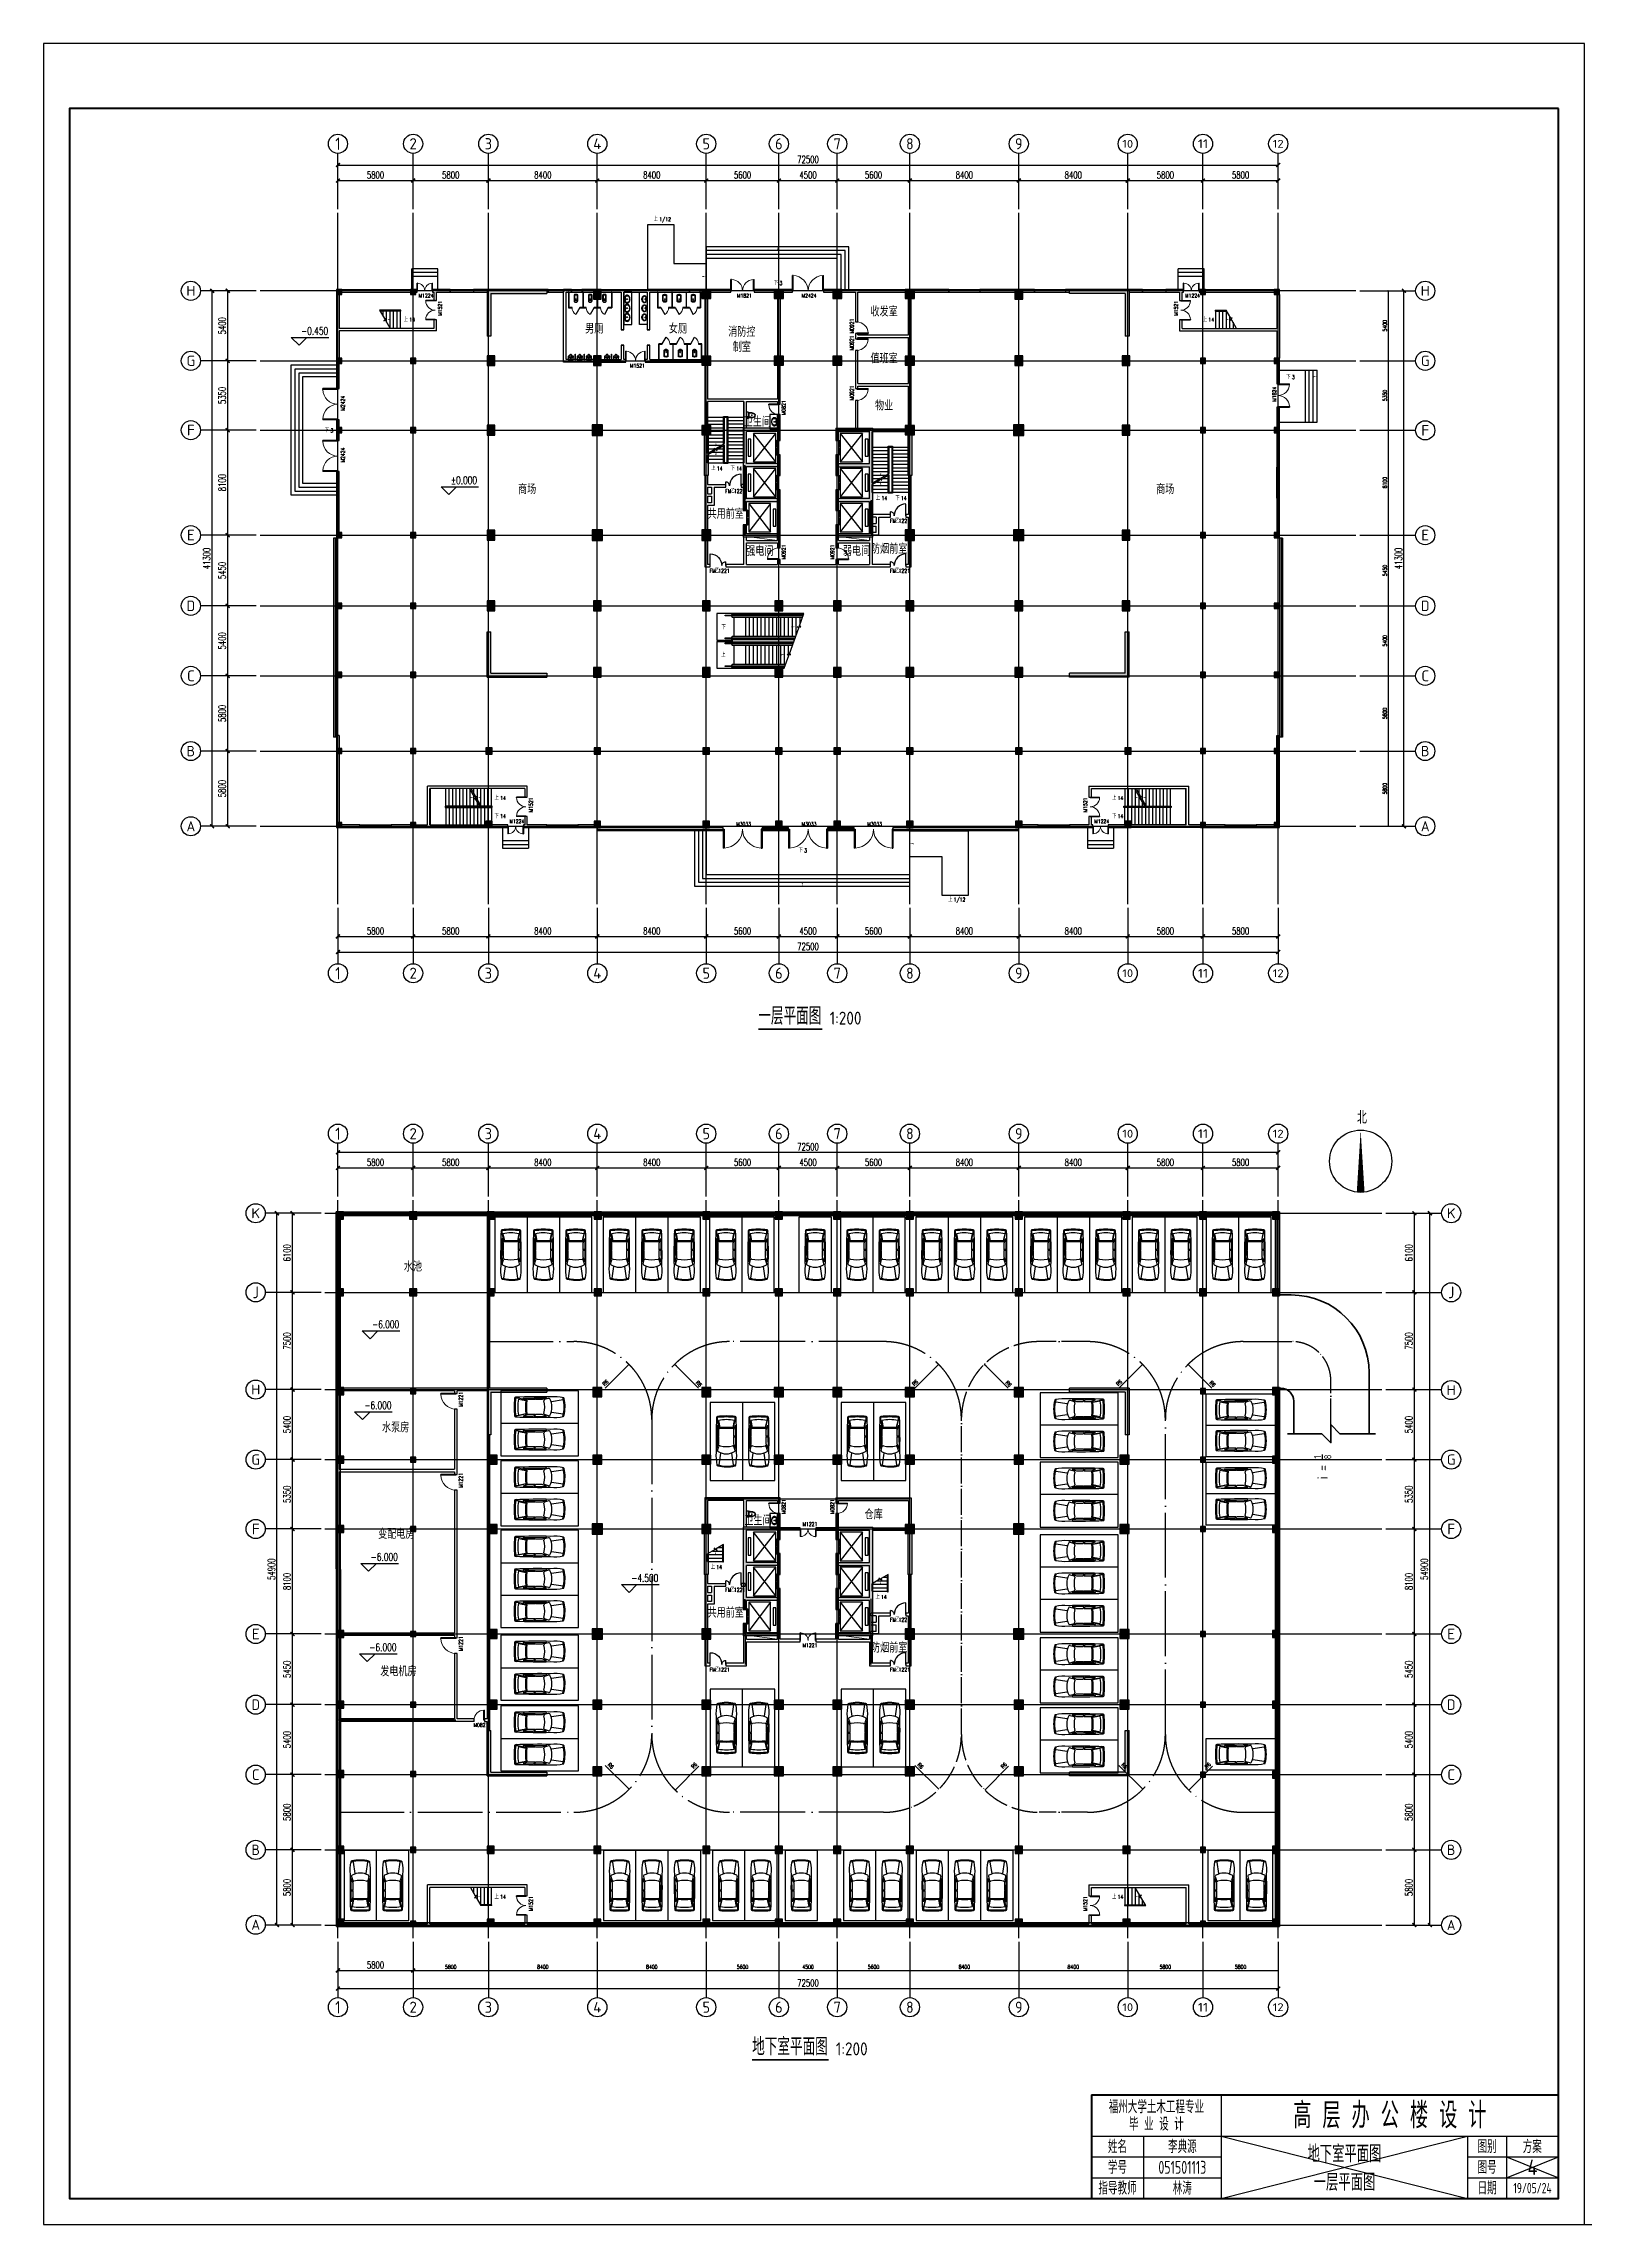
# Model space of a CAD drawing. Extents: x -1 to 1050000, y -900000 to 0.
# Drawn here: x -1 to 118799, y -360000 to -191800 of the extents above; entities that cross this region are included whole.
import ezdxf
from ezdxf.enums import TextEntityAlignment as Align

# ---------------------------------------------------------------- set-up
doc = ezdxf.new("R2010")
doc.units = 0
doc.header["$LTSCALE"] = 1000
doc.header["$MEASUREMENT"] = 0
doc.linetypes.add('DASH', pattern=[0.35, 0.25, -0.1])
doc.linetypes.add('DOTE', pattern=[2.42, 2, -0.2, 0.02, -0.2])
for name, color, linetype in [('AXIS', 3, 'Continuous'), ('AXIS_TEXT', 7, 'Continuous'), ('Canopy', 100, 'Continuous'), ('COLUMN', 9, 'Continuous'), ('CURTWALL', 4, 'Continuous'), ('DIM_ELEV', 3, 'Continuous'), ('DIM_SYMB', 3, 'Continuous'), ('DOOR_FIRE', 4, 'Continuous'), ('DOOR_FIRE_TEXT', 7, 'Continuous'), ('EVTR', 2, 'Continuous'), ('G-ANNO-TTLB', 6, 'Continuous'), ('G-ANNO-TTLB-THIN', 151, 'Continuous'), ('LATRINE', 6, 'Continuous'), ('LVTRY', 6, 'Continuous'), ('PKNG-TSRP', 83, 'Continuous'), ('PUB_DIM', 3, 'Continuous'), ('PUB_HATCH', 8, 'Continuous'), ('PUB_TEXT', 7, 'Continuous'), ('roadline', 93, 'DOTE'), ('STAIR', 2, 'Continuous'), ('Text', 7, 'Continuous'), ('WALL', 9, 'Continuous'), ('WALL-MOVE', 6, 'Continuous'), ('WINDOW', 4, 'Continuous'), ('WINDOW_TEXT', 7, 'Continuous')]:
    doc.layers.add(name, color=color, linetype=linetype)
for name, color, linetype, plot in [('DOTE', 1, 'Continuous', False), ('DOTE_EXCLUDED', 1, 'Continuous', False), ('ignorePrint', 151, 'Continuous', False)]:
    doc.layers.add(name, color=color, linetype=linetype, plot=plot)
doc.layers.add('G-ANNO-TTLB-WIDE', color=214, linetype='Continuous', lineweight=100)
doc.layers.add('hole', color=60, linetype='Continuous', lineweight=9)
doc.styles.add('_TCH_AXIS', font='tssdeng.shx', dxfattribs={"bigfont": 'GBCBIG.shx'})
doc.styles.add('_TCH_DIM', font='SIMPLEX', dxfattribs={"bigfont": 'GBCBIG'})
doc.styles.add('_TCH_DIM_T3', font='SIMPLEX', dxfattribs={"width": 0.705882, "bigfont": 'GBCBIG'})
doc.styles.add('_TCH_WINDOW', font='SIMPLEX', dxfattribs={"bigfont": 'GBCBIG'})
doc.styles.add('COMPLEX', font='COMPLEX')
doc.styles.add('hztxt', font='tssdeng.shx', dxfattribs={"width": 0.7, "bigfont": 'hztxt.shx'})
doc.styles.get("Standard").update_dxf_attribs({"font": 'gbenor.shx', "bigfont": 'gbcbig.shx'})
doc.dimstyles.new('_TCH_ARCH&&100', dxfattribs={"dimtxt": 297.5, "dimasz": 100, "dimexe": 250, "dimexo": 300, "dimgap": 126.25, "dimtad": 1, "dimdec": 0, "dimzin": 0, "dimdsep": 46, "dimtxsty": '_TCH_DIM_T3', "dimblk": 'ARCHTICK', "dimcen": 0.09, "dimclrt": 7, "dimazin": 2, "dimtfac": 1, "dimtdec": 0, "dimtix": 1, "dimtmove": 2, "dimatfit": 3, "dimfxl": 1, "dimtolj": 1, "dimtzin": 0, "dimarcsym": 0})

msp = doc.modelspace()

# ---------------------------------------------------------------- texts
at = {"insert": (103799.47, -351600.03), "char_height": 2000, "attachment_point": 5, "style": 'hztxt'}
msp.add_mtext_dynamic_manual_height_columns('高 层 办 公 楼 设 计', width=23534.7227, gutter_width=5000, heights=[0], dxfattribs=at)
at = {"insert": (100299.47, -355655.18), "char_height": 1320, "attachment_point": 5}
msp.add_mtext_dynamic_manual_height_columns('地下室平面图\\P一层平面图', width=12691.5305, gutter_width=1750, heights=[0], dxfattribs=at)
at = {"insert": (114799.47, -355600.03), "char_height": 1200, "width": 4000, "attachment_point": 5}
msp.add_mtext('4', dxfattribs=at)
at = {"layer": 'DOOR_FIRE_TEXT', "style": '_TCH_WINDOW', "width": 0.705882}
for s, p in [('FM', (52552.72, -226463.26)), ('1221', (53218.47, -226463.26)), ('FM', (51351.58, -232614.99)), ('1221', (52017.32, -232614.99)), ('FM', (65252.72, -232613.26)), ('1221', (65918.47, -232613.26)), ('FM', (52552.72, -311213.25)), ('1221', (53218.47, -311213.25)), ('FM', (51352.72, -317363.25)), ('1221', (52018.47, -317363.25)), ('FM', (65252.72, -317363.25)), ('1221', (65918.47, -317363.25))]:
    msp.add_text(s, height=297.5, dxfattribs=at).set_placement(p)
at = {"layer": 'DOOR_FIRE_TEXT', "style": '_TCH_WINDOW'}
for p in [(52972.72, -226463.26), (51771.58, -232614.99), (65672.72, -232613.26), (52972.72, -311213.25), (51772.72, -317363.25), (65672.72, -317363.25)]:
    msp.add_text('乙', height=337.59, dxfattribs=at).set_placement(p)
at = {"layer": 'DOOR_FIRE_TEXT', "style": '_TCH_WINDOW', "width": 0.705882}
for s, p in [('FM', (65252.72, -228763.26)), ('1221', (65918.47, -228763.26)), ('FM', (65252.72, -313513.25)), ('1221', (65918.47, -313513.25))]:
    msp.add_text(s, height=297.5, rotation=360, dxfattribs=at).set_placement(p)
at = {"layer": 'DOOR_FIRE_TEXT', "style": '_TCH_WINDOW'}
for p in [(65672.72, -228763.26), (65672.72, -313513.25)]:
    msp.add_text('乙', height=337.59, rotation=360, dxfattribs=at).set_placement(p)
at = {"layer": 'G-ANNO-TTLB', "attachment_point": 5, "style": 'hztxt'}
for s, insert, char_height, width, line_spacing_factor in [('福州大学土木工程专业\\P毕 业 设 计', (85799.47, -351600.03), 1000, 14210.0424, 0.8), ('姓名', (82799.47, -354000.03), 1000, 3312, 0.938532), ('李典源', (87799.47, -354000.03), 1000, 3312, 0.938532), ('图别', (111299.47, -354000.03), 1000, 2208, 0.938532), ('方案', (114783.46, -354006.44), 1000, 2208, 0.938532), ('学号', (82799.47, -355600.03), 1000, 3312, 0.938532), ('051501113', (87799.47, -355600.03), 1000, 4968, 0.938532), ('图号', (111299.47, -355600.03), 1000, 2208, 0.938532), ('指导教师', (82799.47, -357200.03), 1000, 4416, 0.938532), ('林涛', (87799.47, -357200.03), 1000, 3312, 0.938532), ('日期', (111299.47, -357200.03), 1000, 2208, 0.938532), ('19/05/24', (114799.47, -357200.03), 800, 2208, 0.938532)]:
    msp.add_mtext(s, dxfattribs=dict(at, insert=insert, char_height=char_height, width=width, line_spacing_factor=line_spacing_factor))
at = {"layer": 'PUB_DIM', "color": 7, "style": '_TCH_DIM', "width": 0.705882}
for rotation, p in [(45, (43276.2, -295349.11)), (315, (50264.58, -295108.69)), (45, (67151.2, -295349.11)), (315, (74139.58, -295108.69)), (45, (82876.2, -295349.11)), (315, (89864.58, -295108.69)), (315.292908, (43466.91, -324585.71)), (45.6856061, (50117.66, -324872.64)), (315.292908, (67341.91, -324585.71)), (45.6856061, (73992.66, -324872.64)), (315.292908, (83066.91, -324585.71)), (45.6856061, (89717.66, -324872.64))]:
    msp.add_text('R6', height=297.5, rotation=rotation, dxfattribs=at).set_placement(p)
at = {"layer": 'PUB_TEXT', "style": '_TCH_DIM'}
for s, height, p in [('上', 337.59, (47032.72, -205502.42)), ('下', 337.59, (56302.72, -210418.26)), ('上', 337.59, (27760.6, -213238.26)), ('上', 337.59, (89374.85, -213238.26)), ('下', 337.59, (95809.85, -217670.76)), ('下', 337.59, (21675.6, -221788.26)), ('上', 337.59, (51467.72, -224713.26)), ('下', 337.59, (52967.72, -224713.26)), ('上', 337.59, (64167.72, -227013.26)), ('下', 337.59, (65667.72, -227013.26)), ('下', 337.59, (52259.7, -236964.26)), ('上', 337.59, (52241.09, -239112.26)), ('上', 337.59, (34760.6, -250138.26)), ('上', 337.59, (82374.85, -250138.26)), ('下', 337.59, (34760.6, -251538.26)), ('下', 337.59, (82374.85, -251538.26)), ('下', 337.59, (58202.72, -254178.26)), ('上', 337.59, (69732.72, -257969.29)), ('北', 964.54, (101262.43, -275102.84)), ('上', 337.59, (51432.72, -309463.25)), ('上', 337.59, (64132.72, -311763.25)), ('上', 337.59, (34760.6, -334888.25)), ('上', 337.59, (82374.85, -334888.25))]:
    msp.add_text(s, height=height, dxfattribs=at).set_placement(p)
at = {"layer": 'PUB_TEXT', "style": '_TCH_DIM', "width": 0.705882}
for s, height, p in [('1/12', 297.5, (47468.47, -205502.42)), ('3', 297.5, (56738.47, -210418.26)), ('14', 297.5, (28196.34, -213238.26)), ('14', 297.5, (89810.6, -213238.26)), ('-0.450', 595, (19855.03, -214253.15)), ('3', 297.5, (96245.6, -217670.76)), ('3', 297.5, (22111.34, -221788.26)), ('14', 297.5, (51903.47, -224713.26)), ('14', 297.5, (53403.47, -224713.26)), ('14', 297.5, (64603.47, -227013.26)), ('14', 297.5, (66103.47, -227013.26)), ('14', 297.5, (35196.34, -250138.26)), ('14', 297.5, (82810.6, -250138.26)), ('14', 297.5, (35196.34, -251538.26)), ('14', 297.5, (82810.6, -251538.26)), ('3', 297.5, (58638.47, -254178.26)), ('1/12', 297.5, (70168.47, -257969.29)), ('-6.000', 595, (25332.24, -290880.73)), ('-6.000', 595, (24734.4, -297116.98)), ('-6.000', 595, (25218.33, -308814.24)), ('14', 297.5, (51868.47, -309463.25)), ('-4.500', 595, (45308.72, -310441.45)), ('14', 297.5, (64568.47, -311763.25)), ('-6.000', 595, (25115.3, -315785.47)), ('14', 297.5, (35196.34, -334888.25)), ('14', 297.5, (82810.6, -334888.25))]:
    msp.add_text(s, height=height, dxfattribs=at).set_placement(p)
at = {"layer": 'PUB_TEXT'}
for s, height, p in [('一层平面图', 1350.355, (55106.08, -267463.26)), ('1:200', 1000, (60607.79, -267463.26)), ('地下室平面图', 1350.355, (54629.49, -346963.25)), ('1:200', 1000, (61084.38, -346963.25))]:
    msp.add_text(s, height=height, dxfattribs=at).set_placement(p)
at = {"layer": 'PUB_TEXT', "insert": (31403.21, -225178.22), "char_height": 595, "width": 2090.4, "attachment_point": 1, "style": '_TCH_DIM'}
msp.add_mtext('{\\W0.7059;%%P0.000}', dxfattribs=at)
at = {"layer": 'Text', "char_height": 700, "attachment_point": 5}
for s, width, insert in [('男厕', 4350, (42455.78, -213811.91)), ('女厕', 4350, (48905.78, -213811.91)), ('收发室', 3900, (64805.09, -212491.01)), ('消防控制室', 2503.1867, (53834.58, -214639.83)), ('值班室', 3750, (64805.09, -216116.01)), ('物业', 3900, (64805.09, -219741.01)), ('卫生间', 2006.3168, (55035.13, -220997.54)), ('商场', 5304.4569, (37280.87, -226199.92)), ('商场', 5304.4569, (86480.87, -226199.92)), ('共用前室', 3000, (52590.6, -228099.84)), ('防烟前室', 2800, (65197.71, -230794.57)), ('强电间', 2400, (55225.57, -230963.74)), ('弱电间', 2400, (62675.57, -230963.74)), ('水池', 4620.8683, (28473.4, -286154.65)), ('水泵房', 9100, (27140.6, -298560.4)), ('卫生间', 2086.4149, (55085.73, -305734.65)), ('仓库', 5400, (63995.05, -305274.83)), ('变配电房', 9000, (27190.6, -306774.83)), ('共用前室', 3000, (52590.6, -312849.83)), ('防烟前室', 2800, (65197.71, -315544.57)), ('发电机房', 9130.1134, (27355.65, -317374.83))]:
    msp.add_mtext_dynamic_manual_height_columns(s, width=width, gutter_width=1750, heights=[0], dxfattribs=dict(at, insert=insert))
at = {"layer": 'WALL', "insert": (98617.42, -301581.45), "char_height": 800, "width": 2444.8042, "attachment_point": 5, "rotation": 90}
msp.add_mtext('\\A1;i = {\\H0.7x;\\S1/8;} ', dxfattribs=at)

# ---------------------------------------------------------------- blocks, each defined once
blk = doc.blocks.new('_ArchTick')
at = {"color": 0, "linetype": 'ByBlock', "const_width": 0.4}
blk.add_lwpolyline([(-0.5, -0.5), (0.5, 0.5)], dxfattribs=at)
blk = doc.blocks.new('*D67')
at = {"layer": 'AXIS', "color": 0, "lineweight": -2, "transparency": 16777216}
for p, q in [((16391, -246363), (13941, -246363)), ((14191, -252163), (14191, -246363)), ((16391, -252163), (13941, -252163))]:
    blk.add_line(p, q, dxfattribs=at)
at = {"layer": 'Defpoints', "color": 0, "transparency": 16777216}
for p in [(14191, -246363), (16691, -246363), (16691, -252163)]:
    blk.add_point(p, dxfattribs=at)
at = {"layer": 'AXIS', "color": 0, "lineweight": -2, "transparency": 16777216, "xscale": 300, "yscale": 300, "zscale": 300}
for p, rotation in [((14191, -246363), 90), ((14191, -252163), 270)]:
    blk.add_blockref('_ArchTick', p, dxfattribs=dict(at, rotation=rotation))
at = {"layer": 'AXIS', "color": 7, "transparency": 16777216, "insert": (13766, -249263), "char_height": 550, "attachment_point": 5, "rotation": 90, "style": '_TCH_DIM_T3'}
blk.add_mtext('\\A1;5800', dxfattribs=at)
blk = doc.blocks.new('*D68')
at = {"layer": 'AXIS', "color": 0, "lineweight": -2, "transparency": 16777216}
for p, q in [((16391, -240563), (13941, -240563)), ((14191, -246363), (14191, -240563)), ((16391, -246363), (13941, -246363))]:
    blk.add_line(p, q, dxfattribs=at)
at = {"layer": 'Defpoints', "color": 0, "transparency": 16777216}
for p in [(14191, -240563), (16691, -240563), (16691, -246363)]:
    blk.add_point(p, dxfattribs=at)
at = {"layer": 'AXIS', "color": 0, "lineweight": -2, "transparency": 16777216, "xscale": 300, "yscale": 300, "zscale": 300}
for p, rotation in [((14191, -240563), 90), ((14191, -246363), 270)]:
    blk.add_blockref('_ArchTick', p, dxfattribs=dict(at, rotation=rotation))
at = {"layer": 'AXIS', "color": 7, "transparency": 16777216, "insert": (13766, -243463), "char_height": 550, "attachment_point": 5, "rotation": 90, "style": '_TCH_DIM_T3'}
blk.add_mtext('\\A1;5800', dxfattribs=at)
blk = doc.blocks.new('*D69')
at = {"layer": 'AXIS', "color": 0, "lineweight": -2, "transparency": 16777216}
for p, q in [((16391, -235163), (13941, -235163)), ((14191, -240563), (14191, -235163)), ((16391, -240563), (13941, -240563))]:
    blk.add_line(p, q, dxfattribs=at)
at = {"layer": 'Defpoints', "color": 0, "transparency": 16777216}
for p in [(14191, -235163), (16691, -235163), (16691, -240563)]:
    blk.add_point(p, dxfattribs=at)
at = {"layer": 'AXIS', "color": 0, "lineweight": -2, "transparency": 16777216, "xscale": 300, "yscale": 300, "zscale": 300}
for p, rotation in [((14191, -235163), 90), ((14191, -240563), 270)]:
    blk.add_blockref('_ArchTick', p, dxfattribs=dict(at, rotation=rotation))
at = {"layer": 'AXIS', "color": 7, "transparency": 16777216, "insert": (13766, -237863), "char_height": 550, "attachment_point": 5, "rotation": 90, "style": '_TCH_DIM_T3'}
blk.add_mtext('\\A1;5400', dxfattribs=at)
blk = doc.blocks.new('*D70')
at = {"layer": 'AXIS', "color": 0, "lineweight": -2, "transparency": 16777216}
for p, q in [((16391, -229713), (13941, -229713)), ((14191, -235163), (14191, -229713)), ((16391, -235163), (13941, -235163))]:
    blk.add_line(p, q, dxfattribs=at)
at = {"layer": 'Defpoints', "color": 0, "transparency": 16777216}
for p in [(14191, -229713), (16691, -229713), (16691, -235163)]:
    blk.add_point(p, dxfattribs=at)
at = {"layer": 'AXIS', "color": 0, "lineweight": -2, "transparency": 16777216, "xscale": 300, "yscale": 300, "zscale": 300}
for p, rotation in [((14191, -229713), 90), ((14191, -235163), 270)]:
    blk.add_blockref('_ArchTick', p, dxfattribs=dict(at, rotation=rotation))
at = {"layer": 'AXIS', "color": 7, "transparency": 16777216, "insert": (13766, -232438), "char_height": 550, "attachment_point": 5, "rotation": 90, "style": '_TCH_DIM_T3'}
blk.add_mtext('\\A1;5450', dxfattribs=at)
blk = doc.blocks.new('*D71')
at = {"layer": 'AXIS', "color": 0, "lineweight": -2, "transparency": 16777216}
for p, q in [((16391, -221613), (13941, -221613)), ((14191, -229713), (14191, -221613)), ((16391, -229713), (13941, -229713))]:
    blk.add_line(p, q, dxfattribs=at)
at = {"layer": 'Defpoints', "color": 0, "transparency": 16777216}
for p in [(14191, -221613), (16691, -221613), (16691, -229713)]:
    blk.add_point(p, dxfattribs=at)
at = {"layer": 'AXIS', "color": 0, "lineweight": -2, "transparency": 16777216, "xscale": 300, "yscale": 300, "zscale": 300}
for p, rotation in [((14191, -221613), 90), ((14191, -229713), 270)]:
    blk.add_blockref('_ArchTick', p, dxfattribs=dict(at, rotation=rotation))
at = {"layer": 'AXIS', "color": 7, "transparency": 16777216, "insert": (13766, -225663), "char_height": 550, "attachment_point": 5, "rotation": 90, "style": '_TCH_DIM_T3'}
blk.add_mtext('\\A1;8100', dxfattribs=at)
blk = doc.blocks.new('*D72')
at = {"layer": 'AXIS', "color": 0, "lineweight": -2, "transparency": 16777216}
for p, q in [((16391, -216263), (13941, -216263)), ((14191, -221613), (14191, -216263)), ((16391, -221613), (13941, -221613))]:
    blk.add_line(p, q, dxfattribs=at)
at = {"layer": 'Defpoints', "color": 0, "transparency": 16777216}
for p in [(14191, -216263), (16691, -216263), (16691, -221613)]:
    blk.add_point(p, dxfattribs=at)
at = {"layer": 'AXIS', "color": 0, "lineweight": -2, "transparency": 16777216, "xscale": 300, "yscale": 300, "zscale": 300}
for p, rotation in [((14191, -216263), 90), ((14191, -221613), 270)]:
    blk.add_blockref('_ArchTick', p, dxfattribs=dict(at, rotation=rotation))
at = {"layer": 'AXIS', "color": 7, "transparency": 16777216, "insert": (13766, -218938), "char_height": 550, "attachment_point": 5, "rotation": 90, "style": '_TCH_DIM_T3'}
blk.add_mtext('\\A1;5350', dxfattribs=at)
blk = doc.blocks.new('*D73')
at = {"layer": 'AXIS', "color": 0, "lineweight": -2, "transparency": 16777216}
for p, q in [((16391, -210863), (13941, -210863)), ((14191, -216263), (14191, -210863)), ((16391, -216263), (13941, -216263))]:
    blk.add_line(p, q, dxfattribs=at)
at = {"layer": 'Defpoints', "color": 0, "transparency": 16777216}
for p in [(14191, -210863), (16691, -210863), (16691, -216263)]:
    blk.add_point(p, dxfattribs=at)
at = {"layer": 'AXIS', "color": 0, "lineweight": -2, "transparency": 16777216, "xscale": 300, "yscale": 300, "zscale": 300}
for p, rotation in [((14191, -210863), 90), ((14191, -216263), 270)]:
    blk.add_blockref('_ArchTick', p, dxfattribs=dict(at, rotation=rotation))
at = {"layer": 'AXIS', "color": 7, "transparency": 16777216, "insert": (13766, -213563), "char_height": 550, "attachment_point": 5, "rotation": 90, "style": '_TCH_DIM_T3'}
blk.add_mtext('\\A1;5400', dxfattribs=at)
blk = doc.blocks.new('*D99')
at = {"layer": 'AXIS', "color": 0, "lineweight": -2, "transparency": 16777216}
for p, q in [((15991, -210863), (12741, -210863)), ((12991, -252163), (12991, -210863)), ((15991, -252163), (12741, -252163))]:
    blk.add_line(p, q, dxfattribs=at)
at = {"layer": 'Defpoints', "color": 0, "transparency": 16777216}
for p in [(12991, -210863), (16291, -210863), (16291, -252163)]:
    blk.add_point(p, dxfattribs=at)
at = {"layer": 'AXIS', "color": 0, "lineweight": -2, "transparency": 16777216, "xscale": 300, "yscale": 300, "zscale": 300}
for p, rotation in [((12991, -210863), 90), ((12991, -252163), 270)]:
    blk.add_blockref('_ArchTick', p, dxfattribs=dict(at, rotation=rotation))
at = {"layer": 'AXIS', "color": 7, "transparency": 16777216, "insert": (12566, -231513), "char_height": 550, "attachment_point": 5, "rotation": 90, "style": '_TCH_DIM_T3'}
blk.add_mtext('\\A1;41300', dxfattribs=at)
blk = doc.blocks.new('_AXISO')
blk.add_circle((0, 0), 0.5)
at = {"layer": 'AXIS_TEXT', "style": 'COMPLEX', "width": 1.041667}
blk.add_attdef('A', text='', height=0.56, dxfattribs=at).set_placement((-0.25, -0.28), (0.25, -0.28), align=Align.FIT)
blk = doc.blocks.new('*D100')
at = {"layer": 'AXIS', "color": 0, "lineweight": -2, "transparency": 16777216}
for p, q in [((22691, -258463), (22691, -260913)), ((28491, -258463), (28491, -260913)), ((22691, -260663), (28491, -260663))]:
    blk.add_line(p, q, dxfattribs=at)
at = {"layer": 'Defpoints', "color": 0, "transparency": 16777216}
for p in [(22691, -258163), (28491, -258163), (28491, -260663)]:
    blk.add_point(p, dxfattribs=at)
at = {"layer": 'AXIS', "color": 0, "lineweight": -2, "transparency": 16777216, "xscale": 300, "yscale": 300, "zscale": 300, "rotation": 180}
blk.add_blockref('_ArchTick', (22691, -260663), dxfattribs=at)
at = {"layer": 'AXIS', "color": 0, "lineweight": -2, "transparency": 16777216, "xscale": 300, "yscale": 300, "zscale": 300}
blk.add_blockref('_ArchTick', (28491, -260663), dxfattribs=at)
at = {"layer": 'AXIS', "color": 7, "transparency": 16777216, "insert": (25591, -260238), "char_height": 550, "attachment_point": 5, "style": '_TCH_DIM_T3'}
blk.add_mtext('\\A1;5800', dxfattribs=at)
blk = doc.blocks.new('*D101')
at = {"layer": 'AXIS', "color": 0, "lineweight": -2, "transparency": 16777216}
for p, q in [((28491, -258463), (28491, -260913)), ((34291, -258463), (34291, -260913)), ((28491, -260663), (34291, -260663))]:
    blk.add_line(p, q, dxfattribs=at)
at = {"layer": 'Defpoints', "color": 0, "transparency": 16777216}
for p in [(28491, -258163), (34291, -258163), (34291, -260663)]:
    blk.add_point(p, dxfattribs=at)
at = {"layer": 'AXIS', "color": 0, "lineweight": -2, "transparency": 16777216, "xscale": 300, "yscale": 300, "zscale": 300, "rotation": 180}
blk.add_blockref('_ArchTick', (28491, -260663), dxfattribs=at)
at = {"layer": 'AXIS', "color": 0, "lineweight": -2, "transparency": 16777216, "xscale": 300, "yscale": 300, "zscale": 300}
blk.add_blockref('_ArchTick', (34291, -260663), dxfattribs=at)
at = {"layer": 'AXIS', "color": 7, "transparency": 16777216, "insert": (31391, -260238), "char_height": 550, "attachment_point": 5, "style": '_TCH_DIM_T3'}
blk.add_mtext('\\A1;5800', dxfattribs=at)
blk = doc.blocks.new('*D102')
at = {"layer": 'AXIS', "color": 0, "lineweight": -2, "transparency": 16777216}
for p, q in [((34291, -258463), (34291, -260913)), ((42691, -258463), (42691, -260913)), ((34291, -260663), (42691, -260663))]:
    blk.add_line(p, q, dxfattribs=at)
at = {"layer": 'Defpoints', "color": 0, "transparency": 16777216}
for p in [(34291, -258163), (42691, -258163), (42691, -260663)]:
    blk.add_point(p, dxfattribs=at)
at = {"layer": 'AXIS', "color": 0, "lineweight": -2, "transparency": 16777216, "xscale": 300, "yscale": 300, "zscale": 300, "rotation": 180}
blk.add_blockref('_ArchTick', (34291, -260663), dxfattribs=at)
at = {"layer": 'AXIS', "color": 0, "lineweight": -2, "transparency": 16777216, "xscale": 300, "yscale": 300, "zscale": 300}
blk.add_blockref('_ArchTick', (42691, -260663), dxfattribs=at)
at = {"layer": 'AXIS', "color": 7, "transparency": 16777216, "insert": (38491, -260238), "char_height": 550, "attachment_point": 5, "style": '_TCH_DIM_T3'}
blk.add_mtext('\\A1;8400', dxfattribs=at)
blk = doc.blocks.new('*D74')
at = {"layer": 'AXIS', "color": 0, "lineweight": -2, "transparency": 16777216}
for p, q in [((42691, -258463), (42691, -260913)), ((51091, -258463), (51091, -260913)), ((42691, -260663), (51091, -260663))]:
    blk.add_line(p, q, dxfattribs=at)
at = {"layer": 'Defpoints', "color": 0, "transparency": 16777216}
for p in [(42691, -258163), (51091, -258163), (51091, -260663)]:
    blk.add_point(p, dxfattribs=at)
at = {"layer": 'AXIS', "color": 0, "lineweight": -2, "transparency": 16777216, "xscale": 300, "yscale": 300, "zscale": 300, "rotation": 180}
blk.add_blockref('_ArchTick', (42691, -260663), dxfattribs=at)
at = {"layer": 'AXIS', "color": 0, "lineweight": -2, "transparency": 16777216, "xscale": 300, "yscale": 300, "zscale": 300}
blk.add_blockref('_ArchTick', (51091, -260663), dxfattribs=at)
at = {"layer": 'AXIS', "color": 7, "transparency": 16777216, "insert": (46891, -260238), "char_height": 550, "attachment_point": 5, "style": '_TCH_DIM_T3'}
blk.add_mtext('\\A1;8400', dxfattribs=at)
blk = doc.blocks.new('*D75')
at = {"layer": 'AXIS', "color": 0, "lineweight": -2, "transparency": 16777216}
for p, q in [((51091, -258463), (51091, -260913)), ((56691, -258463), (56691, -260913)), ((51091, -260663), (56691, -260663))]:
    blk.add_line(p, q, dxfattribs=at)
at = {"layer": 'Defpoints', "color": 0, "transparency": 16777216}
for p in [(51091, -258163), (56691, -258163), (56691, -260663)]:
    blk.add_point(p, dxfattribs=at)
at = {"layer": 'AXIS', "color": 0, "lineweight": -2, "transparency": 16777216, "xscale": 300, "yscale": 300, "zscale": 300, "rotation": 180}
blk.add_blockref('_ArchTick', (51091, -260663), dxfattribs=at)
at = {"layer": 'AXIS', "color": 0, "lineweight": -2, "transparency": 16777216, "xscale": 300, "yscale": 300, "zscale": 300}
blk.add_blockref('_ArchTick', (56691, -260663), dxfattribs=at)
at = {"layer": 'AXIS', "color": 7, "transparency": 16777216, "insert": (53891, -260238), "char_height": 550, "attachment_point": 5, "style": '_TCH_DIM_T3'}
blk.add_mtext('\\A1;5600', dxfattribs=at)
blk = doc.blocks.new('*D76')
at = {"layer": 'AXIS', "color": 0, "lineweight": -2, "transparency": 16777216}
for p, q in [((56691, -258463), (56691, -260913)), ((61191, -258463), (61191, -260913)), ((56691, -260663), (61191, -260663))]:
    blk.add_line(p, q, dxfattribs=at)
at = {"layer": 'Defpoints', "color": 0, "transparency": 16777216}
for p in [(56691, -258163), (61191, -258163), (61191, -260663)]:
    blk.add_point(p, dxfattribs=at)
at = {"layer": 'AXIS', "color": 0, "lineweight": -2, "transparency": 16777216, "xscale": 300, "yscale": 300, "zscale": 300, "rotation": 180}
blk.add_blockref('_ArchTick', (56691, -260663), dxfattribs=at)
at = {"layer": 'AXIS', "color": 0, "lineweight": -2, "transparency": 16777216, "xscale": 300, "yscale": 300, "zscale": 300}
blk.add_blockref('_ArchTick', (61191, -260663), dxfattribs=at)
at = {"layer": 'AXIS', "color": 7, "transparency": 16777216, "insert": (58941, -260238), "char_height": 550, "attachment_point": 5, "style": '_TCH_DIM_T3'}
blk.add_mtext('\\A1;4500', dxfattribs=at)
blk = doc.blocks.new('*D77')
at = {"layer": 'AXIS', "color": 0, "lineweight": -2, "transparency": 16777216}
for p, q in [((61191, -258463), (61191, -260913)), ((66791, -258463), (66791, -260913)), ((61191, -260663), (66791, -260663))]:
    blk.add_line(p, q, dxfattribs=at)
at = {"layer": 'Defpoints', "color": 0, "transparency": 16777216}
for p in [(61191, -258163), (66791, -258163), (66791, -260663)]:
    blk.add_point(p, dxfattribs=at)
at = {"layer": 'AXIS', "color": 0, "lineweight": -2, "transparency": 16777216, "xscale": 300, "yscale": 300, "zscale": 300, "rotation": 180}
blk.add_blockref('_ArchTick', (61191, -260663), dxfattribs=at)
at = {"layer": 'AXIS', "color": 0, "lineweight": -2, "transparency": 16777216, "xscale": 300, "yscale": 300, "zscale": 300}
blk.add_blockref('_ArchTick', (66791, -260663), dxfattribs=at)
at = {"layer": 'AXIS', "color": 7, "transparency": 16777216, "insert": (63991, -260238), "char_height": 550, "attachment_point": 5, "style": '_TCH_DIM_T3'}
blk.add_mtext('\\A1;5600', dxfattribs=at)
blk = doc.blocks.new('*D78')
at = {"layer": 'AXIS', "color": 0, "lineweight": -2, "transparency": 16777216}
for p, q in [((66791, -258463), (66791, -260913)), ((75191, -258463), (75191, -260913)), ((66791, -260663), (75191, -260663))]:
    blk.add_line(p, q, dxfattribs=at)
at = {"layer": 'Defpoints', "color": 0, "transparency": 16777216}
for p in [(66791, -258163), (75191, -258163), (75191, -260663)]:
    blk.add_point(p, dxfattribs=at)
at = {"layer": 'AXIS', "color": 0, "lineweight": -2, "transparency": 16777216, "xscale": 300, "yscale": 300, "zscale": 300, "rotation": 180}
blk.add_blockref('_ArchTick', (66791, -260663), dxfattribs=at)
at = {"layer": 'AXIS', "color": 0, "lineweight": -2, "transparency": 16777216, "xscale": 300, "yscale": 300, "zscale": 300}
blk.add_blockref('_ArchTick', (75191, -260663), dxfattribs=at)
at = {"layer": 'AXIS', "color": 7, "transparency": 16777216, "insert": (70991, -260238), "char_height": 550, "attachment_point": 5, "style": '_TCH_DIM_T3'}
blk.add_mtext('\\A1;8400', dxfattribs=at)
blk = doc.blocks.new('*D79')
at = {"layer": 'AXIS', "color": 0, "lineweight": -2, "transparency": 16777216}
for p, q in [((75191, -258463), (75191, -260913)), ((83591, -258463), (83591, -260913)), ((75191, -260663), (83591, -260663))]:
    blk.add_line(p, q, dxfattribs=at)
at = {"layer": 'Defpoints', "color": 0, "transparency": 16777216}
for p in [(75191, -258163), (83591, -258163), (83591, -260663)]:
    blk.add_point(p, dxfattribs=at)
at = {"layer": 'AXIS', "color": 0, "lineweight": -2, "transparency": 16777216, "xscale": 300, "yscale": 300, "zscale": 300, "rotation": 180}
blk.add_blockref('_ArchTick', (75191, -260663), dxfattribs=at)
at = {"layer": 'AXIS', "color": 0, "lineweight": -2, "transparency": 16777216, "xscale": 300, "yscale": 300, "zscale": 300}
blk.add_blockref('_ArchTick', (83591, -260663), dxfattribs=at)
at = {"layer": 'AXIS', "color": 7, "transparency": 16777216, "insert": (79391, -260238), "char_height": 550, "attachment_point": 5, "style": '_TCH_DIM_T3'}
blk.add_mtext('\\A1;8400', dxfattribs=at)
blk = doc.blocks.new('*D80')
at = {"layer": 'AXIS', "color": 0, "lineweight": -2, "transparency": 16777216}
for p, q in [((83591, -258463), (83591, -260913)), ((89391, -258463), (89391, -260913)), ((83591, -260663), (89391, -260663))]:
    blk.add_line(p, q, dxfattribs=at)
at = {"layer": 'Defpoints', "color": 0, "transparency": 16777216}
for p in [(83591, -258163), (89391, -258163), (89391, -260663)]:
    blk.add_point(p, dxfattribs=at)
at = {"layer": 'AXIS', "color": 0, "lineweight": -2, "transparency": 16777216, "xscale": 300, "yscale": 300, "zscale": 300, "rotation": 180}
blk.add_blockref('_ArchTick', (83591, -260663), dxfattribs=at)
at = {"layer": 'AXIS', "color": 0, "lineweight": -2, "transparency": 16777216, "xscale": 300, "yscale": 300, "zscale": 300}
blk.add_blockref('_ArchTick', (89391, -260663), dxfattribs=at)
at = {"layer": 'AXIS', "color": 7, "transparency": 16777216, "insert": (86491, -260238), "char_height": 550, "attachment_point": 5, "style": '_TCH_DIM_T3'}
blk.add_mtext('\\A1;5800', dxfattribs=at)
blk = doc.blocks.new('*D81')
at = {"layer": 'AXIS', "color": 0, "lineweight": -2, "transparency": 16777216}
for p, q in [((89391, -258463), (89391, -260913)), ((95191, -258463), (95191, -260913)), ((89391, -260663), (95191, -260663))]:
    blk.add_line(p, q, dxfattribs=at)
at = {"layer": 'Defpoints', "color": 0, "transparency": 16777216}
for p in [(89391, -258163), (95191, -258163), (95191, -260663)]:
    blk.add_point(p, dxfattribs=at)
at = {"layer": 'AXIS', "color": 0, "lineweight": -2, "transparency": 16777216, "xscale": 300, "yscale": 300, "zscale": 300, "rotation": 180}
blk.add_blockref('_ArchTick', (89391, -260663), dxfattribs=at)
at = {"layer": 'AXIS', "color": 0, "lineweight": -2, "transparency": 16777216, "xscale": 300, "yscale": 300, "zscale": 300}
blk.add_blockref('_ArchTick', (95191, -260663), dxfattribs=at)
at = {"layer": 'AXIS', "color": 7, "transparency": 16777216, "insert": (92291, -260238), "char_height": 550, "attachment_point": 5, "style": '_TCH_DIM_T3'}
blk.add_mtext('\\A1;5800', dxfattribs=at)
blk = doc.blocks.new('*D82')
at = {"layer": 'AXIS', "color": 0, "lineweight": -2, "transparency": 16777216}
for p, q in [((22691, -258863), (22691, -262113)), ((95191, -258863), (95191, -262113)), ((22691, -261863), (95191, -261863))]:
    blk.add_line(p, q, dxfattribs=at)
at = {"layer": 'Defpoints', "color": 0, "transparency": 16777216}
for p in [(22691, -258563), (95191, -258563), (95191, -261863)]:
    blk.add_point(p, dxfattribs=at)
at = {"layer": 'AXIS', "color": 0, "lineweight": -2, "transparency": 16777216, "xscale": 300, "yscale": 300, "zscale": 300, "rotation": 180}
blk.add_blockref('_ArchTick', (22691, -261863), dxfattribs=at)
at = {"layer": 'AXIS', "color": 0, "lineweight": -2, "transparency": 16777216, "xscale": 300, "yscale": 300, "zscale": 300}
blk.add_blockref('_ArchTick', (95191, -261863), dxfattribs=at)
at = {"layer": 'AXIS', "color": 7, "transparency": 16777216, "insert": (58941, -261438), "char_height": 550, "attachment_point": 5, "style": '_TCH_DIM_T3'}
blk.add_mtext('\\A1;72500', dxfattribs=at)
blk = doc.blocks.new('*D103')
at = {"layer": 'AXIS', "color": 0, "lineweight": -2, "transparency": 16777216}
for p, q in [((101491, -246363), (103941, -246363)), ((103691, -252163), (103691, -246363)), ((101491, -252163), (103941, -252163))]:
    blk.add_line(p, q, dxfattribs=at)
at = {"layer": 'Defpoints', "color": 0, "transparency": 16777216}
for p in [(101191, -246363), (103691, -246363), (101191, -252163)]:
    blk.add_point(p, dxfattribs=at)
at = {"layer": 'AXIS', "color": 0, "lineweight": -2, "transparency": 16777216, "xscale": 100, "yscale": 100, "zscale": 100}
for p, rotation in [((103691, -246363), 90), ((103691, -252163), 270)]:
    blk.add_blockref('_ArchTick', p, dxfattribs=dict(at, rotation=rotation))
at = {"layer": 'AXIS', "color": 7, "transparency": 16777216, "insert": (103416, -249263), "char_height": 297.5, "attachment_point": 5, "rotation": 90, "style": '_TCH_DIM_T3'}
blk.add_mtext('\\A1;5800', dxfattribs=at)
blk = doc.blocks.new('*D104')
at = {"layer": 'AXIS', "color": 0, "lineweight": -2, "transparency": 16777216}
for p, q in [((101491, -240563), (103941, -240563)), ((103691, -246363), (103691, -240563)), ((101491, -246363), (103941, -246363))]:
    blk.add_line(p, q, dxfattribs=at)
at = {"layer": 'Defpoints', "color": 0, "transparency": 16777216}
for p in [(101191, -240563), (103691, -240563), (101191, -246363)]:
    blk.add_point(p, dxfattribs=at)
at = {"layer": 'AXIS', "color": 0, "lineweight": -2, "transparency": 16777216, "xscale": 100, "yscale": 100, "zscale": 100}
for p, rotation in [((103691, -240563), 90), ((103691, -246363), 270)]:
    blk.add_blockref('_ArchTick', p, dxfattribs=dict(at, rotation=rotation))
at = {"layer": 'AXIS', "color": 7, "transparency": 16777216, "insert": (103416, -243463), "char_height": 297.5, "attachment_point": 5, "rotation": 90, "style": '_TCH_DIM_T3'}
blk.add_mtext('\\A1;5800', dxfattribs=at)
blk = doc.blocks.new('*D83')
at = {"layer": 'AXIS', "color": 0, "lineweight": -2, "transparency": 16777216}
for p, q in [((101491, -235163), (103941, -235163)), ((103691, -240563), (103691, -235163)), ((101491, -240563), (103941, -240563))]:
    blk.add_line(p, q, dxfattribs=at)
at = {"layer": 'Defpoints', "color": 0, "transparency": 16777216}
for p in [(101191, -235163), (103691, -235163), (101191, -240563)]:
    blk.add_point(p, dxfattribs=at)
at = {"layer": 'AXIS', "color": 0, "lineweight": -2, "transparency": 16777216, "xscale": 100, "yscale": 100, "zscale": 100}
for p, rotation in [((103691, -235163), 90), ((103691, -240563), 270)]:
    blk.add_blockref('_ArchTick', p, dxfattribs=dict(at, rotation=rotation))
at = {"layer": 'AXIS', "color": 7, "transparency": 16777216, "insert": (103416, -237863), "char_height": 297.5, "attachment_point": 5, "rotation": 90, "style": '_TCH_DIM_T3'}
blk.add_mtext('\\A1;5400', dxfattribs=at)
blk = doc.blocks.new('*D84')
at = {"layer": 'AXIS', "color": 0, "lineweight": -2, "transparency": 16777216}
for p, q in [((101491, -229713), (103941, -229713)), ((103691, -235163), (103691, -229713)), ((101491, -235163), (103941, -235163))]:
    blk.add_line(p, q, dxfattribs=at)
at = {"layer": 'Defpoints', "color": 0, "transparency": 16777216}
for p in [(101191, -229713), (103691, -229713), (101191, -235163)]:
    blk.add_point(p, dxfattribs=at)
at = {"layer": 'AXIS', "color": 0, "lineweight": -2, "transparency": 16777216, "xscale": 100, "yscale": 100, "zscale": 100}
for p, rotation in [((103691, -229713), 90), ((103691, -235163), 270)]:
    blk.add_blockref('_ArchTick', p, dxfattribs=dict(at, rotation=rotation))
at = {"layer": 'AXIS', "color": 7, "transparency": 16777216, "insert": (103416, -232438), "char_height": 297.5, "attachment_point": 5, "rotation": 90, "style": '_TCH_DIM_T3'}
blk.add_mtext('\\A1;5450', dxfattribs=at)
blk = doc.blocks.new('*D85')
at = {"layer": 'AXIS', "color": 0, "lineweight": -2, "transparency": 16777216}
for p, q in [((101491, -221613), (103941, -221613)), ((103691, -229713), (103691, -221613)), ((101491, -229713), (103941, -229713))]:
    blk.add_line(p, q, dxfattribs=at)
at = {"layer": 'Defpoints', "color": 0, "transparency": 16777216}
for p in [(101191, -221613), (103691, -221613), (101191, -229713)]:
    blk.add_point(p, dxfattribs=at)
at = {"layer": 'AXIS', "color": 0, "lineweight": -2, "transparency": 16777216, "xscale": 100, "yscale": 100, "zscale": 100}
for p, rotation in [((103691, -221613), 90), ((103691, -229713), 270)]:
    blk.add_blockref('_ArchTick', p, dxfattribs=dict(at, rotation=rotation))
at = {"layer": 'AXIS', "color": 7, "transparency": 16777216, "insert": (103416, -225663), "char_height": 297.5, "attachment_point": 5, "rotation": 90, "style": '_TCH_DIM_T3'}
blk.add_mtext('\\A1;8100', dxfattribs=at)
blk = doc.blocks.new('*D86')
at = {"layer": 'AXIS', "color": 0, "lineweight": -2, "transparency": 16777216}
for p, q in [((101491, -216263), (103941, -216263)), ((103691, -221613), (103691, -216263)), ((101491, -221613), (103941, -221613))]:
    blk.add_line(p, q, dxfattribs=at)
at = {"layer": 'Defpoints', "color": 0, "transparency": 16777216}
for p in [(101191, -216263), (103691, -216263), (101191, -221613)]:
    blk.add_point(p, dxfattribs=at)
at = {"layer": 'AXIS', "color": 0, "lineweight": -2, "transparency": 16777216, "xscale": 100, "yscale": 100, "zscale": 100}
for p, rotation in [((103691, -216263), 90), ((103691, -221613), 270)]:
    blk.add_blockref('_ArchTick', p, dxfattribs=dict(at, rotation=rotation))
at = {"layer": 'AXIS', "color": 7, "transparency": 16777216, "insert": (103416, -218938), "char_height": 297.5, "attachment_point": 5, "rotation": 90, "style": '_TCH_DIM_T3'}
blk.add_mtext('\\A1;5350', dxfattribs=at)
blk = doc.blocks.new('*D87')
at = {"layer": 'AXIS', "color": 0, "lineweight": -2, "transparency": 16777216}
for p, q in [((101491, -210863), (103941, -210863)), ((103691, -216263), (103691, -210863)), ((101491, -216263), (103941, -216263))]:
    blk.add_line(p, q, dxfattribs=at)
at = {"layer": 'Defpoints', "color": 0, "transparency": 16777216}
for p in [(101191, -210863), (103691, -210863), (101191, -216263)]:
    blk.add_point(p, dxfattribs=at)
at = {"layer": 'AXIS', "color": 0, "lineweight": -2, "transparency": 16777216, "xscale": 100, "yscale": 100, "zscale": 100}
for p, rotation in [((103691, -210863), 90), ((103691, -216263), 270)]:
    blk.add_blockref('_ArchTick', p, dxfattribs=dict(at, rotation=rotation))
at = {"layer": 'AXIS', "color": 7, "transparency": 16777216, "insert": (103416, -213563), "char_height": 297.5, "attachment_point": 5, "rotation": 90, "style": '_TCH_DIM_T3'}
blk.add_mtext('\\A1;5400', dxfattribs=at)
blk = doc.blocks.new('*D88')
at = {"layer": 'AXIS', "color": 0, "lineweight": -2, "transparency": 16777216}
for p, q in [((101891, -210863), (105141, -210863)), ((104891, -252163), (104891, -210863)), ((101891, -252163), (105141, -252163))]:
    blk.add_line(p, q, dxfattribs=at)
at = {"layer": 'Defpoints', "color": 0, "transparency": 16777216}
for p in [(101591, -210863), (104891, -210863), (101591, -252163)]:
    blk.add_point(p, dxfattribs=at)
at = {"layer": 'AXIS', "color": 0, "lineweight": -2, "transparency": 16777216, "xscale": 300, "yscale": 300, "zscale": 300}
for p, rotation in [((104891, -210863), 90), ((104891, -252163), 270)]:
    blk.add_blockref('_ArchTick', p, dxfattribs=dict(at, rotation=rotation))
at = {"layer": 'AXIS', "color": 7, "transparency": 16777216, "insert": (104466, -231513), "char_height": 550, "attachment_point": 5, "rotation": 90, "style": '_TCH_DIM_T3'}
blk.add_mtext('\\A1;41300', dxfattribs=at)
blk = doc.blocks.new('*D89')
at = {"layer": 'AXIS', "color": 0, "lineweight": -2, "transparency": 16777216}
for p, q in [((22691, -204563), (22691, -202113)), ((22691, -202363), (28491, -202363)), ((28491, -204563), (28491, -202113))]:
    blk.add_line(p, q, dxfattribs=at)
at = {"layer": 'Defpoints', "color": 0, "transparency": 16777216}
for p in [(28491, -202363), (22691, -204863), (28491, -204863)]:
    blk.add_point(p, dxfattribs=at)
at = {"layer": 'AXIS', "color": 0, "lineweight": -2, "transparency": 16777216, "xscale": 300, "yscale": 300, "zscale": 300, "rotation": 180}
blk.add_blockref('_ArchTick', (22691, -202363), dxfattribs=at)
at = {"layer": 'AXIS', "color": 0, "lineweight": -2, "transparency": 16777216, "xscale": 300, "yscale": 300, "zscale": 300}
blk.add_blockref('_ArchTick', (28491, -202363), dxfattribs=at)
at = {"layer": 'AXIS', "color": 7, "transparency": 16777216, "insert": (25591, -201938), "char_height": 550, "attachment_point": 5, "style": '_TCH_DIM_T3'}
blk.add_mtext('\\A1;5800', dxfattribs=at)
blk = doc.blocks.new('*D90')
at = {"layer": 'AXIS', "color": 0, "lineweight": -2, "transparency": 16777216}
for p, q in [((28491, -204563), (28491, -202113)), ((28491, -202363), (34291, -202363)), ((34291, -204563), (34291, -202113))]:
    blk.add_line(p, q, dxfattribs=at)
at = {"layer": 'Defpoints', "color": 0, "transparency": 16777216}
for p in [(34291, -202363), (28491, -204863), (34291, -204863)]:
    blk.add_point(p, dxfattribs=at)
at = {"layer": 'AXIS', "color": 0, "lineweight": -2, "transparency": 16777216, "xscale": 300, "yscale": 300, "zscale": 300, "rotation": 180}
blk.add_blockref('_ArchTick', (28491, -202363), dxfattribs=at)
at = {"layer": 'AXIS', "color": 0, "lineweight": -2, "transparency": 16777216, "xscale": 300, "yscale": 300, "zscale": 300}
blk.add_blockref('_ArchTick', (34291, -202363), dxfattribs=at)
at = {"layer": 'AXIS', "color": 7, "transparency": 16777216, "insert": (31391, -201938), "char_height": 550, "attachment_point": 5, "style": '_TCH_DIM_T3'}
blk.add_mtext('\\A1;5800', dxfattribs=at)
blk = doc.blocks.new('*D91')
at = {"layer": 'AXIS', "color": 0, "lineweight": -2, "transparency": 16777216}
for p, q in [((34291, -204563), (34291, -202113)), ((34291, -202363), (42691, -202363)), ((42691, -204563), (42691, -202113))]:
    blk.add_line(p, q, dxfattribs=at)
at = {"layer": 'Defpoints', "color": 0, "transparency": 16777216}
for p in [(42691, -202363), (34291, -204863), (42691, -204863)]:
    blk.add_point(p, dxfattribs=at)
at = {"layer": 'AXIS', "color": 0, "lineweight": -2, "transparency": 16777216, "xscale": 300, "yscale": 300, "zscale": 300, "rotation": 180}
blk.add_blockref('_ArchTick', (34291, -202363), dxfattribs=at)
at = {"layer": 'AXIS', "color": 0, "lineweight": -2, "transparency": 16777216, "xscale": 300, "yscale": 300, "zscale": 300}
blk.add_blockref('_ArchTick', (42691, -202363), dxfattribs=at)
at = {"layer": 'AXIS', "color": 7, "transparency": 16777216, "insert": (38491, -201938), "char_height": 550, "attachment_point": 5, "style": '_TCH_DIM_T3'}
blk.add_mtext('\\A1;8400', dxfattribs=at)
blk = doc.blocks.new('*D92')
at = {"layer": 'AXIS', "color": 0, "lineweight": -2, "transparency": 16777216}
for p, q in [((42691, -204563), (42691, -202113)), ((42691, -202363), (51091, -202363)), ((51091, -204563), (51091, -202113))]:
    blk.add_line(p, q, dxfattribs=at)
at = {"layer": 'Defpoints', "color": 0, "transparency": 16777216}
for p in [(51091, -202363), (42691, -204863), (51091, -204863)]:
    blk.add_point(p, dxfattribs=at)
at = {"layer": 'AXIS', "color": 0, "lineweight": -2, "transparency": 16777216, "xscale": 300, "yscale": 300, "zscale": 300, "rotation": 180}
blk.add_blockref('_ArchTick', (42691, -202363), dxfattribs=at)
at = {"layer": 'AXIS', "color": 0, "lineweight": -2, "transparency": 16777216, "xscale": 300, "yscale": 300, "zscale": 300}
blk.add_blockref('_ArchTick', (51091, -202363), dxfattribs=at)
at = {"layer": 'AXIS', "color": 7, "transparency": 16777216, "insert": (46891, -201938), "char_height": 550, "attachment_point": 5, "style": '_TCH_DIM_T3'}
blk.add_mtext('\\A1;8400', dxfattribs=at)
blk = doc.blocks.new('*D105')
at = {"layer": 'AXIS', "color": 0, "lineweight": -2, "transparency": 16777216}
for p, q in [((51091, -204563), (51091, -202113)), ((51091, -202363), (56691, -202363)), ((56691, -204563), (56691, -202113))]:
    blk.add_line(p, q, dxfattribs=at)
at = {"layer": 'Defpoints', "color": 0, "transparency": 16777216}
for p in [(56691, -202363), (51091, -204863), (56691, -204863)]:
    blk.add_point(p, dxfattribs=at)
at = {"layer": 'AXIS', "color": 0, "lineweight": -2, "transparency": 16777216, "xscale": 300, "yscale": 300, "zscale": 300, "rotation": 180}
blk.add_blockref('_ArchTick', (51091, -202363), dxfattribs=at)
at = {"layer": 'AXIS', "color": 0, "lineweight": -2, "transparency": 16777216, "xscale": 300, "yscale": 300, "zscale": 300}
blk.add_blockref('_ArchTick', (56691, -202363), dxfattribs=at)
at = {"layer": 'AXIS', "color": 7, "transparency": 16777216, "insert": (53891, -201938), "char_height": 550, "attachment_point": 5, "style": '_TCH_DIM_T3'}
blk.add_mtext('\\A1;5600', dxfattribs=at)
blk = doc.blocks.new('*D106')
at = {"layer": 'AXIS', "color": 0, "lineweight": -2, "transparency": 16777216}
for p, q in [((56691, -204563), (56691, -202113)), ((56691, -202363), (61191, -202363)), ((61191, -204563), (61191, -202113))]:
    blk.add_line(p, q, dxfattribs=at)
at = {"layer": 'Defpoints', "color": 0, "transparency": 16777216}
for p in [(61191, -202363), (56691, -204863), (61191, -204863)]:
    blk.add_point(p, dxfattribs=at)
at = {"layer": 'AXIS', "color": 0, "lineweight": -2, "transparency": 16777216, "xscale": 300, "yscale": 300, "zscale": 300, "rotation": 180}
blk.add_blockref('_ArchTick', (56691, -202363), dxfattribs=at)
at = {"layer": 'AXIS', "color": 0, "lineweight": -2, "transparency": 16777216, "xscale": 300, "yscale": 300, "zscale": 300}
blk.add_blockref('_ArchTick', (61191, -202363), dxfattribs=at)
at = {"layer": 'AXIS', "color": 7, "transparency": 16777216, "insert": (58941, -201938), "char_height": 550, "attachment_point": 5, "style": '_TCH_DIM_T3'}
blk.add_mtext('\\A1;4500', dxfattribs=at)
blk = doc.blocks.new('*D107')
at = {"layer": 'AXIS', "color": 0, "lineweight": -2, "transparency": 16777216}
for p, q in [((61191, -204563), (61191, -202113)), ((61191, -202363), (66791, -202363)), ((66791, -204563), (66791, -202113))]:
    blk.add_line(p, q, dxfattribs=at)
at = {"layer": 'Defpoints', "color": 0, "transparency": 16777216}
for p in [(66791, -202363), (61191, -204863), (66791, -204863)]:
    blk.add_point(p, dxfattribs=at)
at = {"layer": 'AXIS', "color": 0, "lineweight": -2, "transparency": 16777216, "xscale": 300, "yscale": 300, "zscale": 300, "rotation": 180}
blk.add_blockref('_ArchTick', (61191, -202363), dxfattribs=at)
at = {"layer": 'AXIS', "color": 0, "lineweight": -2, "transparency": 16777216, "xscale": 300, "yscale": 300, "zscale": 300}
blk.add_blockref('_ArchTick', (66791, -202363), dxfattribs=at)
at = {"layer": 'AXIS', "color": 7, "transparency": 16777216, "insert": (63991, -201938), "char_height": 550, "attachment_point": 5, "style": '_TCH_DIM_T3'}
blk.add_mtext('\\A1;5600', dxfattribs=at)
blk = doc.blocks.new('*D108')
at = {"layer": 'AXIS', "color": 0, "lineweight": -2, "transparency": 16777216}
for p, q in [((66791, -204563), (66791, -202113)), ((66791, -202363), (75191, -202363)), ((75191, -204563), (75191, -202113))]:
    blk.add_line(p, q, dxfattribs=at)
at = {"layer": 'Defpoints', "color": 0, "transparency": 16777216}
for p in [(75191, -202363), (66791, -204863), (75191, -204863)]:
    blk.add_point(p, dxfattribs=at)
at = {"layer": 'AXIS', "color": 0, "lineweight": -2, "transparency": 16777216, "xscale": 300, "yscale": 300, "zscale": 300, "rotation": 180}
blk.add_blockref('_ArchTick', (66791, -202363), dxfattribs=at)
at = {"layer": 'AXIS', "color": 0, "lineweight": -2, "transparency": 16777216, "xscale": 300, "yscale": 300, "zscale": 300}
blk.add_blockref('_ArchTick', (75191, -202363), dxfattribs=at)
at = {"layer": 'AXIS', "color": 7, "transparency": 16777216, "insert": (70991, -201938), "char_height": 550, "attachment_point": 5, "style": '_TCH_DIM_T3'}
blk.add_mtext('\\A1;8400', dxfattribs=at)
blk = doc.blocks.new('*D109')
at = {"layer": 'AXIS', "color": 0, "lineweight": -2, "transparency": 16777216}
for p, q in [((75191, -204563), (75191, -202113)), ((75191, -202363), (83591, -202363)), ((83591, -204563), (83591, -202113))]:
    blk.add_line(p, q, dxfattribs=at)
at = {"layer": 'Defpoints', "color": 0, "transparency": 16777216}
for p in [(83591, -202363), (75191, -204863), (83591, -204863)]:
    blk.add_point(p, dxfattribs=at)
at = {"layer": 'AXIS', "color": 0, "lineweight": -2, "transparency": 16777216, "xscale": 300, "yscale": 300, "zscale": 300, "rotation": 180}
blk.add_blockref('_ArchTick', (75191, -202363), dxfattribs=at)
at = {"layer": 'AXIS', "color": 0, "lineweight": -2, "transparency": 16777216, "xscale": 300, "yscale": 300, "zscale": 300}
blk.add_blockref('_ArchTick', (83591, -202363), dxfattribs=at)
at = {"layer": 'AXIS', "color": 7, "transparency": 16777216, "insert": (79391, -201938), "char_height": 550, "attachment_point": 5, "style": '_TCH_DIM_T3'}
blk.add_mtext('\\A1;8400', dxfattribs=at)
blk = doc.blocks.new('*D110')
at = {"layer": 'AXIS', "color": 0, "lineweight": -2, "transparency": 16777216}
for p, q in [((83591, -204563), (83591, -202113)), ((83591, -202363), (89391, -202363)), ((89391, -204563), (89391, -202113))]:
    blk.add_line(p, q, dxfattribs=at)
at = {"layer": 'Defpoints', "color": 0, "transparency": 16777216}
for p in [(89391, -202363), (83591, -204863), (89391, -204863)]:
    blk.add_point(p, dxfattribs=at)
at = {"layer": 'AXIS', "color": 0, "lineweight": -2, "transparency": 16777216, "xscale": 300, "yscale": 300, "zscale": 300, "rotation": 180}
blk.add_blockref('_ArchTick', (83591, -202363), dxfattribs=at)
at = {"layer": 'AXIS', "color": 0, "lineweight": -2, "transparency": 16777216, "xscale": 300, "yscale": 300, "zscale": 300}
blk.add_blockref('_ArchTick', (89391, -202363), dxfattribs=at)
at = {"layer": 'AXIS', "color": 7, "transparency": 16777216, "insert": (86491, -201938), "char_height": 550, "attachment_point": 5, "style": '_TCH_DIM_T3'}
blk.add_mtext('\\A1;5800', dxfattribs=at)
blk = doc.blocks.new('*D111')
at = {"layer": 'AXIS', "color": 0, "lineweight": -2, "transparency": 16777216}
for p, q in [((89391, -204563), (89391, -202113)), ((89391, -202363), (95191, -202363)), ((95191, -204563), (95191, -202113))]:
    blk.add_line(p, q, dxfattribs=at)
at = {"layer": 'Defpoints', "color": 0, "transparency": 16777216}
for p in [(95191, -202363), (89391, -204863), (95191, -204863)]:
    blk.add_point(p, dxfattribs=at)
at = {"layer": 'AXIS', "color": 0, "lineweight": -2, "transparency": 16777216, "xscale": 300, "yscale": 300, "zscale": 300, "rotation": 180}
blk.add_blockref('_ArchTick', (89391, -202363), dxfattribs=at)
at = {"layer": 'AXIS', "color": 0, "lineweight": -2, "transparency": 16777216, "xscale": 300, "yscale": 300, "zscale": 300}
blk.add_blockref('_ArchTick', (95191, -202363), dxfattribs=at)
at = {"layer": 'AXIS', "color": 7, "transparency": 16777216, "insert": (92291, -201938), "char_height": 550, "attachment_point": 5, "style": '_TCH_DIM_T3'}
blk.add_mtext('\\A1;5800', dxfattribs=at)
blk = doc.blocks.new('*D112')
at = {"layer": 'AXIS', "color": 0, "lineweight": -2, "transparency": 16777216}
for p, q in [((22691, -204163), (22691, -200913)), ((22691, -201163), (95191, -201163)), ((95191, -204163), (95191, -200913))]:
    blk.add_line(p, q, dxfattribs=at)
at = {"layer": 'Defpoints', "color": 0, "transparency": 16777216}
for p in [(95191, -201163), (22691, -204463), (95191, -204463)]:
    blk.add_point(p, dxfattribs=at)
at = {"layer": 'AXIS', "color": 0, "lineweight": -2, "transparency": 16777216, "xscale": 300, "yscale": 300, "zscale": 300, "rotation": 180}
blk.add_blockref('_ArchTick', (22691, -201163), dxfattribs=at)
at = {"layer": 'AXIS', "color": 0, "lineweight": -2, "transparency": 16777216, "xscale": 300, "yscale": 300, "zscale": 300}
blk.add_blockref('_ArchTick', (95191, -201163), dxfattribs=at)
at = {"layer": 'AXIS', "color": 7, "transparency": 16777216, "insert": (58941, -200738), "char_height": 550, "attachment_point": 5, "style": '_TCH_DIM_T3'}
blk.add_mtext('\\A1;72500', dxfattribs=at)
blk = doc.blocks.new('$DorLib2D$00000224')
at = {"color": 0}
for p, q in [((-0.5, 0), (-0.5, 0.25)), ((0.5, 0), (0.5, 0.75))]:
    blk.add_line(p, q, dxfattribs=at)
for centre, radius, start, end in [((-0.5, 0), 0.251, 359.7899, 89.8193), ((0.5, 0), 0.755, 90.3505, 179.7238)]:
    blk.add_arc(centre, radius, start, end, dxfattribs=at)
blk = doc.blocks.new('$DORLIB2D$00000127')
at = {"color": 0}
for points in [[(-0.53, 0.79), (-0.53, 0.69)], [(-0.03, 0.79), (-0.53, 0.79)], [(-0.03, 0.69), (-0.53, 0.69)], [(0.5, 0.5), (-0.5, 0.5)], [(-0.03, 0.79), (-0.03, 0.69)], [(0.53, 0.79), (0.03, 0.79)], [(0.03, 0.79), (0.03, 0.69)], [(0.53, 0.69), (0.03, 0.69)], [(0.53, 0.79), (0.53, 0.69)]]:
    blk.add_lwpolyline(points, dxfattribs=at)
blk = doc.blocks.new('_FZH')
blk.add_lwpolyline([(-0.5, -0.5), (0.5, -0.5), (0.5, 0.5), (-0.5, 0.5)], close=True)
at = {"layer": 'PUB_HATCH'}
blk.add_solid([(-0.5, -0.5), (0.5, -0.5), (-0.5, 0.5), (0.5, 0.5)], dxfattribs=at)
blk = doc.blocks.new('$DorLib2D$00000001')
for p, q in [((0.45, 0.975), (0.5, 0.975)), ((0.45, 0), (0.45, 0.975)), ((0.5, 0), (0.45, 0)), ((0.5, 0), (0.5, 0.975))]:
    blk.add_line(p, q)
at = {"lineweight": 13}
blk.add_arc((0.475, 0), 0.975, 91.46928, 180, dxfattribs=at)
blk = doc.blocks.new('$lvtry$00000208')
at = {"color": 0, "ltscale": 100}
for p, q in [((200, -165, 0), (-200, -165, 0)), ((185, -192, 0), (-185, -192, 0))]:
    blk.add_line(p, q, dxfattribs=at)
at = {"elevation": 0}
blk.add_lwpolyline([(186, -199, -0.2963015), (200, -165, 0.4142136), (225, -140), (225, -25, 0.4142136), (200, 0), (-200, 0, 0.4142136), (-225, -25), (-225, -140, 0.4132825), (-200, -165, -0.2389317), (-185, -192), (-186, -208), (-186, -232), (-185, -282), (-184, -322), (-182, -348), (-180, -374), (-176, -409), (-172, -439), (-168, -459), (-163, -482), (-147, -538), (-129, -583, 0.1075204), (-88, -643, 0.1005115), (-43, -668), (0, -680), (35, -671), (67, -658), (94, -637), (115, -610), (132, -576), (145, -543), (159, -496), (177, -405), (179, -383), (182, -346), (185, -285)], format="xyb", close=True, dxfattribs=at)
blk.add_lwpolyline([(186, -202), (186, -199)], dxfattribs=at)
at = {"color": 0, "ltscale": 100}
for points in [[(-181, -191, 0), (-181, -230, 0), (-181, -261, 0), (-179, -322, 0), (-177, -353, 0), (-171, -414, 0), (-166, -444, 0), (-156, -490, 0), (-152, -505, 0), (-145, -528, 0), (-143, -535, 0), (-139, -546, 0), (-137, -550, 0), (-135, -558, 0), (-133, -562, 0), (-129, -573, 0), (-125, -580, 0), (-118, -594, 0), (-115, -601, 0), (-106, -614, 0), (-102, -620, 0), (-93, -632, 0), (-87, -637, 0), (-79, -644, 0), (-76, -646, 0), (-71, -650, 0), (-67, -652, 0), (-61, -655, 0), (-58, -657, 0), (-51, -660, 0), (-48, -661, 0), (-37, -665, 0), (-30, -667, 0), (-14, -671, 0), (-7, -673, 0), (1, -675, 0)], [(181, -191, 0), (181, -230, 0), (181, -261, 0), (179, -322, 0), (177, -353, 0), (171, -414, 0), (166, -444, 0), (156, -490, 0), (152, -505, 0), (145, -528, 0), (143, -535, 0), (139, -546, 0), (137, -550, 0), (135, -558, 0), (133, -562, 0), (129, -573, 0), (125, -580, 0), (118, -594, 0), (115, -601, 0), (106, -614, 0), (102, -620, 0), (93, -632, 0), (87, -637, 0), (79, -644, 0), (76, -646, 0), (71, -650, 0), (67, -652, 0), (61, -655, 0), (58, -657, 0), (51, -660, 0), (48, -661, 0), (37, -665, 0), (30, -667, 0), (14, -671, 0), (7, -673, 0), (-1, -675, 0)]]:
    blk.add_open_spline(points, degree=3, knots=[0, 0, 0, 0, 92.7626736, 92.7626736, 185.5253472, 185.5253472, 278.2880208, 278.2880208, 324.6693576, 324.6693576, 347.860026, 347.860026, 359.4553602, 359.4553602, 371.0506944, 371.0506944, 394.2413628, 394.2413628, 417.4320312, 417.4320312, 440.6226996, 440.6226996, 463.813368, 463.813368, 475.4087022, 475.4087022, 487.0040364, 487.0040364, 498.5993706, 498.5993706, 510.1947048, 510.1947048, 533.3853732, 533.3853732, 556.5760416, 556.5760416, 556.5760416, 556.5760416], dxfattribs=at)
at = {"color": 0}
for p in [(-129, -83, 0), (-1, -421, 0)]:
    blk.add_point(p, dxfattribs=at)
blk = doc.blocks.new('$lvtry$00000196')
at = {"color": 0}
for points in [[(219, -385, 0.1064859), (289, -308, 0.1303238), (310, -225, 0.1303238), (289, -143, 0.1064859), (219, -66, 0.0841718), (123, -18, 0.073176), (0, 0, 0.073176), (-123, -18, 0.0841718), (-219, -66, 0.1064859), (-289, -143, 0.1303238), (-310, -225, 0.1303238), (-289, -308, 0.1064859), (-219, -385, 0.0841718), (-123, -433, 0.073176), (0, -451, 0.073176), (123, -433, 0.0841718)], [(-22, -44), (-17, -142, 1), (21, -142), (26, -44, 0.493794)]]:
    blk.add_lwpolyline(points, format="xyb", close=True, dxfattribs=at)
for points in [[(-218, -329, -0.4673027), (-199, -103, -0.1548846), (-179, -96), (-17, -96, -0.1548846)], [(21, -96), (183, -96, -0.1548846), (203, -103, -0.4673027), (222, -329, -0.2102775), (2, -430, -0.2102775), (-218, -329, -0.4673027)]]:
    blk.add_lwpolyline(points, format="xyb", dxfattribs=at)
for points in [[(-52, -25), (56, -25)], [(-52, -78), (-20, -78)], [(24, -78), (56, -78)]]:
    blk.add_lwpolyline(points, dxfattribs=at)
for centre, radius in [((-52, -52), 19.4), ((-52, -52), 12.6), ((2, -241), 19.7), ((2, -241), 14.7), ((56, -52), 19.4), ((56, -52), 12.6)]:
    blk.add_circle(centre, radius, dxfattribs=at)
for centre, start, end in [((-52, -52), 90, 270), ((56, -52), 270, 90)]:
    blk.add_arc(centre, 26.5, start, end, dxfattribs=at)
for p in [(2, -62), (2, -241)]:
    blk.add_point(p, dxfattribs=at)
blk = doc.blocks.new('$DorLib2D$00000002')
for p, q in [((-0.5, 0), (-0.5, 0.4875)), ((-0.475, 0.4875), (-0.5, 0.4875)), ((-0.475, 0), (-0.475, 0.4875)), ((0.475, 0), (0.475, 0.4875)), ((0.475, 0.4875), (0.5, 0.4875)), ((0.5, 0), (0.5, 0.4875)), ((-0.5, 0), (-0.475, 0)), ((0.5, 0), (0.475, 0))]:
    blk.add_line(p, q)
at = {"lineweight": 13}
for centre, start, end in [((-0.4875, 0), 0, 88.53072), ((0.4875, 0), 91.46928, 180)]:
    blk.add_arc(centre, 0.4875, start, end, dxfattribs=at)
blk = doc.blocks.new('$lvtry$00000202')
at = {"color": 0}
for p, q in [((140, -470, 0), (-140, -470, 0)), ((-110, -40, 0), (-110, -470, 0)), ((100, -30, 0), (-100, -30, 0)), ((110, -470, 0), (110, -40, 0))]:
    blk.add_line(p, q, dxfattribs=at)
at = {"color": 0, "elevation": 0}
blk.add_lwpolyline([(140, -40, 0.4142136), (100, 0), (-100, 0, 0.4142136), (-140, -40), (-140, -480, 0.4142136), (-30, -590), (30, -590, 0.4142136), (140, -480)], format="xyb", close=True, dxfattribs=at)
at = {"color": 0}
blk.add_circle((0, -359, 0), 20, dxfattribs=at)
for centre, start, end in [((-100, -40, 0), 90, 180), ((100, -40, 0), 0, 90)]:
    blk.add_arc(centre, 10, start, end, dxfattribs=at)
for p in [(0, 0, 0), (0, -359, 0)]:
    blk.add_point(p, dxfattribs=at)
blk = doc.blocks.new('$TCHSYS$APDOOR2D')
blk.add_line((0.5, 0), (0, 0.87))
at = {"lineweight": 13}
blk.add_arc((0.5, 0), 1, 120, 180, dxfattribs=at)
blk = doc.blocks.new('$WINLIB2D$00000002')
at = {"color": 0}
for points in [[(-0.5, 0.5), (0.5, 0.5)], [(-0.5, 0.5), (-0.5, -0.5)], [(0.5, 0), (-0.5, 0)], [(0.5, 0.5), (0.5, -0.5)], [(-0.5, -0.5), (0.5, -0.5)]]:
    blk.add_lwpolyline(points, dxfattribs=at)
blk = doc.blocks.new('$lvtry$00000225')
at = {"color": 0}
blk.add_line((-181, -234), (-181, -234), dxfattribs=at)
blk.add_lwpolyline([(53, -374, -0.3074926), (205, -257), (195, 0), (-195, 0), (-205, -256, -0.2657763), (-54, -366, 0.5912789)], format="xyb", close=True, dxfattribs=at)
for centre, radius in [((-1, -182), 40.3), ((-6, -75), 15.8)]:
    blk.add_circle(centre, radius, dxfattribs=at)
for centre, radius, start, end in [((-161, -223), 22.7, 134.58574, 206.45735), ((-200, -412), 179, 22.29844, 83.80425), ((-5, -382), 245, 45.41426, 134.58574), ((1, -326), 39.6, 206.43535, 337.70342), ((199, -407), 174, 100.56764, 157.70342), ((153, -222), 20.3, 314.58574, 45.41426)]:
    blk.add_arc(centre, radius, start, end, dxfattribs=at)
for p in [(-6, -75), (-1, -182)]:
    blk.add_point(p, dxfattribs=at)
blk = doc.blocks.new('$lvtry$00000195')
at = {"color": 0}
for p, q in [((-165, -91), (-34, -91)), ((-17, -58), (-17, -48)), ((-16, -91), (-11, -91)), ((11, -91), (165, -91)), ((17, -58), (17, -48))]:
    blk.add_line(p, q, dxfattribs=at)
blk.add_lwpolyline([(273, -195, -0.1321382), (254, -266, -0.1066614), (193, -332, -0.0833394), (108, -374, -0.0720394), (0, -389, -0.0720394), (-108, -374, -0.0833394), (-193, -332, -0.1066614), (-254, -266, -0.1321382), (-273, -195, -0.1321382), (-254, -124, -0.1066614), (-193, -57, -0.0833394), (-108, -16, -0.0720394), (0, 0, -0.0720394), (108, -16, -0.0833394), (193, -57, -0.1066614), (254, -124, -0.1321382)], format="xyb", close=True, dxfattribs=at)
blk.add_circle((0, -58), 16.7, dxfattribs=at)
for centre, radius, start, end in [((-131, -195), 101, 149.8906, 180), ((-131, -195), 101, 180, 210.1094), ((-68, -231), 174, 128.92569, 149.8906), ((-68, -158), 174, 210.1094, 234.46232), ((-165, -111), 20, 90, 128.92569), ((-27, -100), 245, 234.46232, 253.51826), ((0, -9), 340, 253.51826, 270), ((-40, -49), 10.1, 106.60956, 258.16482), ((-64, 218), 259, 274.70692, 282.37316), ((-75, -228), 173, 71.36005, 79.18732), ((-29, -95), 6.77, 155.34398, 308.32242), ((-171, 3), 166, 324.84107, 338.13372), ((-171, 3), 170, 324.84107, 331.35233), ((-29, -95), 3.37, 155.34398, 308.32242), ((100, -210), 170, 132.31406, 138.82532), ((100, -210), 166, 125.53268, 138.82532), ((0, -131), 25, 112.516, 67.484), ((-12, -74), 10.6, 201.89238, 261.77402), ((0, -48), 16.7, 0, 180), ((-381, -131), 372, 2.39824, 6.76269), ((0, -111), 9.9, 201.78369, 338.21631), ((0, -9), 340, 270, 286.48174), ((64, 218), 259, 257.62684, 265.29308), ((381, -131), 372, 170.10083, 177.60176), ((75, -228), 173, 100.81268, 110.41907), ((40, -49), 10.1, 281.83518, 73.39044), ((27, -100), 245, 286.48174, 305.53768), ((165, -111), 20, 51.07431, 90), ((165, -111), 20, 51.07431, 90), ((68, -158), 174, 305.53768, 329.8906), ((68, -231), 174, 30.1094, 51.07431), ((131, -195), 101, 0, 30.1094), ((131, -195), 101, 329.8906, 0)]:
    blk.add_arc(centre, radius, start, end, dxfattribs=at)
for p in [(0, -58), (0, -131)]:
    blk.add_point(p, dxfattribs=at)
blk = doc.blocks.new('$车$00000001')
for p, q in [((-547, 1807, 0), (-416, 915, 0)), ((552, 1807, 0), (421, 915, 0)), ((-702, -406, 0), (-713, 540, 0)), ((-713, 540, 0), (-576, 195, 0)), ((-672, 697, 0), (-579, 391, 0)), ((-576, 195, 0), (-576, -323, 0)), ((715, 540, 0), (578, 195, 0)), ((578, 195, 0), (578, -323, 0)), ((672, 697, 0), (579, 391, 0)), ((703, -406, 0), (715, 540, 0)), ((-576, -323, 0), (-702, -406, 0)), ((-576, -378, 0), (-701, -460, 0)), ((-695, -1259, 0), (-701, -460, 0)), ((-576, -901, 0), (-695, -1259, 0)), ((-526, -986, 0), (-680, -1654, 0)), ((-680, -1654, 0), (-680, -1837, 0)), ((-613, -1625, 0), (-502, -1066, 0)), ((-576, -378, 0), (-576, -901, 0)), ((615, -1625, 0), (504, -1066, 0)), ((530, -985, 0), (683, -1654, 0)), ((578, -323, 0), (703, -406, 0)), ((578, -378, 0), (703, -460, 0)), ((578, -378, 0), (578, -901, 0)), ((578, -901, 0), (697, -1259, 0)), ((683, -1654, 0), (683, -1837, 0)), ((697, -1259, 0), (703, -460, 0))]:
    blk.add_line(p, q)
at = {"elevation": 0}
blk.add_lwpolyline([(-759, -1851, 0.3707945), (-687, -1929, 0.0503586), (687, -1929, 0.3707945), (759, -1851, 0.0137849), (781, 852, 0.0860866), (726, 1821, 0.274876), (668, 1882, 0.1151264), (-664, 1893, 0.278808), (-723, 1832, 0.0870699), (-781, 852, 0.0137849)], format="xyb", close=True, dxfattribs=at)
for centre, radius, start, end in [((-661, 1732, 0), 82.2, 107.81788, 168.39421), ((-21, -539, 0), 2441, 73.03471, 105.81411), ((664, 1718, 0), 82.2, 11.32486, 70.88258), ((-596, 720, 0), 78.6, 121.14552, 196.79837), ((0, -320, 0), 1277, 60.07742, 119.92258), ((-504, 414, 0), 78.6, 196.79837, 283.66308), ((0, -1777, 0), 2169, 77.06832, 102.93168), ((504, 414, 0), 78.6, 256.33692, 343.20163), ((596, 720, 0), 78.6, 343.20163, 58.85448), ((0, 1755, 0), 3436, 259.68972, 280.31028), ((0, 5836, 0), 6842, 265.59188, 274.44072), ((0, 5792, 0), 6876, 265.79714, 274.20286), ((-643, -1747, 0), 121, 184.39871, 237.52881), ((0, 4897, 0), 6783, 264.01419, 275.98581), ((643, -1747, 0), 121, 302.47119, 355.60129)]:
    blk.add_arc(centre, radius, start, end)
blk = doc.blocks.new('*D152')
at = {"layer": 'AXIS', "color": 0, "lineweight": -2, "transparency": 16777216}
for p, q in [((21391, -295613), (18941, -295613)), ((19191, -301013), (19191, -295613)), ((21391, -301013), (18941, -301013))]:
    blk.add_line(p, q, dxfattribs=at)
at = {"layer": 'Defpoints', "color": 0, "transparency": 16777216}
for p in [(19191, -295613), (21691, -295613), (21691, -301013)]:
    blk.add_point(p, dxfattribs=at)
at = {"layer": 'AXIS', "color": 0, "lineweight": -2, "transparency": 16777216, "xscale": 300, "yscale": 300, "zscale": 300}
for p, rotation in [((19191, -295613), 90), ((19191, -301013), 270)]:
    blk.add_blockref('_ArchTick', p, dxfattribs=dict(at, rotation=rotation))
at = {"layer": 'AXIS', "color": 7, "transparency": 16777216, "insert": (18766, -298313), "char_height": 550, "attachment_point": 5, "rotation": 90, "style": '_TCH_DIM_T3'}
blk.add_mtext('\\A1;5400', dxfattribs=at)
blk = doc.blocks.new('*D154')
at = {"layer": 'AXIS', "color": 0, "lineweight": -2, "transparency": 16777216}
for p, q in [((21391, -282013), (18941, -282013)), ((19191, -288113), (19191, -282013)), ((21391, -288113), (18941, -288113))]:
    blk.add_line(p, q, dxfattribs=at)
at = {"layer": 'Defpoints', "color": 0, "transparency": 16777216}
for p in [(19191, -282013), (21691, -282013), (21691, -288113)]:
    blk.add_point(p, dxfattribs=at)
at = {"layer": 'AXIS', "color": 0, "lineweight": -2, "transparency": 16777216, "xscale": 300, "yscale": 300, "zscale": 300}
for p, rotation in [((19191, -282013), 90), ((19191, -288113), 270)]:
    blk.add_blockref('_ArchTick', p, dxfattribs=dict(at, rotation=rotation))
at = {"layer": 'AXIS', "color": 7, "transparency": 16777216, "insert": (18766, -285063), "char_height": 550, "attachment_point": 5, "rotation": 90, "style": '_TCH_DIM_T3'}
blk.add_mtext('\\A1;6100', dxfattribs=at)
blk = doc.blocks.new('*D155')
at = {"layer": 'AXIS', "color": 0, "lineweight": -2, "transparency": 16777216}
for p, q in [((20991, -282013), (17741, -282013)), ((17991, -336913), (17991, -282013)), ((20991, -336913), (17741, -336913))]:
    blk.add_line(p, q, dxfattribs=at)
at = {"layer": 'Defpoints', "color": 0, "transparency": 16777216}
for p in [(17991, -282013), (21291, -282013), (21291, -336913)]:
    blk.add_point(p, dxfattribs=at)
at = {"layer": 'AXIS', "color": 0, "lineweight": -2, "transparency": 16777216, "xscale": 300, "yscale": 300, "zscale": 300}
for p, rotation in [((17991, -282013), 90), ((17991, -336913), 270)]:
    blk.add_blockref('_ArchTick', p, dxfattribs=dict(at, rotation=rotation))
at = {"layer": 'AXIS', "color": 7, "transparency": 16777216, "insert": (17566, -309463), "char_height": 550, "attachment_point": 5, "rotation": 90, "style": '_TCH_DIM_T3'}
blk.add_mtext('\\A1;54900', dxfattribs=at)
blk = doc.blocks.new('*D125')
at = {"layer": 'AXIS', "color": 0, "lineweight": -2, "transparency": 16777216}
for p, q in [((21391, -331113), (18941, -331113)), ((19191, -336913), (19191, -331113)), ((21391, -336913), (18941, -336913))]:
    blk.add_line(p, q, dxfattribs=at)
at = {"layer": 'Defpoints', "color": 0, "transparency": 16777216}
for p in [(19191, -331113), (21691, -331113), (21691, -336913)]:
    blk.add_point(p, dxfattribs=at)
at = {"layer": 'AXIS', "color": 0, "lineweight": -2, "transparency": 16777216, "xscale": 300, "yscale": 300, "zscale": 300}
for p, rotation in [((19191, -331113), 90), ((19191, -336913), 270)]:
    blk.add_blockref('_ArchTick', p, dxfattribs=dict(at, rotation=rotation))
at = {"layer": 'AXIS', "color": 7, "transparency": 16777216, "insert": (18766, -334013), "char_height": 550, "attachment_point": 5, "rotation": 90, "style": '_TCH_DIM_T3'}
blk.add_mtext('\\A1;5800', dxfattribs=at)
blk = doc.blocks.new('*D126')
at = {"layer": 'AXIS', "color": 0, "lineweight": -2, "transparency": 16777216}
for p, q in [((21391, -325313), (18941, -325313)), ((19191, -331113), (19191, -325313)), ((21391, -331113), (18941, -331113))]:
    blk.add_line(p, q, dxfattribs=at)
at = {"layer": 'Defpoints', "color": 0, "transparency": 16777216}
for p in [(19191, -325313), (21691, -325313), (21691, -331113)]:
    blk.add_point(p, dxfattribs=at)
at = {"layer": 'AXIS', "color": 0, "lineweight": -2, "transparency": 16777216, "xscale": 300, "yscale": 300, "zscale": 300}
for p, rotation in [((19191, -325313), 90), ((19191, -331113), 270)]:
    blk.add_blockref('_ArchTick', p, dxfattribs=dict(at, rotation=rotation))
at = {"layer": 'AXIS', "color": 7, "transparency": 16777216, "insert": (18766, -328213), "char_height": 550, "attachment_point": 5, "rotation": 90, "style": '_TCH_DIM_T3'}
blk.add_mtext('\\A1;5800', dxfattribs=at)
blk = doc.blocks.new('*D127')
at = {"layer": 'AXIS', "color": 0, "lineweight": -2, "transparency": 16777216}
for p, q in [((21391, -319913), (18941, -319913)), ((19191, -325313), (19191, -319913)), ((21391, -325313), (18941, -325313))]:
    blk.add_line(p, q, dxfattribs=at)
at = {"layer": 'Defpoints', "color": 0, "transparency": 16777216}
for p in [(19191, -319913), (21691, -319913), (21691, -325313)]:
    blk.add_point(p, dxfattribs=at)
at = {"layer": 'AXIS', "color": 0, "lineweight": -2, "transparency": 16777216, "xscale": 300, "yscale": 300, "zscale": 300}
for p, rotation in [((19191, -319913), 90), ((19191, -325313), 270)]:
    blk.add_blockref('_ArchTick', p, dxfattribs=dict(at, rotation=rotation))
at = {"layer": 'AXIS', "color": 7, "transparency": 16777216, "insert": (18766, -322613), "char_height": 550, "attachment_point": 5, "rotation": 90, "style": '_TCH_DIM_T3'}
blk.add_mtext('\\A1;5400', dxfattribs=at)
blk = doc.blocks.new('*D128')
at = {"layer": 'AXIS', "color": 0, "lineweight": -2, "transparency": 16777216}
for p, q in [((21391, -314463), (18941, -314463)), ((19191, -319913), (19191, -314463)), ((21391, -319913), (18941, -319913))]:
    blk.add_line(p, q, dxfattribs=at)
at = {"layer": 'Defpoints', "color": 0, "transparency": 16777216}
for p in [(19191, -314463), (21691, -314463), (21691, -319913)]:
    blk.add_point(p, dxfattribs=at)
at = {"layer": 'AXIS', "color": 0, "lineweight": -2, "transparency": 16777216, "xscale": 300, "yscale": 300, "zscale": 300}
for p, rotation in [((19191, -314463), 90), ((19191, -319913), 270)]:
    blk.add_blockref('_ArchTick', p, dxfattribs=dict(at, rotation=rotation))
at = {"layer": 'AXIS', "color": 7, "transparency": 16777216, "insert": (18766, -317188), "char_height": 550, "attachment_point": 5, "rotation": 90, "style": '_TCH_DIM_T3'}
blk.add_mtext('\\A1;5450', dxfattribs=at)
blk = doc.blocks.new('*D129')
at = {"layer": 'AXIS', "color": 0, "lineweight": -2, "transparency": 16777216}
for p, q in [((21391, -306363), (18941, -306363)), ((19191, -314463), (19191, -306363)), ((21391, -314463), (18941, -314463))]:
    blk.add_line(p, q, dxfattribs=at)
at = {"layer": 'Defpoints', "color": 0, "transparency": 16777216}
for p in [(19191, -306363), (21691, -306363), (21691, -314463)]:
    blk.add_point(p, dxfattribs=at)
at = {"layer": 'AXIS', "color": 0, "lineweight": -2, "transparency": 16777216, "xscale": 300, "yscale": 300, "zscale": 300}
for p, rotation in [((19191, -306363), 90), ((19191, -314463), 270)]:
    blk.add_blockref('_ArchTick', p, dxfattribs=dict(at, rotation=rotation))
at = {"layer": 'AXIS', "color": 7, "transparency": 16777216, "insert": (18766, -310413), "char_height": 550, "attachment_point": 5, "rotation": 90, "style": '_TCH_DIM_T3'}
blk.add_mtext('\\A1;8100', dxfattribs=at)
blk = doc.blocks.new('*D139')
at = {"layer": 'AXIS', "color": 0, "lineweight": -2, "transparency": 16777216}
for p, q in [((21391, -301013), (18941, -301013)), ((19191, -306363), (19191, -301013)), ((21391, -306363), (18941, -306363))]:
    blk.add_line(p, q, dxfattribs=at)
at = {"layer": 'Defpoints', "color": 0, "transparency": 16777216}
for p in [(19191, -301013), (21691, -301013), (21691, -306363)]:
    blk.add_point(p, dxfattribs=at)
at = {"layer": 'AXIS', "color": 0, "lineweight": -2, "transparency": 16777216, "xscale": 300, "yscale": 300, "zscale": 300}
for p, rotation in [((19191, -301013), 90), ((19191, -306363), 270)]:
    blk.add_blockref('_ArchTick', p, dxfattribs=dict(at, rotation=rotation))
at = {"layer": 'AXIS', "color": 7, "transparency": 16777216, "insert": (18766, -303688), "char_height": 550, "attachment_point": 5, "rotation": 90, "style": '_TCH_DIM_T3'}
blk.add_mtext('\\A1;5350', dxfattribs=at)
blk = doc.blocks.new('*D141')
at = {"layer": 'AXIS', "color": 0, "lineweight": -2, "transparency": 16777216}
for p, q in [((21391, -288113), (18941, -288113)), ((19191, -295613), (19191, -288113)), ((21391, -295613), (18941, -295613))]:
    blk.add_line(p, q, dxfattribs=at)
at = {"layer": 'Defpoints', "color": 0, "transparency": 16777216}
for p in [(19191, -288113), (21691, -288113), (21691, -295613)]:
    blk.add_point(p, dxfattribs=at)
at = {"layer": 'AXIS', "color": 0, "lineweight": -2, "transparency": 16777216, "xscale": 300, "yscale": 300, "zscale": 300}
for p, rotation in [((19191, -288113), 90), ((19191, -295613), 270)]:
    blk.add_blockref('_ArchTick', p, dxfattribs=dict(at, rotation=rotation))
at = {"layer": 'AXIS', "color": 7, "transparency": 16777216, "insert": (18766, -291863), "char_height": 550, "attachment_point": 5, "rotation": 90, "style": '_TCH_DIM_T3'}
blk.add_mtext('\\A1;7500', dxfattribs=at)
blk = doc.blocks.new('*D145')
at = {"layer": 'AXIS', "color": 0, "lineweight": -2, "transparency": 16777216}
for p, q in [((28491, -338213), (28491, -340663)), ((34291, -338213), (34291, -340663)), ((28491, -340413), (34291, -340413))]:
    blk.add_line(p, q, dxfattribs=at)
at = {"layer": 'Defpoints', "color": 0, "transparency": 16777216}
for p in [(28491, -337913), (34291, -337913), (34291, -340413)]:
    blk.add_point(p, dxfattribs=at)
at = {"layer": 'AXIS', "color": 0, "lineweight": -2, "transparency": 16777216, "xscale": 100, "yscale": 100, "zscale": 100, "rotation": 180}
blk.add_blockref('_ArchTick', (28491, -340413), dxfattribs=at)
at = {"layer": 'AXIS', "color": 0, "lineweight": -2, "transparency": 16777216, "xscale": 100, "yscale": 100, "zscale": 100}
blk.add_blockref('_ArchTick', (34291, -340413), dxfattribs=at)
at = {"layer": 'AXIS', "color": 7, "transparency": 16777216, "insert": (31391, -340138), "char_height": 297.5, "attachment_point": 5, "style": '_TCH_DIM_T3'}
blk.add_mtext('\\A1;5800', dxfattribs=at)
blk = doc.blocks.new('*D147')
at = {"layer": 'AXIS', "color": 0, "lineweight": -2, "transparency": 16777216}
for p, q in [((42691, -338213), (42691, -340663)), ((51091, -338213), (51091, -340663)), ((42691, -340413), (51091, -340413))]:
    blk.add_line(p, q, dxfattribs=at)
at = {"layer": 'Defpoints', "color": 0, "transparency": 16777216}
for p in [(42691, -337913), (51091, -337913), (51091, -340413)]:
    blk.add_point(p, dxfattribs=at)
at = {"layer": 'AXIS', "color": 0, "lineweight": -2, "transparency": 16777216, "xscale": 100, "yscale": 100, "zscale": 100, "rotation": 180}
blk.add_blockref('_ArchTick', (42691, -340413), dxfattribs=at)
at = {"layer": 'AXIS', "color": 0, "lineweight": -2, "transparency": 16777216, "xscale": 100, "yscale": 100, "zscale": 100}
blk.add_blockref('_ArchTick', (51091, -340413), dxfattribs=at)
at = {"layer": 'AXIS', "color": 7, "transparency": 16777216, "insert": (46891, -340138), "char_height": 297.5, "attachment_point": 5, "style": '_TCH_DIM_T3'}
blk.add_mtext('\\A1;8400', dxfattribs=at)
blk = doc.blocks.new('*D159')
at = {"layer": 'AXIS', "color": 0, "lineweight": -2, "transparency": 16777216}
for p, q in [((51091, -338213), (51091, -340663)), ((56691, -338213), (56691, -340663)), ((51091, -340413), (56691, -340413))]:
    blk.add_line(p, q, dxfattribs=at)
at = {"layer": 'Defpoints', "color": 0, "transparency": 16777216}
for p in [(51091, -337913), (56691, -337913), (56691, -340413)]:
    blk.add_point(p, dxfattribs=at)
at = {"layer": 'AXIS', "color": 0, "lineweight": -2, "transparency": 16777216, "xscale": 100, "yscale": 100, "zscale": 100, "rotation": 180}
blk.add_blockref('_ArchTick', (51091, -340413), dxfattribs=at)
at = {"layer": 'AXIS', "color": 0, "lineweight": -2, "transparency": 16777216, "xscale": 100, "yscale": 100, "zscale": 100}
blk.add_blockref('_ArchTick', (56691, -340413), dxfattribs=at)
at = {"layer": 'AXIS', "color": 7, "transparency": 16777216, "insert": (53891, -340138), "char_height": 297.5, "attachment_point": 5, "style": '_TCH_DIM_T3'}
blk.add_mtext('\\A1;5600', dxfattribs=at)
blk = doc.blocks.new('*D162')
at = {"layer": 'AXIS', "color": 0, "lineweight": -2, "transparency": 16777216}
for p, q in [((66791, -338213), (66791, -340663)), ((75191, -338213), (75191, -340663)), ((66791, -340413), (75191, -340413))]:
    blk.add_line(p, q, dxfattribs=at)
at = {"layer": 'Defpoints', "color": 0, "transparency": 16777216}
for p in [(66791, -337913), (75191, -337913), (75191, -340413)]:
    blk.add_point(p, dxfattribs=at)
at = {"layer": 'AXIS', "color": 0, "lineweight": -2, "transparency": 16777216, "xscale": 100, "yscale": 100, "zscale": 100, "rotation": 180}
blk.add_blockref('_ArchTick', (66791, -340413), dxfattribs=at)
at = {"layer": 'AXIS', "color": 0, "lineweight": -2, "transparency": 16777216, "xscale": 100, "yscale": 100, "zscale": 100}
blk.add_blockref('_ArchTick', (75191, -340413), dxfattribs=at)
at = {"layer": 'AXIS', "color": 7, "transparency": 16777216, "insert": (70991, -340138), "char_height": 297.5, "attachment_point": 5, "style": '_TCH_DIM_T3'}
blk.add_mtext('\\A1;8400', dxfattribs=at)
blk = doc.blocks.new('*D156')
at = {"layer": 'AXIS', "color": 0, "lineweight": -2, "transparency": 16777216}
for p, q in [((22691, -338213), (22691, -340663)), ((28491, -338213), (28491, -340663)), ((22691, -340413), (28491, -340413))]:
    blk.add_line(p, q, dxfattribs=at)
at = {"layer": 'Defpoints', "color": 0, "transparency": 16777216}
for p in [(22691, -337913), (28491, -337913), (28491, -340413)]:
    blk.add_point(p, dxfattribs=at)
at = {"layer": 'AXIS', "color": 0, "lineweight": -2, "transparency": 16777216, "xscale": 300, "yscale": 300, "zscale": 300, "rotation": 180}
blk.add_blockref('_ArchTick', (22691, -340413), dxfattribs=at)
at = {"layer": 'AXIS', "color": 0, "lineweight": -2, "transparency": 16777216, "xscale": 300, "yscale": 300, "zscale": 300}
blk.add_blockref('_ArchTick', (28491, -340413), dxfattribs=at)
at = {"layer": 'AXIS', "color": 7, "transparency": 16777216, "insert": (25591, -339988), "char_height": 550, "attachment_point": 5, "style": '_TCH_DIM_T3'}
blk.add_mtext('\\A1;5800', dxfattribs=at)
blk = doc.blocks.new('*D158')
at = {"layer": 'AXIS', "color": 0, "lineweight": -2, "transparency": 16777216}
for p, q in [((34291, -338213), (34291, -340663)), ((42691, -338213), (42691, -340663)), ((34291, -340413), (42691, -340413))]:
    blk.add_line(p, q, dxfattribs=at)
at = {"layer": 'Defpoints', "color": 0, "transparency": 16777216}
for p in [(34291, -337913), (42691, -337913), (42691, -340413)]:
    blk.add_point(p, dxfattribs=at)
at = {"layer": 'AXIS', "color": 0, "lineweight": -2, "transparency": 16777216, "xscale": 100, "yscale": 100, "zscale": 100, "rotation": 180}
blk.add_blockref('_ArchTick', (34291, -340413), dxfattribs=at)
at = {"layer": 'AXIS', "color": 0, "lineweight": -2, "transparency": 16777216, "xscale": 100, "yscale": 100, "zscale": 100}
blk.add_blockref('_ArchTick', (42691, -340413), dxfattribs=at)
at = {"layer": 'AXIS', "color": 7, "transparency": 16777216, "insert": (38491, -340138), "char_height": 297.5, "attachment_point": 5, "style": '_TCH_DIM_T3'}
blk.add_mtext('\\A1;8400', dxfattribs=at)
blk = doc.blocks.new('*D169')
at = {"layer": 'AXIS', "color": 0, "lineweight": -2, "transparency": 16777216}
for p, q in [((56691, -338213), (56691, -340663)), ((61191, -338213), (61191, -340663)), ((56691, -340413), (61191, -340413))]:
    blk.add_line(p, q, dxfattribs=at)
at = {"layer": 'Defpoints', "color": 0, "transparency": 16777216}
for p in [(56691, -337913), (61191, -337913), (61191, -340413)]:
    blk.add_point(p, dxfattribs=at)
at = {"layer": 'AXIS', "color": 0, "lineweight": -2, "transparency": 16777216, "xscale": 100, "yscale": 100, "zscale": 100, "rotation": 180}
blk.add_blockref('_ArchTick', (56691, -340413), dxfattribs=at)
at = {"layer": 'AXIS', "color": 0, "lineweight": -2, "transparency": 16777216, "xscale": 100, "yscale": 100, "zscale": 100}
blk.add_blockref('_ArchTick', (61191, -340413), dxfattribs=at)
at = {"layer": 'AXIS', "color": 7, "transparency": 16777216, "insert": (58941, -340138), "char_height": 297.5, "attachment_point": 5, "style": '_TCH_DIM_T3'}
blk.add_mtext('\\A1;4500', dxfattribs=at)
blk = doc.blocks.new('*D170')
at = {"layer": 'AXIS', "color": 0, "lineweight": -2, "transparency": 16777216}
for p, q in [((61191, -338213), (61191, -340663)), ((66791, -338213), (66791, -340663)), ((61191, -340413), (66791, -340413))]:
    blk.add_line(p, q, dxfattribs=at)
at = {"layer": 'Defpoints', "color": 0, "transparency": 16777216}
for p in [(61191, -337913), (66791, -337913), (66791, -340413)]:
    blk.add_point(p, dxfattribs=at)
at = {"layer": 'AXIS', "color": 0, "lineweight": -2, "transparency": 16777216, "xscale": 100, "yscale": 100, "zscale": 100, "rotation": 180}
blk.add_blockref('_ArchTick', (61191, -340413), dxfattribs=at)
at = {"layer": 'AXIS', "color": 0, "lineweight": -2, "transparency": 16777216, "xscale": 100, "yscale": 100, "zscale": 100}
blk.add_blockref('_ArchTick', (66791, -340413), dxfattribs=at)
at = {"layer": 'AXIS', "color": 7, "transparency": 16777216, "insert": (63991, -340138), "char_height": 297.5, "attachment_point": 5, "style": '_TCH_DIM_T3'}
blk.add_mtext('\\A1;5600', dxfattribs=at)
blk = doc.blocks.new('*D172')
at = {"layer": 'AXIS', "color": 0, "lineweight": -2, "transparency": 16777216}
for p, q in [((75191, -338213), (75191, -340663)), ((83591, -338213), (83591, -340663)), ((75191, -340413), (83591, -340413))]:
    blk.add_line(p, q, dxfattribs=at)
at = {"layer": 'Defpoints', "color": 0, "transparency": 16777216}
for p in [(75191, -337913), (83591, -337913), (83591, -340413)]:
    blk.add_point(p, dxfattribs=at)
at = {"layer": 'AXIS', "color": 0, "lineweight": -2, "transparency": 16777216, "xscale": 100, "yscale": 100, "zscale": 100, "rotation": 180}
blk.add_blockref('_ArchTick', (75191, -340413), dxfattribs=at)
at = {"layer": 'AXIS', "color": 0, "lineweight": -2, "transparency": 16777216, "xscale": 100, "yscale": 100, "zscale": 100}
blk.add_blockref('_ArchTick', (83591, -340413), dxfattribs=at)
at = {"layer": 'AXIS', "color": 7, "transparency": 16777216, "insert": (79391, -340138), "char_height": 297.5, "attachment_point": 5, "style": '_TCH_DIM_T3'}
blk.add_mtext('\\A1;8400', dxfattribs=at)
blk = doc.blocks.new('*D173')
at = {"layer": 'AXIS', "color": 0, "lineweight": -2, "transparency": 16777216}
for p, q in [((83591, -338213), (83591, -340663)), ((89391, -338213), (89391, -340663)), ((83591, -340413), (89391, -340413))]:
    blk.add_line(p, q, dxfattribs=at)
at = {"layer": 'Defpoints', "color": 0, "transparency": 16777216}
for p in [(83591, -337913), (89391, -337913), (89391, -340413)]:
    blk.add_point(p, dxfattribs=at)
at = {"layer": 'AXIS', "color": 0, "lineweight": -2, "transparency": 16777216, "xscale": 100, "yscale": 100, "zscale": 100, "rotation": 180}
blk.add_blockref('_ArchTick', (83591, -340413), dxfattribs=at)
at = {"layer": 'AXIS', "color": 0, "lineweight": -2, "transparency": 16777216, "xscale": 100, "yscale": 100, "zscale": 100}
blk.add_blockref('_ArchTick', (89391, -340413), dxfattribs=at)
at = {"layer": 'AXIS', "color": 7, "transparency": 16777216, "insert": (86491, -340138), "char_height": 297.5, "attachment_point": 5, "style": '_TCH_DIM_T3'}
blk.add_mtext('\\A1;5800', dxfattribs=at)
blk = doc.blocks.new('*D174')
at = {"layer": 'AXIS', "color": 0, "lineweight": -2, "transparency": 16777216}
for p, q in [((89391, -338213), (89391, -340663)), ((95191, -338213), (95191, -340663)), ((89391, -340413), (95191, -340413))]:
    blk.add_line(p, q, dxfattribs=at)
at = {"layer": 'Defpoints', "color": 0, "transparency": 16777216}
for p in [(89391, -337913), (95191, -337913), (95191, -340413)]:
    blk.add_point(p, dxfattribs=at)
at = {"layer": 'AXIS', "color": 0, "lineweight": -2, "transparency": 16777216, "xscale": 100, "yscale": 100, "zscale": 100, "rotation": 180}
blk.add_blockref('_ArchTick', (89391, -340413), dxfattribs=at)
at = {"layer": 'AXIS', "color": 0, "lineweight": -2, "transparency": 16777216, "xscale": 100, "yscale": 100, "zscale": 100}
blk.add_blockref('_ArchTick', (95191, -340413), dxfattribs=at)
at = {"layer": 'AXIS', "color": 7, "transparency": 16777216, "insert": (92291, -340138), "char_height": 297.5, "attachment_point": 5, "style": '_TCH_DIM_T3'}
blk.add_mtext('\\A1;5800', dxfattribs=at)
blk = doc.blocks.new('*D175')
at = {"layer": 'AXIS', "color": 0, "lineweight": -2, "transparency": 16777216}
for p, q in [((22691, -338813), (22691, -342063)), ((95191, -338813), (95191, -342063)), ((22691, -341813), (95191, -341813))]:
    blk.add_line(p, q, dxfattribs=at)
at = {"layer": 'Defpoints', "color": 0, "transparency": 16777216}
for p in [(22691, -338513), (95191, -338513), (95191, -341813)]:
    blk.add_point(p, dxfattribs=at)
at = {"layer": 'AXIS', "color": 0, "lineweight": -2, "transparency": 16777216, "xscale": 300, "yscale": 300, "zscale": 300, "rotation": 180}
blk.add_blockref('_ArchTick', (22691, -341813), dxfattribs=at)
at = {"layer": 'AXIS', "color": 0, "lineweight": -2, "transparency": 16777216, "xscale": 300, "yscale": 300, "zscale": 300}
blk.add_blockref('_ArchTick', (95191, -341813), dxfattribs=at)
at = {"layer": 'AXIS', "color": 7, "transparency": 16777216, "insert": (58941, -341388), "char_height": 550, "attachment_point": 5, "style": '_TCH_DIM_T3'}
blk.add_mtext('\\A1;72500', dxfattribs=at)
blk = doc.blocks.new('*D181')
at = {"layer": 'AXIS', "color": 0, "lineweight": -2, "transparency": 16777216}
for p, q in [((56691, -280713), (56691, -278263)), ((56691, -278513), (61191, -278513)), ((61191, -280713), (61191, -278263))]:
    blk.add_line(p, q, dxfattribs=at)
at = {"layer": 'Defpoints', "color": 0, "transparency": 16777216}
for p in [(61191, -278513), (56691, -281013), (61191, -281013)]:
    blk.add_point(p, dxfattribs=at)
at = {"layer": 'AXIS', "color": 0, "lineweight": -2, "transparency": 16777216, "xscale": 300, "yscale": 300, "zscale": 300, "rotation": 180}
blk.add_blockref('_ArchTick', (56691, -278513), dxfattribs=at)
at = {"layer": 'AXIS', "color": 0, "lineweight": -2, "transparency": 16777216, "xscale": 300, "yscale": 300, "zscale": 300}
blk.add_blockref('_ArchTick', (61191, -278513), dxfattribs=at)
at = {"layer": 'AXIS', "color": 7, "transparency": 16777216, "insert": (58941, -278088), "char_height": 550, "attachment_point": 5, "style": '_TCH_DIM_T3'}
blk.add_mtext('\\A1;4500', dxfattribs=at)
blk = doc.blocks.new('*D182')
at = {"layer": 'AXIS', "color": 0, "lineweight": -2, "transparency": 16777216}
for p, q in [((61191, -280713), (61191, -278263)), ((61191, -278513), (66791, -278513)), ((66791, -280713), (66791, -278263))]:
    blk.add_line(p, q, dxfattribs=at)
at = {"layer": 'Defpoints', "color": 0, "transparency": 16777216}
for p in [(66791, -278513), (61191, -281013), (66791, -281013)]:
    blk.add_point(p, dxfattribs=at)
at = {"layer": 'AXIS', "color": 0, "lineweight": -2, "transparency": 16777216, "xscale": 300, "yscale": 300, "zscale": 300, "rotation": 180}
blk.add_blockref('_ArchTick', (61191, -278513), dxfattribs=at)
at = {"layer": 'AXIS', "color": 0, "lineweight": -2, "transparency": 16777216, "xscale": 300, "yscale": 300, "zscale": 300}
blk.add_blockref('_ArchTick', (66791, -278513), dxfattribs=at)
at = {"layer": 'AXIS', "color": 7, "transparency": 16777216, "insert": (63991, -278088), "char_height": 550, "attachment_point": 5, "style": '_TCH_DIM_T3'}
blk.add_mtext('\\A1;5600', dxfattribs=at)
blk = doc.blocks.new('*D183')
at = {"layer": 'AXIS', "color": 0, "lineweight": -2, "transparency": 16777216}
for p, q in [((66791, -280713), (66791, -278263)), ((66791, -278513), (75191, -278513)), ((75191, -280713), (75191, -278263))]:
    blk.add_line(p, q, dxfattribs=at)
at = {"layer": 'Defpoints', "color": 0, "transparency": 16777216}
for p in [(75191, -278513), (66791, -281013), (75191, -281013)]:
    blk.add_point(p, dxfattribs=at)
at = {"layer": 'AXIS', "color": 0, "lineweight": -2, "transparency": 16777216, "xscale": 300, "yscale": 300, "zscale": 300, "rotation": 180}
blk.add_blockref('_ArchTick', (66791, -278513), dxfattribs=at)
at = {"layer": 'AXIS', "color": 0, "lineweight": -2, "transparency": 16777216, "xscale": 300, "yscale": 300, "zscale": 300}
blk.add_blockref('_ArchTick', (75191, -278513), dxfattribs=at)
at = {"layer": 'AXIS', "color": 7, "transparency": 16777216, "insert": (70991, -278088), "char_height": 550, "attachment_point": 5, "style": '_TCH_DIM_T3'}
blk.add_mtext('\\A1;8400', dxfattribs=at)
blk = doc.blocks.new('*D185')
at = {"layer": 'AXIS', "color": 0, "lineweight": -2, "transparency": 16777216}
for p, q in [((83591, -280713), (83591, -278263)), ((83591, -278513), (89391, -278513)), ((89391, -280713), (89391, -278263))]:
    blk.add_line(p, q, dxfattribs=at)
at = {"layer": 'Defpoints', "color": 0, "transparency": 16777216}
for p in [(89391, -278513), (83591, -281013), (89391, -281013)]:
    blk.add_point(p, dxfattribs=at)
at = {"layer": 'AXIS', "color": 0, "lineweight": -2, "transparency": 16777216, "xscale": 300, "yscale": 300, "zscale": 300, "rotation": 180}
blk.add_blockref('_ArchTick', (83591, -278513), dxfattribs=at)
at = {"layer": 'AXIS', "color": 0, "lineweight": -2, "transparency": 16777216, "xscale": 300, "yscale": 300, "zscale": 300}
blk.add_blockref('_ArchTick', (89391, -278513), dxfattribs=at)
at = {"layer": 'AXIS', "color": 7, "transparency": 16777216, "insert": (86491, -278088), "char_height": 550, "attachment_point": 5, "style": '_TCH_DIM_T3'}
blk.add_mtext('\\A1;5800', dxfattribs=at)
blk = doc.blocks.new('*D186')
at = {"layer": 'AXIS', "color": 0, "lineweight": -2, "transparency": 16777216}
for p, q in [((89391, -280713), (89391, -278263)), ((89391, -278513), (95191, -278513)), ((95191, -280713), (95191, -278263))]:
    blk.add_line(p, q, dxfattribs=at)
at = {"layer": 'Defpoints', "color": 0, "transparency": 16777216}
for p in [(95191, -278513), (89391, -281013), (95191, -281013)]:
    blk.add_point(p, dxfattribs=at)
at = {"layer": 'AXIS', "color": 0, "lineweight": -2, "transparency": 16777216, "xscale": 300, "yscale": 300, "zscale": 300, "rotation": 180}
blk.add_blockref('_ArchTick', (89391, -278513), dxfattribs=at)
at = {"layer": 'AXIS', "color": 0, "lineweight": -2, "transparency": 16777216, "xscale": 300, "yscale": 300, "zscale": 300}
blk.add_blockref('_ArchTick', (95191, -278513), dxfattribs=at)
at = {"layer": 'AXIS', "color": 7, "transparency": 16777216, "insert": (92291, -278088), "char_height": 550, "attachment_point": 5, "style": '_TCH_DIM_T3'}
blk.add_mtext('\\A1;5800', dxfattribs=at)
blk = doc.blocks.new('*D187')
at = {"layer": 'AXIS', "color": 0, "lineweight": -2, "transparency": 16777216}
for p, q in [((22691, -280313), (22691, -277063)), ((22691, -277313), (95191, -277313)), ((95191, -280313), (95191, -277063))]:
    blk.add_line(p, q, dxfattribs=at)
at = {"layer": 'Defpoints', "color": 0, "transparency": 16777216}
for p in [(95191, -277313), (22691, -280613), (95191, -280613)]:
    blk.add_point(p, dxfattribs=at)
at = {"layer": 'AXIS', "color": 0, "lineweight": -2, "transparency": 16777216, "xscale": 300, "yscale": 300, "zscale": 300, "rotation": 180}
blk.add_blockref('_ArchTick', (22691, -277313), dxfattribs=at)
at = {"layer": 'AXIS', "color": 0, "lineweight": -2, "transparency": 16777216, "xscale": 300, "yscale": 300, "zscale": 300}
blk.add_blockref('_ArchTick', (95191, -277313), dxfattribs=at)
at = {"layer": 'AXIS', "color": 7, "transparency": 16777216, "insert": (58941, -276888), "char_height": 550, "attachment_point": 5, "style": '_TCH_DIM_T3'}
blk.add_mtext('\\A1;72500', dxfattribs=at)
blk = doc.blocks.new('*D188')
at = {"layer": 'AXIS', "color": 0, "lineweight": -2, "transparency": 16777216}
for p, q in [((22691, -280713), (22691, -278263)), ((22691, -278513), (28491, -278513)), ((28491, -280713), (28491, -278263))]:
    blk.add_line(p, q, dxfattribs=at)
at = {"layer": 'Defpoints', "color": 0, "transparency": 16777216}
for p in [(28491, -278513), (22691, -281013), (28491, -281013)]:
    blk.add_point(p, dxfattribs=at)
at = {"layer": 'AXIS', "color": 0, "lineweight": -2, "transparency": 16777216, "xscale": 300, "yscale": 300, "zscale": 300, "rotation": 180}
blk.add_blockref('_ArchTick', (22691, -278513), dxfattribs=at)
at = {"layer": 'AXIS', "color": 0, "lineweight": -2, "transparency": 16777216, "xscale": 300, "yscale": 300, "zscale": 300}
blk.add_blockref('_ArchTick', (28491, -278513), dxfattribs=at)
at = {"layer": 'AXIS', "color": 7, "transparency": 16777216, "insert": (25591, -278088), "char_height": 550, "attachment_point": 5, "style": '_TCH_DIM_T3'}
blk.add_mtext('\\A1;5800', dxfattribs=at)
blk = doc.blocks.new('*D189')
at = {"layer": 'AXIS', "color": 0, "lineweight": -2, "transparency": 16777216}
for p, q in [((28491, -280713), (28491, -278263)), ((28491, -278513), (34291, -278513)), ((34291, -280713), (34291, -278263))]:
    blk.add_line(p, q, dxfattribs=at)
at = {"layer": 'Defpoints', "color": 0, "transparency": 16777216}
for p in [(34291, -278513), (28491, -281013), (34291, -281013)]:
    blk.add_point(p, dxfattribs=at)
at = {"layer": 'AXIS', "color": 0, "lineweight": -2, "transparency": 16777216, "xscale": 300, "yscale": 300, "zscale": 300, "rotation": 180}
blk.add_blockref('_ArchTick', (28491, -278513), dxfattribs=at)
at = {"layer": 'AXIS', "color": 0, "lineweight": -2, "transparency": 16777216, "xscale": 300, "yscale": 300, "zscale": 300}
blk.add_blockref('_ArchTick', (34291, -278513), dxfattribs=at)
at = {"layer": 'AXIS', "color": 7, "transparency": 16777216, "insert": (31391, -278088), "char_height": 550, "attachment_point": 5, "style": '_TCH_DIM_T3'}
blk.add_mtext('\\A1;5800', dxfattribs=at)
blk = doc.blocks.new('*D190')
at = {"layer": 'AXIS', "color": 0, "lineweight": -2, "transparency": 16777216}
for p, q in [((34291, -280713), (34291, -278263)), ((34291, -278513), (42691, -278513)), ((42691, -280713), (42691, -278263))]:
    blk.add_line(p, q, dxfattribs=at)
at = {"layer": 'Defpoints', "color": 0, "transparency": 16777216}
for p in [(42691, -278513), (34291, -281013), (42691, -281013)]:
    blk.add_point(p, dxfattribs=at)
at = {"layer": 'AXIS', "color": 0, "lineweight": -2, "transparency": 16777216, "xscale": 300, "yscale": 300, "zscale": 300, "rotation": 180}
blk.add_blockref('_ArchTick', (34291, -278513), dxfattribs=at)
at = {"layer": 'AXIS', "color": 0, "lineweight": -2, "transparency": 16777216, "xscale": 300, "yscale": 300, "zscale": 300}
blk.add_blockref('_ArchTick', (42691, -278513), dxfattribs=at)
at = {"layer": 'AXIS', "color": 7, "transparency": 16777216, "insert": (38491, -278088), "char_height": 550, "attachment_point": 5, "style": '_TCH_DIM_T3'}
blk.add_mtext('\\A1;8400', dxfattribs=at)
blk = doc.blocks.new('*D191')
at = {"layer": 'AXIS', "color": 0, "lineweight": -2, "transparency": 16777216}
for p, q in [((42691, -280713), (42691, -278263)), ((42691, -278513), (51091, -278513)), ((51091, -280713), (51091, -278263))]:
    blk.add_line(p, q, dxfattribs=at)
at = {"layer": 'Defpoints', "color": 0, "transparency": 16777216}
for p in [(51091, -278513), (42691, -281013), (51091, -281013)]:
    blk.add_point(p, dxfattribs=at)
at = {"layer": 'AXIS', "color": 0, "lineweight": -2, "transparency": 16777216, "xscale": 300, "yscale": 300, "zscale": 300, "rotation": 180}
blk.add_blockref('_ArchTick', (42691, -278513), dxfattribs=at)
at = {"layer": 'AXIS', "color": 0, "lineweight": -2, "transparency": 16777216, "xscale": 300, "yscale": 300, "zscale": 300}
blk.add_blockref('_ArchTick', (51091, -278513), dxfattribs=at)
at = {"layer": 'AXIS', "color": 7, "transparency": 16777216, "insert": (46891, -278088), "char_height": 550, "attachment_point": 5, "style": '_TCH_DIM_T3'}
blk.add_mtext('\\A1;8400', dxfattribs=at)
blk = doc.blocks.new('*D192')
at = {"layer": 'AXIS', "color": 0, "lineweight": -2, "transparency": 16777216}
for p, q in [((51091, -280713), (51091, -278263)), ((51091, -278513), (56691, -278513)), ((56691, -280713), (56691, -278263))]:
    blk.add_line(p, q, dxfattribs=at)
at = {"layer": 'Defpoints', "color": 0, "transparency": 16777216}
for p in [(56691, -278513), (51091, -281013), (56691, -281013)]:
    blk.add_point(p, dxfattribs=at)
at = {"layer": 'AXIS', "color": 0, "lineweight": -2, "transparency": 16777216, "xscale": 300, "yscale": 300, "zscale": 300, "rotation": 180}
blk.add_blockref('_ArchTick', (51091, -278513), dxfattribs=at)
at = {"layer": 'AXIS', "color": 0, "lineweight": -2, "transparency": 16777216, "xscale": 300, "yscale": 300, "zscale": 300}
blk.add_blockref('_ArchTick', (56691, -278513), dxfattribs=at)
at = {"layer": 'AXIS', "color": 7, "transparency": 16777216, "insert": (53891, -278088), "char_height": 550, "attachment_point": 5, "style": '_TCH_DIM_T3'}
blk.add_mtext('\\A1;5600', dxfattribs=at)
blk = doc.blocks.new('*D131')
at = {"layer": 'AXIS', "color": 0, "lineweight": -2, "transparency": 16777216}
for p, q in [((75191, -280713), (75191, -278263)), ((75191, -278513), (83591, -278513)), ((83591, -280713), (83591, -278263))]:
    blk.add_line(p, q, dxfattribs=at)
at = {"layer": 'Defpoints', "color": 0, "transparency": 16777216}
for p in [(83591, -278513), (75191, -281013), (83591, -281013)]:
    blk.add_point(p, dxfattribs=at)
at = {"layer": 'AXIS', "color": 0, "lineweight": -2, "transparency": 16777216, "xscale": 300, "yscale": 300, "zscale": 300, "rotation": 180}
blk.add_blockref('_ArchTick', (75191, -278513), dxfattribs=at)
at = {"layer": 'AXIS', "color": 0, "lineweight": -2, "transparency": 16777216, "xscale": 300, "yscale": 300, "zscale": 300}
blk.add_blockref('_ArchTick', (83591, -278513), dxfattribs=at)
at = {"layer": 'AXIS', "color": 7, "transparency": 16777216, "insert": (79391, -278088), "char_height": 550, "attachment_point": 5, "style": '_TCH_DIM_T3'}
blk.add_mtext('\\A1;8400', dxfattribs=at)
blk = doc.blocks.new('*D135')
at = {"layer": 'AXIS', "color": 0, "lineweight": -2, "transparency": 16777216}
for p, q in [((103891, -282013), (107141, -282013)), ((106891, -336913), (106891, -282013)), ((103891, -336913), (107141, -336913))]:
    blk.add_line(p, q, dxfattribs=at)
at = {"layer": 'Defpoints', "color": 0, "transparency": 16777216}
for p in [(103591, -282013), (106891, -282013), (103591, -336913)]:
    blk.add_point(p, dxfattribs=at)
at = {"layer": 'AXIS', "color": 0, "lineweight": -2, "transparency": 16777216, "xscale": 300, "yscale": 300, "zscale": 300}
for p, rotation in [((106891, -282013), 90), ((106891, -336913), 270)]:
    blk.add_blockref('_ArchTick', p, dxfattribs=dict(at, rotation=rotation))
at = {"layer": 'AXIS', "color": 7, "transparency": 16777216, "insert": (106466, -309463), "char_height": 550, "attachment_point": 5, "rotation": 90, "style": '_TCH_DIM_T3'}
blk.add_mtext('\\A1;54900', dxfattribs=at)
blk = doc.blocks.new('*D136')
at = {"layer": 'AXIS', "color": 0, "lineweight": -2, "transparency": 16777216}
for p, q in [((103491, -331113), (105941, -331113)), ((105691, -336913), (105691, -331113)), ((103491, -336913), (105941, -336913))]:
    blk.add_line(p, q, dxfattribs=at)
at = {"layer": 'Defpoints', "color": 0, "transparency": 16777216}
for p in [(103191, -331113), (105691, -331113), (103191, -336913)]:
    blk.add_point(p, dxfattribs=at)
at = {"layer": 'AXIS', "color": 0, "lineweight": -2, "transparency": 16777216, "xscale": 300, "yscale": 300, "zscale": 300}
for p, rotation in [((105691, -331113), 90), ((105691, -336913), 270)]:
    blk.add_blockref('_ArchTick', p, dxfattribs=dict(at, rotation=rotation))
at = {"layer": 'AXIS', "color": 7, "transparency": 16777216, "insert": (105266, -334013), "char_height": 550, "attachment_point": 5, "rotation": 90, "style": '_TCH_DIM_T3'}
blk.add_mtext('\\A1;5800', dxfattribs=at)
blk = doc.blocks.new('*D137')
at = {"layer": 'AXIS', "color": 0, "lineweight": -2, "transparency": 16777216}
for p, q in [((103491, -325313), (105941, -325313)), ((105691, -331113), (105691, -325313)), ((103491, -331113), (105941, -331113))]:
    blk.add_line(p, q, dxfattribs=at)
at = {"layer": 'Defpoints', "color": 0, "transparency": 16777216}
for p in [(103191, -325313), (105691, -325313), (103191, -331113)]:
    blk.add_point(p, dxfattribs=at)
at = {"layer": 'AXIS', "color": 0, "lineweight": -2, "transparency": 16777216, "xscale": 300, "yscale": 300, "zscale": 300}
for p, rotation in [((105691, -325313), 90), ((105691, -331113), 270)]:
    blk.add_blockref('_ArchTick', p, dxfattribs=dict(at, rotation=rotation))
at = {"layer": 'AXIS', "color": 7, "transparency": 16777216, "insert": (105266, -328213), "char_height": 550, "attachment_point": 5, "rotation": 90, "style": '_TCH_DIM_T3'}
blk.add_mtext('\\A1;5800', dxfattribs=at)
blk = doc.blocks.new('*D138')
at = {"layer": 'AXIS', "color": 0, "lineweight": -2, "transparency": 16777216}
for p, q in [((103491, -319913), (105941, -319913)), ((105691, -325313), (105691, -319913)), ((103491, -325313), (105941, -325313))]:
    blk.add_line(p, q, dxfattribs=at)
at = {"layer": 'Defpoints', "color": 0, "transparency": 16777216}
for p in [(103191, -319913), (105691, -319913), (103191, -325313)]:
    blk.add_point(p, dxfattribs=at)
at = {"layer": 'AXIS', "color": 0, "lineweight": -2, "transparency": 16777216, "xscale": 300, "yscale": 300, "zscale": 300}
for p, rotation in [((105691, -319913), 90), ((105691, -325313), 270)]:
    blk.add_blockref('_ArchTick', p, dxfattribs=dict(at, rotation=rotation))
at = {"layer": 'AXIS', "color": 7, "transparency": 16777216, "insert": (105266, -322613), "char_height": 550, "attachment_point": 5, "rotation": 90, "style": '_TCH_DIM_T3'}
blk.add_mtext('\\A1;5400', dxfattribs=at)
blk = doc.blocks.new('*D195')
at = {"layer": 'AXIS', "color": 0, "lineweight": -2, "transparency": 16777216}
for p, q in [((103491, -314463), (105941, -314463)), ((105691, -319913), (105691, -314463)), ((103491, -319913), (105941, -319913))]:
    blk.add_line(p, q, dxfattribs=at)
at = {"layer": 'Defpoints', "color": 0, "transparency": 16777216}
for p in [(103191, -314463), (105691, -314463), (103191, -319913)]:
    blk.add_point(p, dxfattribs=at)
at = {"layer": 'AXIS', "color": 0, "lineweight": -2, "transparency": 16777216, "xscale": 300, "yscale": 300, "zscale": 300}
for p, rotation in [((105691, -314463), 90), ((105691, -319913), 270)]:
    blk.add_blockref('_ArchTick', p, dxfattribs=dict(at, rotation=rotation))
at = {"layer": 'AXIS', "color": 7, "transparency": 16777216, "insert": (105266, -317188), "char_height": 550, "attachment_point": 5, "rotation": 90, "style": '_TCH_DIM_T3'}
blk.add_mtext('\\A1;5450', dxfattribs=at)
blk = doc.blocks.new('*D196')
at = {"layer": 'AXIS', "color": 0, "lineweight": -2, "transparency": 16777216}
for p, q in [((103491, -306363), (105941, -306363)), ((105691, -314463), (105691, -306363)), ((103491, -314463), (105941, -314463))]:
    blk.add_line(p, q, dxfattribs=at)
at = {"layer": 'Defpoints', "color": 0, "transparency": 16777216}
for p in [(103191, -306363), (105691, -306363), (103191, -314463)]:
    blk.add_point(p, dxfattribs=at)
at = {"layer": 'AXIS', "color": 0, "lineweight": -2, "transparency": 16777216, "xscale": 300, "yscale": 300, "zscale": 300}
for p, rotation in [((105691, -306363), 90), ((105691, -314463), 270)]:
    blk.add_blockref('_ArchTick', p, dxfattribs=dict(at, rotation=rotation))
at = {"layer": 'AXIS', "color": 7, "transparency": 16777216, "insert": (105266, -310413), "char_height": 550, "attachment_point": 5, "rotation": 90, "style": '_TCH_DIM_T3'}
blk.add_mtext('\\A1;8100', dxfattribs=at)
blk = doc.blocks.new('*D197')
at = {"layer": 'AXIS', "color": 0, "lineweight": -2, "transparency": 16777216}
for p, q in [((103491, -301013), (105941, -301013)), ((105691, -306363), (105691, -301013)), ((103491, -306363), (105941, -306363))]:
    blk.add_line(p, q, dxfattribs=at)
at = {"layer": 'Defpoints', "color": 0, "transparency": 16777216}
for p in [(103191, -301013), (105691, -301013), (103191, -306363)]:
    blk.add_point(p, dxfattribs=at)
at = {"layer": 'AXIS', "color": 0, "lineweight": -2, "transparency": 16777216, "xscale": 300, "yscale": 300, "zscale": 300}
for p, rotation in [((105691, -301013), 90), ((105691, -306363), 270)]:
    blk.add_blockref('_ArchTick', p, dxfattribs=dict(at, rotation=rotation))
at = {"layer": 'AXIS', "color": 7, "transparency": 16777216, "insert": (105266, -303688), "char_height": 550, "attachment_point": 5, "rotation": 90, "style": '_TCH_DIM_T3'}
blk.add_mtext('\\A1;5350', dxfattribs=at)
blk = doc.blocks.new('*D208')
at = {"layer": 'AXIS', "color": 0, "lineweight": -2, "transparency": 16777216}
for p, q in [((103491, -295613), (105941, -295613)), ((105691, -301013), (105691, -295613)), ((103491, -301013), (105941, -301013))]:
    blk.add_line(p, q, dxfattribs=at)
at = {"layer": 'Defpoints', "color": 0, "transparency": 16777216}
for p in [(103191, -295613), (105691, -295613), (103191, -301013)]:
    blk.add_point(p, dxfattribs=at)
at = {"layer": 'AXIS', "color": 0, "lineweight": -2, "transparency": 16777216, "xscale": 300, "yscale": 300, "zscale": 300}
for p, rotation in [((105691, -295613), 90), ((105691, -301013), 270)]:
    blk.add_blockref('_ArchTick', p, dxfattribs=dict(at, rotation=rotation))
at = {"layer": 'AXIS', "color": 7, "transparency": 16777216, "insert": (105266, -298313), "char_height": 550, "attachment_point": 5, "rotation": 90, "style": '_TCH_DIM_T3'}
blk.add_mtext('\\A1;5400', dxfattribs=at)
blk = doc.blocks.new('*D209')
at = {"layer": 'AXIS', "color": 0, "lineweight": -2, "transparency": 16777216}
for p, q in [((103491, -288113), (105941, -288113)), ((105691, -295613), (105691, -288113)), ((103491, -295613), (105941, -295613))]:
    blk.add_line(p, q, dxfattribs=at)
at = {"layer": 'Defpoints', "color": 0, "transparency": 16777216}
for p in [(103191, -288113), (105691, -288113), (103191, -295613)]:
    blk.add_point(p, dxfattribs=at)
at = {"layer": 'AXIS', "color": 0, "lineweight": -2, "transparency": 16777216, "xscale": 300, "yscale": 300, "zscale": 300}
for p, rotation in [((105691, -288113), 90), ((105691, -295613), 270)]:
    blk.add_blockref('_ArchTick', p, dxfattribs=dict(at, rotation=rotation))
at = {"layer": 'AXIS', "color": 7, "transparency": 16777216, "insert": (105266, -291863), "char_height": 550, "attachment_point": 5, "rotation": 90, "style": '_TCH_DIM_T3'}
blk.add_mtext('\\A1;7500', dxfattribs=at)
blk = doc.blocks.new('*D210')
at = {"layer": 'AXIS', "color": 0, "lineweight": -2, "transparency": 16777216}
for p, q in [((103491, -282013), (105941, -282013)), ((105691, -288113), (105691, -282013)), ((103491, -288113), (105941, -288113))]:
    blk.add_line(p, q, dxfattribs=at)
at = {"layer": 'Defpoints', "color": 0, "transparency": 16777216}
for p in [(103191, -282013), (105691, -282013), (103191, -288113)]:
    blk.add_point(p, dxfattribs=at)
at = {"layer": 'AXIS', "color": 0, "lineweight": -2, "transparency": 16777216, "xscale": 300, "yscale": 300, "zscale": 300}
for p, rotation in [((105691, -282013), 90), ((105691, -288113), 270)]:
    blk.add_blockref('_ArchTick', p, dxfattribs=dict(at, rotation=rotation))
at = {"layer": 'AXIS', "color": 7, "transparency": 16777216, "insert": (105266, -285063), "char_height": 550, "attachment_point": 5, "rotation": 90, "style": '_TCH_DIM_T3'}
blk.add_mtext('\\A1;6100', dxfattribs=at)
blk = doc.blocks.new('*U1')
blk.add_line((-525000, 0), (525000, 0))
blk = doc.blocks.new('*U2')
at = {"layer": 'Defpoints', "color": 0, "linetype": 'ByBlock', "lineweight": -2, "transparency": 16777216}
for p in [(0, 0), (0, -180000), (0, -360000), (0, -540000), (0, -720000), (0, -900000)]:
    blk.add_blockref('*U1', p, dxfattribs=at)

# ---------------------------------------------------------------- dimensions: what is measured, and where the dimension line sits
at = {"layer": 'AXIS'}
for p1, p2, distance, picture, middle in [((22690.6, -204463.26), (95190.6, -204463.26), 3300, '*D112', (58940.6, -200738.26)), ((22690.6, -204863.26), (28490.6, -204863.26), 2500, '*D89', (25590.6, -201938.26)), ((28490.6, -204863.26), (34290.6, -204863.26), 2500, '*D90', (31390.6, -201938.26)), ((34290.6, -204863.26), (42690.6, -204863.26), 2500, '*D91', (38490.6, -201938.26)), ((42690.6, -204863.26), (51090.6, -204863.26), 2500, '*D92', (46890.6, -201938.26)), ((51090.6, -204863.26), (56690.6, -204863.26), 2500, '*D105', (53890.6, -201938.26)), ((56690.6, -204863.26), (61190.6, -204863.26), 2500, '*D106', (58940.6, -201938.26)), ((61190.6, -204863.26), (66790.6, -204863.26), 2500, '*D107', (63990.6, -201938.26)), ((66790.6, -204863.26), (75190.6, -204863.26), 2500, '*D108', (70990.6, -201938.26)), ((75190.6, -204863.26), (83590.6, -204863.26), 2500, '*D109', (79390.6, -201938.26)), ((83590.6, -204863.26), (89390.6, -204863.26), 2500, '*D110', (86490.6, -201938.26)), ((89390.6, -204863.26), (95190.6, -204863.26), 2500, '*D111', (92290.6, -201938.26)), ((16290.6, -252163.26), (16290.6, -210863.26), 3300, '*D99', (12565.6, -231513.26)), ((16690.6, -216263.26), (16690.6, -210863.26), 2500, '*D73', (13765.6, -213563.26)), ((101590.6, -252163.26), (101590.6, -210863.26), -3300, '*D88', (104465.6, -231513.26)), ((16690.6, -221613.26), (16690.6, -216263.26), 2500, '*D72', (13765.6, -218938.26)), ((16690.6, -229713.26), (16690.6, -221613.26), 2500, '*D71', (13765.6, -225663.26)), ((16690.6, -235163.26), (16690.6, -229713.26), 2500, '*D70', (13765.6, -232438.26)), ((16690.6, -240563.26), (16690.6, -235163.26), 2500, '*D69', (13765.6, -237863.26)), ((16690.6, -246363.26), (16690.6, -240563.26), 2500, '*D68', (13765.6, -243463.26)), ((16690.6, -252163.26), (16690.6, -246363.26), 2500, '*D67', (13765.6, -249263.26)), ((22690.6, -258163.26), (28490.6, -258163.26), -2500, '*D100', (25590.6, -260238.26)), ((22690.6, -258563.26), (95190.6, -258563.26), -3300, '*D82', (58940.6, -261438.26)), ((28490.6, -258163.26), (34290.6, -258163.26), -2500, '*D101', (31390.6, -260238.26)), ((34290.6, -258163.26), (42690.6, -258163.26), -2500, '*D102', (38490.6, -260238.26)), ((42690.6, -258163.26), (51090.6, -258163.26), -2500, '*D74', (46890.6, -260238.26)), ((51090.6, -258163.26), (56690.6, -258163.26), -2500, '*D75', (53890.6, -260238.26)), ((56690.6, -258163.26), (61190.6, -258163.26), -2500, '*D76', (58940.6, -260238.26)), ((61190.6, -258163.26), (66790.6, -258163.26), -2500, '*D77', (63990.6, -260238.26)), ((66790.6, -258163.26), (75190.6, -258163.26), -2500, '*D78', (70990.6, -260238.26)), ((75190.6, -258163.26), (83590.6, -258163.26), -2500, '*D79', (79390.6, -260238.26)), ((83590.6, -258163.26), (89390.6, -258163.26), -2500, '*D80', (86490.6, -260238.26)), ((89390.6, -258163.26), (95190.6, -258163.26), -2500, '*D81', (92290.6, -260238.26)), ((22690.6, -280613.25), (95190.6, -280613.25), 3300, '*D187', (58940.6, -276888.25)), ((22690.6, -281013.25), (28490.6, -281013.25), 2500, '*D188', (25590.6, -278088.25)), ((28490.6, -281013.25), (34290.6, -281013.25), 2500, '*D189', (31390.6, -278088.25)), ((34290.6, -281013.25), (42690.78, -281013.25), 2500, '*D190', (38490.69, -278088.25)), ((42690.78, -281013.25), (51090.6, -281013.25), 2500, '*D191', (46890.69, -278088.25)), ((51090.6, -281013.25), (56690.6, -281013.25), 2500, '*D192', (53890.6, -278088.25)), ((56690.6, -281013.25), (61190.6, -281013.25), 2500, '*D181', (58940.6, -278088.25)), ((61190.6, -281013.25), (66790.6, -281013.25), 2500, '*D182', (63990.6, -278088.25)), ((66790.6, -281013.25), (75190.6, -281013.25), 2500, '*D183', (70990.6, -278088.25)), ((75190.6, -281013.25), (83590.6, -281013.25), 2500, '*D131', (79390.6, -278088.25)), ((83590.6, -281013.25), (89390.6, -281013.25), 2500, '*D185', (86490.6, -278088.25)), ((89390.6, -281013.25), (95190.6, -281013.25), 2500, '*D186', (92290.6, -278088.25)), ((21290.6, -336913.25), (21290.6, -282013.25), 3300, '*D155', (17565.6, -309463.25)), ((21690.6, -288113.25), (21690.6, -282013.25), 2500, '*D154', (18765.6, -285063.25)), ((103190.6, -288113.25), (103190.6, -282013.25), -2500, '*D210', (105265.6, -285063.25)), ((103590.6, -336913.25), (103590.6, -282013.25), -3300, '*D135', (106465.6, -309463.25)), ((21690.6, -295613.25), (21690.6, -288113.25), 2500, '*D141', (18765.6, -291863.25)), ((103190.6, -295613.25), (103190.6, -288113.25), -2500, '*D209', (105265.6, -291863.25)), ((21690.6, -301013.25), (21690.6, -295613.25), 2500, '*D152', (18765.6, -298313.25)), ((103190.6, -301013.25), (103190.6, -295613.25), -2500, '*D208', (105265.6, -298313.25)), ((21690.6, -306363.25), (21690.6, -301013.25), 2500, '*D139', (18765.6, -303688.25)), ((103190.6, -306363.25), (103190.6, -301013.25), -2500, '*D197', (105265.6, -303688.25)), ((21690.6, -314463.25), (21690.6, -306363.25), 2500, '*D129', (18765.6, -310413.25)), ((103190.6, -314463.25), (103190.6, -306363.25), -2500, '*D196', (105265.6, -310413.25)), ((21690.6, -319913.25), (21690.6, -314463.25), 2500, '*D128', (18765.6, -317188.25)), ((103190.6, -319913.25), (103190.6, -314463.25), -2500, '*D195', (105265.6, -317188.25)), ((21690.6, -325313.25), (21690.6, -319913.25), 2500, '*D127', (18765.6, -322613.25)), ((103190.6, -325313.25), (103190.6, -319913.25), -2500, '*D138', (105265.6, -322613.25)), ((21690.6, -331113.25), (21690.6, -325313.25), 2500, '*D126', (18765.6, -328213.25)), ((103190.6, -331113.25), (103190.6, -325313.25), -2500, '*D137', (105265.6, -328213.25)), ((21690.6, -336913.25), (21690.6, -331113.25), 2500, '*D125', (18765.6, -334013.25)), ((103190.6, -336913.25), (103190.6, -331113.25), -2500, '*D136', (105265.6, -334013.25)), ((22690.6, -337913.25), (28490.6, -337913.25), -2500, '*D156', (25590.6, -339988.25)), ((22690.6, -338513.25), (95190.6, -338513.25), -3300, '*D175', (58940.6, -341388.25))]:
    dim = msp.add_aligned_dim(p1=p1, p2=p2, distance=distance, dimstyle='_TCH_ARCH&&100', override={"dimtxt": 550, "dimasz": 300, "dimgap": 150}, dxfattribs=at)
    dim.commit()
    dim.dimension.update_dxf_attribs({"geometry": picture, "text_midpoint": middle})
for p1, p2, picture, middle in [((101190.6, -216263.26), (101190.6, -210863.26), '*D87', (103415.6, -213563.26)), ((101190.6, -221613.26), (101190.6, -216263.26), '*D86', (103415.6, -218938.26)), ((101190.6, -229713.26), (101190.6, -221613.26), '*D85', (103415.6, -225663.26)), ((101190.6, -235163.26), (101190.6, -229713.26), '*D84', (103415.6, -232438.26)), ((101190.6, -240563.26), (101190.6, -235163.26), '*D83', (103415.6, -237863.26)), ((101190.6, -246363.26), (101190.6, -240563.26), '*D104', (103415.6, -243463.26)), ((101190.6, -252163.26), (101190.6, -246363.26), '*D103', (103415.6, -249263.26)), ((28490.6, -337913.25), (34290.6, -337913.25), '*D145', (31390.6, -340138.25)), ((34290.6, -337913.25), (42690.78, -337913.25), '*D158', (38490.69, -340138.25)), ((42690.78, -337913.25), (51090.6, -337913.25), '*D147', (46890.69, -340138.25)), ((51090.6, -337913.25), (56690.6, -337913.25), '*D159', (53890.6, -340138.25)), ((56690.6, -337913.25), (61190.6, -337913.25), '*D169', (58940.6, -340138.25)), ((61190.6, -337913.25), (66790.6, -337913.25), '*D170', (63990.6, -340138.25)), ((66790.6, -337913.25), (75190.6, -337913.25), '*D162', (70990.6, -340138.25)), ((75190.6, -337913.25), (83590.6, -337913.25), '*D172', (79390.6, -340138.25)), ((83590.6, -337913.25), (89390.6, -337913.25), '*D173', (86490.6, -340138.25)), ((89390.6, -337913.25), (95190.6, -337913.25), '*D174', (92290.6, -340138.25))]:
    dim = msp.add_aligned_dim(p1=p1, p2=p2, distance=-2500, dimstyle='_TCH_ARCH&&100', dxfattribs=at)
    dim.commit()
    dim.dimension.update_dxf_attribs({"geometry": picture, "text_midpoint": middle})

# ---------------------------------------------------------------- hatches: boundary and pattern name
at = {"layer": 'PUB_HATCH'}
for points in [[(34490.6, -211063.26), (34190.6, -210763.26), (34190.6, -214363.26), (34490.6, -214363.26)], [(34190.6, -210763.26), (34490.6, -211063.26), (38790.6, -211063.26), (38790.6, -210763.26)], [(83390.6, -211063.26), (83690.6, -210763.26), (79090.6, -210763.26), (79090.6, -211063.26)], [(83690.6, -210763.26), (83390.6, -211063.26), (83390.6, -214363.26), (83690.6, -214363.26)], [(51240.6, -221963.26), (50940.6, -221963.26), (50940.6, -225113.26), (51240.6, -225113.26)], [(54107.26, -224313.26), (54190.6, -224188.26), (54190.6, -221713.26), (53940.6, -221463.26), (53940.6, -224313.26)], [(56690.6, -221713.26), (56690.6, -221463.26), (53940.6, -221463.26), (54190.6, -221713.26)], [(61090.6, -221713.26), (62690.6, -221713.26), (62690.6, -221463.26), (61090.6, -221463.26)], [(62690.6, -221463.26), (62690.6, -221713.26), (63690.6, -221713.26), (63940.6, -221463.26)], [(63773.93, -224313.26), (63940.6, -224313.26), (63940.6, -221463.26), (63690.6, -221713.26), (63690.6, -224188.26)], [(66940.6, -221963.26), (66640.6, -221963.26), (66640.6, -225113.26), (66940.6, -225113.26)], [(53940.6, -225913.26), (54190.6, -225913.26), (54190.6, -224438.26), (54107.26, -224313.26), (53940.6, -224313.26)], [(56590.6, -224438.26), (56590.6, -224188.26), (54190.6, -224188.26), (54107.26, -224313.26), (54190.6, -224438.26)], [(61290.6, -224188.26), (61290.6, -224438.26), (63690.6, -224438.26), (63773.93, -224313.26), (63690.6, -224188.26)], [(63773.93, -227013.26), (63940.6, -227013.26), (63940.6, -224313.26), (63773.93, -224313.26), (63690.6, -224438.26), (63690.6, -226888.26)], [(54107.26, -227013.26), (54190.6, -226888.26), (54190.6, -225913.26), (53940.6, -225913.26), (53940.6, -227013.26)], [(53940.6, -227013.26), (53940.6, -227813.26), (54190.6, -227813.26), (54190.6, -227138.26), (54107.26, -227013.26)], [(56590.6, -227138.26), (56590.6, -226888.26), (54190.6, -226888.26), (54107.26, -227013.26), (54190.6, -227138.26)], [(63773.93, -227013.26), (63690.6, -226888.26), (61290.6, -226888.26), (61290.6, -227138.26), (63690.6, -227138.26)], [(63690.6, -228213.26), (63940.6, -228213.26), (63940.6, -227013.26), (63773.93, -227013.26), (63690.6, -227138.26)], [(63690.6, -228913.26), (63940.6, -228913.26), (63940.6, -228213.26), (63690.6, -228213.26)], [(54190.6, -229613.26), (54190.6, -228913.26), (53940.6, -228913.26), (53940.6, -229863.26)], [(56690.6, -229863.26), (56690.6, -229613.26), (54190.6, -229613.26), (53940.6, -229863.26)], [(63742.02, -229614.77), (63690.6, -229613.26), (61190.6, -229613.26), (61190.6, -229863.26), (63940.6, -229863.26)], [(63740.55, -229614.73), (63940.6, -229613.26), (63940.6, -228913.26), (63690.6, -228913.26), (63690.6, -229613.26)], [(63742.02, -229614.77), (63940.6, -229863.26), (63940.6, -229613.26), (63740.55, -229614.73)], [(34190.6, -240663.26), (34490.6, -240363.26), (34490.6, -237163.26), (34190.6, -237163.26)], [(83390.6, -240363.26), (83690.6, -240663.26), (83690.6, -237163.26), (83390.6, -237163.26)], [(34490.6, -240363.26), (34190.6, -240663.26), (38790.6, -240663.26), (38790.6, -240363.26)], [(83690.6, -240663.26), (83390.6, -240363.26), (79090.6, -240363.26), (79090.6, -240663.26)], [(34490.6, -295813.25), (34190.6, -295513.25), (34190.6, -299113.25), (34490.6, -299113.25)], [(34190.6, -295513.25), (34490.6, -295813.25), (38790.6, -295813.25), (38790.6, -295513.25)], [(83390.6, -295813.25), (83690.6, -295513.25), (79090.6, -295513.25), (79090.6, -295813.25)], [(83690.6, -295513.25), (83390.6, -295813.25), (83390.6, -299113.25), (83690.6, -299113.25)], [(51240.6, -306713.25), (50940.6, -306713.25), (50940.6, -309863.25), (51240.6, -309863.25)], [(54107.26, -309063.25), (54190.6, -308938.25), (54190.6, -306463.25), (53940.6, -306213.25), (53940.6, -309063.25)], [(56690.6, -306463.25), (56690.6, -306213.25), (53940.6, -306213.25), (54190.6, -306463.25)], [(61190.6, -306213.25), (61190.6, -306463.25), (63690.6, -306463.25), (63940.6, -306213.25)], [(63773.93, -309063.25), (63940.6, -309063.25), (63940.6, -306213.25), (63690.6, -306463.25), (63690.6, -308938.25)], [(66940.6, -306713.25), (66640.6, -306713.25), (66640.6, -309863.25), (66940.6, -309863.25)], [(54107.26, -311763.25), (54190.6, -311638.25), (54190.6, -309188.25), (54107.26, -309063.25), (53940.6, -309063.25), (53940.6, -311763.25)], [(56590.6, -309188.25), (56590.6, -308938.25), (54190.6, -308938.25), (54107.26, -309063.25), (54190.6, -309188.25)], [(61290.6, -308938.25), (61290.6, -309188.25), (63690.6, -309188.25), (63773.93, -309063.25), (63690.6, -308938.25)], [(63773.93, -311763.25), (63940.6, -311763.25), (63940.6, -309063.25), (63773.93, -309063.25), (63690.6, -309188.25), (63690.6, -311638.25)], [(53940.6, -311763.25), (53940.6, -312563.25), (54190.6, -312563.25), (54190.6, -311888.25), (54107.26, -311763.25)], [(56590.6, -311888.25), (56590.6, -311638.25), (54190.6, -311638.25), (54107.26, -311763.25), (54190.6, -311888.25)], [(63773.93, -311763.25), (63690.6, -311638.25), (61290.6, -311638.25), (61290.6, -311888.25), (63690.6, -311888.25)], [(63690.6, -314363.25), (63940.6, -314613.25), (63940.6, -311763.25), (63773.93, -311763.25), (63690.6, -311888.25)], [(54190.6, -314363.25), (54190.6, -313663.25), (53940.6, -313663.25), (53940.6, -314613.25)], [(56690.6, -314613.25), (56690.6, -314363.25), (54190.6, -314363.25), (53940.6, -314613.25)], [(63940.6, -314613.25), (63690.6, -314363.25), (61190.6, -314363.25), (61190.6, -314613.25)], [(34190.6, -325413.25), (34490.6, -325113.25), (34490.6, -321913.25), (34190.6, -321913.25)], [(83390.6, -325113.25), (83690.6, -325413.25), (83690.6, -321913.25), (83390.6, -321913.25)], [(34490.6, -325113.25), (34190.6, -325413.25), (38790.6, -325413.25), (38790.6, -325113.25)], [(83690.6, -325413.25), (83390.6, -325113.25), (79090.6, -325113.25), (79090.6, -325413.25)]]:
    msp.add_hatch(color=256, dxfattribs=at).paths.add_polyline_path(points)
at = {"layer": 'WALL'}
h = msp.add_hatch(color=256, dxfattribs=at)
h.dxf.hatch_style = 1
h.paths.add_polyline_path([(95290.6, -295463.25), (95290.6, -337013.25), (22590.6, -337013.25), (22565.6, -281913.25), (95290.6, -281913.25), (95290.6, -288388.25), (94990.6, -288388.25), (94990.6, -282213.25), (22865.73, -282213.25), (22890.46, -336713.25), (94990.6, -336713.25), (94990.6, -295463.25)])

# ---------------------------------------------------------------- linework, layer by layer
msp.add_lwpolyline([(99250.6, -300348.32, 0, 0, 0), (99250.6, -302803.85, 200, 0, 0), (99250.6, -304413.25, 0, 0, 0)], format="xyseb")
at = {"layer": 'AXIS'}
for p, q in [((22690.6, -204263.26), (22690.6, -200263.26)), ((28490.6, -204263.26), (28490.6, -200263.26)), ((34290.6, -204263.26), (34290.6, -200263.26)), ((42690.6, -204263.26), (42690.6, -200263.26)), ((51090.6, -204263.26), (51090.6, -200263.26)), ((56690.6, -204263.26), (56690.6, -200263.26)), ((61190.6, -204263.26), (61190.6, -200263.26)), ((66790.6, -204263.26), (66790.6, -200263.26)), ((75190.6, -204263.26), (75190.6, -200263.26)), ((83590.6, -204263.26), (83590.6, -200263.26)), ((89390.6, -204263.26), (89390.6, -200263.26)), ((95190.6, -204263.26), (95190.6, -200263.26)), ((16090.6, -210863.26), (12090.6, -210863.26)), ((101790.6, -210863.26), (105790.6, -210863.26)), ((16090.6, -216263.26), (12090.6, -216263.26)), ((101790.6, -216263.26), (105790.6, -216263.26)), ((16090.6, -221613.26), (12090.6, -221613.26)), ((101790.6, -221613.26), (105790.6, -221613.26)), ((16090.6, -229713.26), (12090.6, -229713.26)), ((101790.6, -229713.26), (105790.6, -229713.26)), ((16090.6, -235163.26), (12090.6, -235163.26)), ((101790.6, -235163.26), (105790.6, -235163.26)), ((16090.6, -240563.26), (12090.6, -240563.26)), ((101790.6, -240563.26), (105790.6, -240563.26)), ((16090.6, -246363.26), (12090.6, -246363.26)), ((101790.6, -246363.26), (105790.6, -246363.26)), ((16090.6, -252163.26), (12090.6, -252163.26)), ((101790.6, -252163.26), (105790.6, -252163.26)), ((22690.6, -258763.26), (22690.6, -262763.26)), ((28490.6, -258763.26), (28490.6, -262763.26)), ((34290.6, -258763.26), (34290.6, -262763.26)), ((42690.6, -258763.26), (42690.6, -262763.26)), ((51090.6, -258763.26), (51090.6, -262763.26)), ((56690.6, -258763.26), (56690.6, -262763.26)), ((61190.6, -258763.26), (61190.6, -262763.26)), ((66790.6, -258763.26), (66790.6, -262763.26)), ((75190.6, -258763.26), (75190.6, -262763.26)), ((83590.6, -258763.26), (83590.6, -262763.26)), ((89390.6, -258763.26), (89390.6, -262763.26)), ((95190.6, -258763.26), (95190.6, -262763.26)), ((22690.6, -280613.25), (22690.6, -276613.25)), ((28490.6, -280613.25), (28490.6, -276613.25)), ((34290.6, -280613.25), (34290.6, -276613.25)), ((42690.78, -280613.25), (42690.78, -276613.25)), ((51090.6, -280613.25), (51090.6, -276613.25)), ((56690.6, -280613.25), (56690.6, -276613.25)), ((61190.6, -280613.25), (61190.6, -276613.25)), ((66790.6, -280613.25), (66790.6, -276613.25)), ((75190.6, -280613.25), (75190.6, -276613.25)), ((83590.6, -280613.25), (83590.6, -276613.25)), ((89390.6, -280613.25), (89390.6, -276613.25)), ((95190.6, -280613.25), (95190.6, -276613.25)), ((21090.6, -282013.25), (17090.6, -282013.25)), ((103790.6, -282013.25), (107790.6, -282013.25)), ((21090.6, -288113.25), (17090.6, -288113.25)), ((103790.6, -288113.25), (107790.6, -288113.25)), ((21090.6, -295613.25), (17090.6, -295613.25)), ((103790.6, -295613.25), (107790.6, -295613.25)), ((21090.6, -301013.25), (17090.6, -301013.25)), ((103790.6, -301013.25), (107790.6, -301013.25)), ((21090.6, -306363.25), (17090.6, -306363.25)), ((103790.6, -306363.25), (107790.6, -306363.25)), ((21090.6, -314463.25), (17090.6, -314463.25)), ((103790.6, -314463.25), (107790.6, -314463.25)), ((21090.6, -319913.25), (17090.6, -319913.25)), ((103790.6, -319913.25), (107790.6, -319913.25)), ((21090.6, -325313.25), (17090.6, -325313.25)), ((103790.6, -325313.25), (107790.6, -325313.25)), ((21090.6, -331113.25), (17090.6, -331113.25)), ((103790.6, -331113.25), (107790.6, -331113.25)), ((21090.6, -336913.25), (17090.6, -336913.25)), ((103790.6, -336913.25), (107790.6, -336913.25)), ((22690.6, -338513.25), (22690.6, -342513.25)), ((28490.6, -338513.25), (28490.6, -342513.25)), ((34290.6, -338513.25), (34290.6, -342513.25)), ((42690.78, -338513.25), (42690.78, -342513.25)), ((51090.6, -338513.25), (51090.6, -342513.25)), ((56690.6, -338513.25), (56690.6, -342513.25)), ((61190.6, -338513.25), (61190.6, -342513.25)), ((66790.6, -338513.25), (66790.6, -342513.25)), ((75190.6, -338513.25), (75190.6, -342513.25)), ((83590.6, -338513.25), (83590.6, -342513.25)), ((89390.6, -338513.25), (89390.6, -342513.25)), ((95190.6, -338513.25), (95190.6, -342513.25))]:
    msp.add_line(p, q, dxfattribs=at)
at = {"layer": 'Canopy'}
for p in [(34290.6, -240563.26), (34290.6, -325313.25)]:
    msp.add_point(p, dxfattribs=at)
at = {"layer": 'CURTWALL'}
for p, q in [((22350.6, -229938.26), (22350.6, -245288.26)), ((22590.6, -229938.26), (22350.6, -229938.26)), ((22470.6, -229938.26), (22470.6, -245288.26)), ((22590.6, -229938.26), (22590.6, -245288.26)), ((95290.6, -229938.26), (95290.6, -245288.26)), ((95530.6, -229938.26), (95290.6, -229938.26)), ((95410.6, -229938.26), (95410.6, -245288.26)), ((95530.6, -229938.26), (95530.6, -245288.26)), ((22590.6, -245288.26), (22350.6, -245288.26)), ((95530.6, -245288.26), (95290.6, -245288.26)), ((52390.6, -252263.26), (42690.6, -252263.26)), ((42690.6, -252263.26), (42690.6, -252503.26)), ((52390.6, -252503.26), (52390.6, -252263.26)), ((57440.6, -252263.26), (55390.6, -252263.26)), ((55390.6, -252263.26), (55390.6, -252503.26)), ((57440.6, -252503.26), (57440.6, -252263.26)), ((62490.6, -252263.26), (60440.6, -252263.26)), ((60440.6, -252263.26), (60440.6, -252503.26)), ((62490.6, -252503.26), (62490.6, -252263.26)), ((75190.6, -252263.26), (65490.6, -252263.26)), ((65490.6, -252263.26), (65490.6, -252503.26)), ((75190.6, -252503.26), (75190.6, -252263.26)), ((42690.6, -252383.26), (52390.6, -252383.26)), ((42690.6, -252503.26), (52390.6, -252503.26)), ((55390.6, -252343.26), (57440.6, -252343.26)), ((55390.6, -252423.26), (57440.6, -252423.26)), ((55390.6, -252503.26), (57440.6, -252503.26)), ((60440.6, -252343.26), (62490.6, -252343.26)), ((60440.6, -252423.26), (62490.6, -252423.26)), ((60440.6, -252503.26), (62490.6, -252503.26)), ((65490.6, -252383.26), (75190.6, -252383.26)), ((65490.6, -252503.26), (75190.6, -252503.26))]:
    msp.add_line(p, q, dxfattribs=at)
at = {"layer": 'DIM_ELEV'}
for p, q in [((19695.03, -215063.15), (19095.03, -214463.15)), ((19095.03, -214463.15), (21995.03, -214463.15)), ((19695.03, -215063.15), (20295.03, -214463.15)), ((31243.21, -226583.22), (30643.21, -225983.22)), ((30643.21, -225983.22), (33543.21, -225983.22)), ((31243.21, -226583.22), (31843.21, -225983.22)), ((25172.24, -291690.73), (24572.24, -291090.73)), ((24572.24, -291090.73), (27472.24, -291090.73)), ((25172.24, -291690.73), (25772.24, -291090.73)), ((24574.4, -297926.98), (23974.4, -297326.98)), ((23974.4, -297326.98), (26874.4, -297326.98)), ((24574.4, -297926.98), (25174.4, -297326.98)), ((25058.33, -309624.24), (24458.33, -309024.24)), ((24458.33, -309024.24), (27358.33, -309024.24)), ((25058.33, -309624.24), (25658.33, -309024.24)), ((45148.72, -311251.45), (44548.72, -310651.45)), ((44548.72, -310651.45), (47448.72, -310651.45)), ((45148.72, -311251.45), (45748.72, -310651.45)), ((24955.3, -316595.47), (24355.3, -315995.47)), ((24355.3, -315995.47), (27255.3, -315995.47)), ((24955.3, -316595.47), (25555.3, -315995.47))]:
    msp.add_line(p, q, dxfattribs=at)
at = {"layer": 'DIM_SYMB'}
for points in [[(47590.6, -205763.26, 0, 0, 0), (47590.6, -209763.26, 0, 0, 0), (51090.6, -209763.26, 0, 80, 0), (50790.6, -209763.26, 0, 0, 0)], [(56590.6, -209963.26, 0, 0, 0), (56590.6, -207463.26, 0, 80, 0), (56590.6, -207763.26, 0, 0, 0)], [(27655.6, -213063.26, 0, 0, 0), (26440.6, -213063.26, 0, 80, 0), (26740.6, -213063.26, 0, 0, 0)], [(90225.6, -213063.26, 0, 0, 0), (91440.6, -213063.26, 0, 80, 0), (91140.6, -213063.26, 0, 0, 0)], [(96490.6, -217495.76, 0, 0, 0), (98190.6, -217495.76, 0, 80, 0), (97890.6, -217495.76, 0, 0, 0)], [(53340.6, -224258.26, 0, 0, 0), (53340.6, -220013.26, 0, 0, 0), (51840.6, -220013.26, 0, 0, 0), (51840.6, -222948.76, 0, 80, 0), (51840.6, -222648.76, 0, 0, 0)], [(21570.6, -221613.26, 0, 0, 0), (19070.6, -221613.26, 0, 80, 0), (19370.6, -221613.26, 0, 0, 0)], [(51840.6, -224258.26, 0, 0, 0), (51840.6, -223218.76, 0, 80, 0), (51840.6, -223518.76, 0, 0, 0)], [(66040.6, -226558.26, 0, 0, 0), (66040.6, -222313.26, 0, 0, 0), (64540.6, -222313.26, 0, 0, 0), (64540.6, -225248.76, 0, 80, 0), (64540.6, -224948.76, 0, 0, 0)], [(64540.6, -226558.26, 0, 0, 0), (64540.6, -225518.76, 0, 80, 0), (64540.6, -225818.76, 0, 0, 0)], [(52554.6, -236789.26, 0, 0, 0), (57944.03, -236789.26, 0, 80, 0), (57644.03, -236789.26, 0, 0, 0)], [(52554.6, -238937.26, 0, 0, 0), (57176.16, -238937.26, 0, 80, 0), (56876.16, -238937.26, 0, 0, 0)], [(34655.6, -251363.26, 0, 0, 0), (30410.6, -251363.26, 0, 0, 0), (30410.6, -249963.26, 0, 0, 0), (33170.6, -249963.26, 0, 80, 0), (32870.6, -249963.26, 0, 0, 0)], [(34655.6, -249963.26, 0, 0, 0), (33440.6, -249963.26, 0, 80, 0), (33740.6, -249963.26, 0, 0, 0)], [(83225.6, -249963.26, 0, 0, 0), (84440.6, -249963.26, 0, 80, 0), (84140.6, -249963.26, 0, 0, 0)], [(83225.6, -251363.26, 0, 0, 0), (87470.6, -251363.26, 0, 0, 0), (87470.6, -249963.26, 0, 0, 0), (84710.6, -249963.26, 0, 80, 0), (85010.6, -249963.26, 0, 0, 0)], [(70290.6, -257514.29, 0, 0, 0), (70290.6, -253514.29, 0, 0, 0), (66790.6, -253514.29, 0, 80, 0), (67090.6, -253514.29, 0, 0, 0)], [(58490.6, -254283.26, 0, 0, 0), (58490.6, -256783.26, 0, 80, 0), (58490.6, -256483.26, 0, 0, 0)], [(101549.67, -280402.84, 600, 0, 0), (101549.67, -275602.84, 0, 0, 0)], [(51805.6, -309008.25, 0, 0, 0), (51805.6, -308063.25, 0, 80, 0), (51805.6, -308363.25, 0, 0, 0)], [(64505.6, -311308.25, 0, 0, 0), (64505.6, -310363.25, 0, 80, 0), (64505.6, -310663.25, 0, 0, 0)], [(34655.6, -334713.25, 0, 0, 0), (33440.6, -334713.25, 0, 80, 0), (33740.6, -334713.25, 0, 0, 0)], [(83225.6, -334713.25, 0, 0, 0), (84440.6, -334713.25, 0, 80, 0), (84140.6, -334713.25, 0, 0, 0)]]:
    msp.add_lwpolyline(points, format="xyseb", dxfattribs=at)
at = {"layer": 'DIM_SYMB', "const_width": 140}
for points in [[(55106.08, -267817.72), (60047.79, -267817.72)], [(54629.49, -347302.83), (60524.38, -347302.83)]]:
    msp.add_lwpolyline(points, dxfattribs=at)
at = {"layer": 'DIM_SYMB'}
msp.add_circle((101549.67, -278002.84), 2400, dxfattribs=at)
at = {"layer": 'DOTE'}
for p, q in [((22690.6, -258163.26), (22690.6, -204863.26)), ((28490.6, -258163.26), (28490.6, -204863.26)), ((34290.6, -258163.26), (34290.6, -204863.26)), ((42690.6, -258163.26), (42690.6, -204863.26)), ((51090.6, -258163.26), (51090.6, -204863.26)), ((56690.6, -258163.26), (56690.6, -204863.26)), ((61190.6, -258163.26), (61190.6, -204863.26)), ((66790.6, -258163.26), (66790.6, -204863.26)), ((75190.6, -258163.26), (75190.6, -204863.26)), ((83590.6, -258163.26), (83590.6, -204863.26)), ((89390.6, -258163.26), (89390.6, -204863.26)), ((95190.6, -258163.26), (95190.6, -204863.26)), ((101190.6, -210863.26), (16690.6, -210863.26)), ((16690.6, -216263.26), (101190.6, -216263.26)), ((16690.6, -221613.26), (101190.6, -221613.26)), ((16690.6, -229713.26), (101190.6, -229713.26)), ((16690.6, -235163.26), (101190.6, -235163.26)), ((16690.6, -240563.26), (101190.6, -240563.26)), ((16690.6, -246363.26), (101190.6, -246363.26)), ((16690.6, -252163.26), (101190.6, -252163.26)), ((21690.6, -282013.25), (103190.6, -282013.25)), ((22690.6, -337913.25), (22690.6, -281013.25)), ((28490.6, -337913.25), (28490.6, -281013.25)), ((34290.6, -337913.25), (34290.6, -281013.25)), ((42690.78, -337913.25), (42690.78, -281013.25)), ((51090.6, -337913.25), (51090.6, -281013.25)), ((56690.6, -337913.25), (56690.6, -281013.25)), ((61190.6, -337913.25), (61190.6, -281013.25)), ((66790.6, -337913.25), (66790.6, -281013.25)), ((75190.6, -337913.25), (75190.6, -281013.25)), ((83590.6, -337913.25), (83590.6, -281013.25)), ((89390.6, -337913.25), (89390.6, -281013.25)), ((95190.6, -337913.25), (95190.6, -281013.25)), ((21690.6, -288113.25), (103190.6, -288113.25)), ((21690.6, -295613.25), (103190.6, -295613.25)), ((21690.6, -301013.25), (103190.6, -301013.25)), ((21690.6, -306363.25), (103190.6, -306363.25)), ((21690.6, -314463.25), (103190.6, -314463.25)), ((21690.6, -319913.25), (103190.6, -319913.25)), ((21690.6, -325313.25), (103190.6, -325313.25)), ((21690.6, -331113.25), (103190.6, -331113.25)), ((21690.6, -336913.25), (103190.6, -336913.25))]:
    msp.add_line(p, q, dxfattribs=at)
at = {"layer": 'DOTE_EXCLUDED'}
for p, q in [((66790.6, -304063.25), (51090.6, -304063.25)), ((63790.6, -311763.25), (63790.6, -316813.25)), ((54090.6, -313663.25), (54090.6, -316813.25)), ((31790.6, -321113.25), (22690.6, -321113.25))]:
    msp.add_line(p, q, dxfattribs=at)
at = {"layer": 'EVTR'}
for p, q in [((56465.6, -221863.26), (54745.6, -221863.26)), ((54745.6, -221863.26), (54745.6, -224063.26)), ((54745.6, -224063.26), (56465.6, -221863.26)), ((56465.6, -224063.26), (54745.6, -221863.26)), ((56465.6, -224063.26), (56465.6, -221863.26)), ((63135.6, -221863.26), (61415.6, -221863.26)), ((61415.6, -221863.26), (61415.6, -224063.26)), ((63135.6, -221863.26), (61415.6, -224063.26)), ((61415.6, -221863.26), (63135.6, -224063.26)), ((63135.6, -224063.26), (63135.6, -221863.26)), ((54530.6, -222303.26), (54315.6, -222303.26)), ((54315.6, -222303.26), (54315.6, -223623.26)), ((54315.6, -223623.26), (54530.6, -223623.26)), ((54530.6, -223623.26), (54530.6, -222303.26)), ((63565.6, -222303.26), (63350.6, -222303.26)), ((63350.6, -222303.26), (63350.6, -223623.26)), ((63350.6, -223623.26), (63565.6, -223623.26)), ((63565.6, -223623.26), (63565.6, -222303.26)), ((54530.6, -225003.26), (54315.6, -225003.26)), ((54315.6, -225003.26), (54315.6, -226323.26)), ((54530.6, -226323.26), (54530.6, -225003.26)), ((54745.6, -224063.26), (56465.6, -224063.26)), ((56465.6, -224563.26), (54745.6, -224563.26)), ((54745.6, -224563.26), (54745.6, -226763.26)), ((54745.6, -226763.26), (56465.6, -224563.26)), ((56465.6, -226763.26), (54745.6, -224563.26)), ((56465.6, -226763.26), (56465.6, -224563.26)), ((61415.6, -224063.26), (63135.6, -224063.26)), ((63135.6, -224563.26), (61415.6, -224563.26)), ((61415.6, -224563.26), (61415.6, -226763.26)), ((63135.6, -224563.26), (61415.6, -226763.26)), ((61415.6, -224563.26), (63135.6, -226763.26)), ((63135.6, -226763.26), (63135.6, -224563.26)), ((63565.6, -225003.26), (63350.6, -225003.26)), ((63350.6, -225003.26), (63350.6, -226323.26)), ((63565.6, -226323.26), (63565.6, -225003.26)), ((54315.6, -226323.26), (54530.6, -226323.26)), ((54745.6, -226763.26), (56465.6, -226763.26)), ((61415.6, -226763.26), (63135.6, -226763.26)), ((63350.6, -226323.26), (63565.6, -226323.26)), ((56044.88, -227263.26), (54361.99, -227263.26)), ((54361.99, -227263.26), (54361.99, -229463.26)), ((56044.88, -227263.26), (54361.99, -229463.26)), ((54361.99, -227263.26), (56044.88, -229463.26)), ((56044.88, -229463.26), (56044.88, -227263.26)), ((56465.6, -227703.26), (56255.24, -227703.26)), ((56255.24, -227703.26), (56255.24, -229023.26)), ((56465.6, -229023.26), (56465.6, -227703.26)), ((63135.6, -227263.26), (61415.6, -227263.26)), ((61415.6, -227263.26), (61415.6, -229463.26)), ((63135.6, -227263.26), (61415.6, -229463.26)), ((61415.6, -227263.26), (63135.6, -229463.26)), ((63135.6, -229463.26), (63135.6, -227263.26)), ((63565.6, -227703.26), (63350.6, -227703.26)), ((63350.6, -227703.26), (63350.6, -229023.26)), ((63565.6, -229023.26), (63565.6, -227703.26)), ((54361.99, -229463.26), (56044.88, -229463.26)), ((56255.24, -229023.26), (56465.6, -229023.26)), ((61415.6, -229463.26), (63135.6, -229463.26)), ((63350.6, -229023.26), (63565.6, -229023.26)), ((54530.6, -307053.25), (54315.6, -307053.25)), ((54315.6, -307053.25), (54315.6, -308373.25)), ((54530.6, -308373.25), (54530.6, -307053.25)), ((56465.6, -306613.25), (54745.6, -306613.25)), ((54745.6, -306613.25), (54745.6, -308813.25)), ((54745.6, -308813.25), (56465.6, -306613.25)), ((56465.6, -308813.25), (54745.6, -306613.25)), ((56465.6, -308813.25), (56465.6, -306613.25)), ((63135.6, -306613.25), (61415.6, -306613.25)), ((61415.6, -306613.25), (61415.6, -308813.25)), ((63135.6, -306613.25), (61415.6, -308813.25)), ((61415.6, -306613.25), (63135.6, -308813.25)), ((63135.6, -308813.25), (63135.6, -306613.25)), ((63565.6, -307053.25), (63350.6, -307053.25)), ((63350.6, -307053.25), (63350.6, -308373.25)), ((63565.6, -308373.25), (63565.6, -307053.25)), ((54315.6, -308373.25), (54530.6, -308373.25)), ((54745.6, -308813.25), (56465.6, -308813.25)), ((56465.6, -309313.25), (54745.6, -309313.25)), ((54745.6, -309313.25), (54745.6, -311513.25)), ((54745.6, -311513.25), (56465.6, -309313.25)), ((56465.6, -311513.25), (54745.6, -309313.25)), ((56465.6, -311513.25), (56465.6, -309313.25)), ((61415.6, -308813.25), (63135.6, -308813.25)), ((63135.6, -309313.25), (61415.6, -309313.25)), ((61415.6, -309313.25), (61415.6, -311513.25)), ((63135.6, -309313.25), (61415.6, -311513.25)), ((61415.6, -309313.25), (63135.6, -311513.25)), ((63135.6, -311513.25), (63135.6, -309313.25)), ((63350.6, -308373.25), (63565.6, -308373.25)), ((54530.6, -309753.25), (54315.6, -309753.25)), ((54315.6, -309753.25), (54315.6, -311073.25)), ((54315.6, -311073.25), (54530.6, -311073.25)), ((54530.6, -311073.25), (54530.6, -309753.25)), ((63565.6, -309753.25), (63350.6, -309753.25)), ((63350.6, -309753.25), (63350.6, -311073.25)), ((63350.6, -311073.25), (63565.6, -311073.25)), ((63565.6, -311073.25), (63565.6, -309753.25)), ((56044.88, -312013.25), (54361.99, -312013.25)), ((54361.99, -312013.25), (54361.99, -314213.25)), ((56044.88, -312013.25), (54361.99, -314213.25)), ((54361.99, -312013.25), (56044.88, -314213.25)), ((54745.6, -311513.25), (56465.6, -311513.25)), ((56044.88, -314213.25), (56044.88, -312013.25)), ((56465.6, -312453.25), (56255.24, -312453.25)), ((56255.24, -312453.25), (56255.24, -313773.25)), ((56465.6, -313773.25), (56465.6, -312453.25)), ((61415.6, -311513.25), (63135.6, -311513.25)), ((63135.6, -312013.25), (61415.6, -312013.25)), ((61415.6, -312013.25), (61415.6, -314213.25)), ((63135.6, -312013.25), (61415.6, -314213.25)), ((61415.6, -312013.25), (63135.6, -314213.25)), ((63135.6, -314213.25), (63135.6, -312013.25)), ((63565.6, -312453.25), (63350.6, -312453.25)), ((63350.6, -312453.25), (63350.6, -313773.25)), ((63565.6, -313773.25), (63565.6, -312453.25)), ((54361.99, -314213.25), (56044.88, -314213.25)), ((56255.24, -313773.25), (56465.6, -313773.25)), ((61415.6, -314213.25), (63135.6, -314213.25)), ((63350.6, -313773.25), (63565.6, -313773.25))]:
    msp.add_line(p, q, dxfattribs=at)
at = {"layer": 'G-ANNO-TTLB-THIN', "lineweight": 100}
for q in [(80799.47, -358000.03), (116799.47, -350000.03)]:
    msp.add_line((80799.47, -350000.03), q, dxfattribs=at)
at = {"layer": 'G-ANNO-TTLB-THIN'}
for p, q in [((90799.47, -350000.03), (90799.47, -358000.03)), ((80799.47, -353200.03), (116799.47, -353200.03)), ((84799.47, -353200.03), (84799.47, -358000.03)), ((109799.47, -353200.03), (109799.47, -358000.03)), ((112799.47, -353200.03), (112799.47, -358000.03)), ((80799.47, -354800.03), (90799.47, -354800.03)), ((109799.47, -354800.03), (116799.47, -354800.03)), ((80799.47, -356400.03), (90799.47, -356400.03)), ((109799.47, -356400.03), (116799.47, -356400.03))]:
    msp.add_line(p, q, dxfattribs=at)
msp.add_lwpolyline([(-0.53, -191800.03), (-0.53, -360000.03), (118799.47, -360000.03), (118799.47, -191800.03)], close=True, dxfattribs=at)
at = {"layer": 'G-ANNO-TTLB-WIDE'}
msp.add_lwpolyline([(116799.47, -196800.03), (1999.47, -196800.03), (1999.47, -358000.03), (116799.47, -358000.03)], close=True, dxfattribs=at)
at = {"layer": 'hole'}
for p, q in [((54190.6, -229813.26), (56590.6, -230113.26)), ((61290.6, -229813.26), (63690.6, -230113.26)), ((54190.6, -314563.25), (56590.6, -314863.25)), ((61290.6, -314563.25), (63690.6, -314863.25))]:
    msp.add_line(p, q, dxfattribs=at)
at = {"layer": 'ignorePrint'}
for p, q in [((90799.47, -358000.03), (109799.47, -353200.03)), ((90799.47, -353200.03), (109799.47, -358000.03)), ((112799.47, -356400.03), (116799.47, -354800.03)), ((112799.47, -354800.03), (116799.47, -356400.03))]:
    msp.add_line(p, q, dxfattribs=at)
at = {"layer": 'LATRINE'}
for p, q in [((47428.1, -216163.26), (47428.1, -214950.76)), ((47690.61, -214950.76), (47428.1, -214950.76)), ((47453.1, -216163.26), (47453.1, -214975.76)), ((47453.1, -214975.76), (47690.61, -214975.76)), ((47690.61, -214975.76), (47690.61, -214950.76)), ((48790.59, -214950.76), (48290.61, -214950.76)), ((48290.61, -214950.76), (48290.61, -214975.76)), ((48290.61, -214975.76), (48528.1, -214975.76)), ((48528.1, -216163.26), (48528.1, -214975.76)), ((48553.1, -216163.26), (48553.1, -214975.76)), ((48553.1, -214975.76), (48790.59, -214975.76)), ((48790.59, -214975.76), (48790.59, -214950.76)), ((49890.58, -214950.76), (49390.59, -214950.76)), ((49390.59, -214950.76), (49390.59, -214975.76)), ((49390.59, -214975.76), (49628.1, -214975.76)), ((49628.1, -216163.26), (49628.1, -214975.76)), ((49653.1, -216163.26), (49653.1, -214975.76)), ((49653.1, -214975.76), (49890.58, -214975.76)), ((49890.58, -214975.76), (49890.58, -214950.76)), ((50753.1, -214950.76), (50490.58, -214950.76)), ((50490.58, -214950.76), (50490.58, -214975.76)), ((50490.58, -214975.76), (50728.1, -214975.76)), ((50728.1, -216163.26), (50728.1, -214975.76)), ((50753.1, -215913.26), (50753.1, -214950.76)), ((40981.66, -216163.26), (40981.66, -215763.26)), ((40981.66, -215763.26), (41006.66, -215763.26)), ((40981.66, -216163.26), (41006.66, -216163.26)), ((41006.66, -216163.26), (41006.66, -215763.26)), ((41681.42, -216163.26), (41681.42, -215763.26)), ((41681.42, -215763.26), (41706.42, -215763.26)), ((41681.42, -216163.26), (41706.42, -216163.26)), ((41706.42, -216163.26), (41706.42, -215763.26)), ((43780.68, -216163.26), (43780.68, -215763.26)), ((43780.68, -215763.26), (43805.68, -215763.26)), ((43780.68, -216163.26), (43805.68, -216163.26)), ((43805.68, -216163.26), (43805.68, -215763.26)), ((47428.1, -216163.26), (47453.1, -216163.26)), ((48528.1, -216163.26), (48553.1, -216163.26)), ((49628.1, -216163.26), (49653.1, -216163.26))]:
    msp.add_line(p, q, dxfattribs=at)
at = {"layer": 'LVTRY'}
for points in [[(44740.6, -210963.26), (44740.6, -213463.26), (45340.6, -213463.26), (45340.6, -210963.26)], [(46540.6, -210963.26), (46540.6, -213463.26), (45940.6, -213463.26), (45940.6, -210963.26)], [(56590.6, -221513.26), (56590.6, -220413.26), (55990.6, -220413.26), (55990.6, -221513.26)], [(56590.6, -306263.25), (56590.6, -305163.25), (55990.6, -305163.25), (55990.6, -306263.25)]]:
    msp.add_lwpolyline(points, close=True, dxfattribs=at)
at = {"layer": 'PKNG-TSRP'}
for p, q in [((82840.6, -300863.25), (82840.6, -295863.25)), ((82840.6, -306213.25), (82840.6, -301213.25)), ((82840.6, -314313.25), (82840.6, -306813.25)), ((82840.6, -319763.25), (82840.6, -314763.25)), ((82840.6, -325163.25), (82840.6, -320163.25)), ((51390.6, -324713.25), (56390.6, -324713.25)), ((61490.6, -324713.25), (66490.6, -324713.25)), ((23165.41, -336563.25), (28165.41, -336563.25)), ((43165.6, -336563.25), (50665.6, -336563.25)), ((51565.6, -336563.25), (56565.6, -336563.25)), ((61665.6, -336563.25), (66665.6, -336563.25)), ((67265.6, -336563.25), (74765.6, -336563.25)), ((89765.6, -336563.25), (94765.6, -336563.25))]:
    msp.add_line(p, q, dxfattribs=at)
for points in [[(42278.78, -282313.25), (34778.78, -282313.25), (34778.78, -288113.25), (42278.78, -288113.25)], [(37278.78, -282313.25), (37278.78, -288113.25)], [(39778.78, -282313.25), (39778.78, -288113.25)], [(42278.78, -288113.25), (42278.78, -282313.25)], [(50640.6, -282313.25), (43140.6, -282313.25), (43140.6, -288113.25), (50640.6, -288113.25)], [(45640.6, -282313.25), (45640.6, -288113.25)], [(48140.6, -282313.25), (48140.6, -288113.25)], [(50640.6, -288113.25), (50640.6, -282313.25)], [(56340.6, -282313.25), (51340.6, -282313.25), (51340.6, -288113.25), (56340.6, -288113.25)], [(53840.6, -282313.25), (53840.6, -288113.25)], [(56340.6, -288113.25), (56340.6, -282313.25)], [(66440.6, -282313.25), (61440.6, -282313.25), (61440.6, -288113.25), (66440.6, -288113.25)], [(63940.6, -282313.25), (63940.6, -288113.25)], [(66440.6, -288113.25), (66440.6, -282313.25)], [(74740.6, -282313.25), (67240.6, -282313.25), (67240.6, -288113.25), (74740.6, -288113.25)], [(69740.6, -282313.25), (69740.6, -288113.25)], [(72240.6, -282313.25), (72240.6, -288113.25)], [(74740.6, -288113.25), (74740.6, -282313.25)], [(83140.6, -282313.25), (75640.6, -282313.25), (75640.6, -288113.25), (83140.6, -288113.25)], [(78140.6, -282313.25), (78140.6, -288113.25)], [(80640.6, -282313.25), (80640.6, -288113.25)], [(83140.6, -288113.25), (83140.6, -282313.25)], [(88940.6, -282313.25), (83940.6, -282313.25), (83940.6, -288113.25), (88940.6, -288113.25)], [(86440.6, -282313.25), (86440.6, -288113.25)], [(88940.6, -288113.25), (88940.6, -282313.25)], [(94640.6, -282313.25), (89640.6, -282313.25), (89640.6, -288113.25), (94640.6, -288113.25)], [(92140.6, -282313.25), (92140.6, -288113.25)], [(94640.6, -288113.25), (94640.6, -282313.25)], [(41240.6, -295713.25), (35240.6, -295713.25)], [(35240.6, -295713.25), (35240.6, -300713.25), (41240.6, -300713.25), (41240.6, -295713.25)], [(76840.6, -295863.25), (76840.6, -300863.25), (82840.6, -300863.25)], [(82840.6, -295863.25), (76840.6, -295863.25)], [(95015.6, -295963.25), (89615.6, -295963.25)], [(89615.6, -295963.25), (89615.6, -300763.25), (95015.6, -300763.25), (95015.6, -295963.25)], [(56390.6, -296613.25), (51390.6, -296613.25), (51390.6, -302613.25), (56390.6, -302613.25)], [(53890.6, -296613.25), (53890.6, -302613.25)], [(56390.6, -302613.25), (56390.6, -296613.25)], [(66490.6, -296613.25), (61490.6, -296613.25), (61490.6, -302613.25), (66490.6, -302613.25)], [(63990.6, -296613.25), (63990.6, -302613.25)], [(66490.6, -302613.25), (66490.6, -296613.25)], [(35240.6, -298213.25), (41240.6, -298213.25)], [(82840.6, -298363.25), (76840.6, -298363.25)], [(89615.6, -298363.25), (95015.6, -298363.25)], [(41240.6, -301113.25), (35240.6, -301113.25)], [(35240.6, -301113.25), (35240.6, -306113.25), (41240.6, -306113.25), (41240.6, -301113.25)], [(76840.6, -301213.25), (76840.6, -306213.25), (82840.6, -306213.25)], [(82840.6, -301213.25), (76840.6, -301213.25)], [(95015.6, -301238.25), (89615.6, -301238.25)], [(89615.6, -301238.25), (89615.6, -306038.25), (95015.6, -306038.25), (95015.6, -301238.25)], [(35240.6, -303613.25), (41240.6, -303613.25)], [(82840.6, -303713.25), (76840.6, -303713.25)], [(89615.6, -303638.25), (95015.6, -303638.25)], [(41240.6, -306463.25), (35240.6, -306463.25)], [(35240.6, -306463.25), (35240.6, -313963.25), (41240.6, -313963.25), (41240.6, -306463.25)], [(76840.6, -306813.25), (76840.6, -314313.25), (82840.6, -314313.25)], [(82840.6, -306813.25), (76840.6, -306813.25)], [(35240.6, -308963.25), (41240.6, -308963.25)], [(82840.6, -309313.25), (76840.6, -309313.25)], [(35240.6, -311463.25), (41240.6, -311463.25)], [(82840.6, -311813.25), (76840.6, -311813.25)], [(35240.6, -314563.25), (35240.6, -319563.25), (41240.6, -319563.25), (41240.6, -314563.25)], [(41240.6, -314563.25), (35240.6, -314563.25)], [(76840.6, -314763.25), (76840.6, -319763.25), (82840.6, -319763.25)], [(82840.6, -314763.25), (76840.6, -314763.25)], [(35240.6, -317063.25), (41240.6, -317063.25)], [(82840.6, -317263.25), (76840.6, -317263.25)], [(56390.6, -318713.25), (51390.6, -318713.25), (51390.6, -324713.25)], [(53890.6, -324713.25), (53890.6, -318713.25)], [(56390.6, -324713.25), (56390.6, -318713.25)], [(66490.6, -318713.25), (61490.6, -318713.25), (61490.6, -324713.25)], [(63990.6, -324713.25), (63990.6, -318713.25)], [(66490.6, -324713.25), (66490.6, -318713.25)], [(41240.6, -320013.25), (35240.6, -320013.25)], [(35240.6, -320013.25), (35240.6, -325013.25), (41240.6, -325013.25), (41240.6, -320013.25)], [(76840.6, -320163.25), (76840.6, -325163.25), (82840.6, -325163.25)], [(82840.6, -320163.25), (76840.6, -320163.25)], [(35240.6, -322513.25), (41240.6, -322513.25)], [(82840.6, -322663.25), (76840.6, -322663.25)], [(28165.41, -331163.25), (23165.41, -331163.25), (23165.41, -336563.25)], [(25665.41, -336563.25), (25665.41, -331163.25)], [(28165.41, -336563.25), (28165.41, -331163.25)], [(50665.6, -331163.25), (43165.6, -331163.25), (43165.6, -336563.25)], [(45665.6, -336563.25), (45665.6, -331163.25)], [(48165.6, -336563.25), (48165.6, -331163.25)], [(50665.6, -336563.25), (50665.6, -331163.25)], [(56565.6, -331163.25), (51565.6, -331163.25), (51565.6, -336563.25)], [(54065.6, -336563.25), (54065.6, -331163.25)], [(56565.6, -336563.25), (56565.6, -331163.25)], [(66665.6, -331163.25), (61665.6, -331163.25), (61665.6, -336563.25)], [(64165.6, -336563.25), (64165.6, -331163.25)], [(66665.6, -336563.25), (66665.6, -331163.25)], [(74765.6, -331163.25), (67265.6, -331163.25), (67265.6, -336563.25)], [(69765.6, -336563.25), (69765.6, -331163.25)], [(72265.6, -336563.25), (72265.6, -331163.25)], [(74765.6, -336563.25), (74765.6, -331163.25)], [(94765.6, -331163.25), (89765.6, -331163.25), (89765.6, -336563.25)], [(92265.6, -336563.25), (92265.6, -331163.25)], [(94765.6, -336563.25), (94765.6, -331163.25)]]:
    msp.add_lwpolyline(points, dxfattribs=at)
for points in [[(60740.6, -282313.25), (58240.6, -282313.25), (58240.6, -288113.25), (60740.6, -288113.25)], [(89615.6, -322538.25), (89615.6, -324938.25), (95015.6, -324938.25), (95015.6, -322538.25)], [(57165.6, -336563.25), (59665.6, -336563.25), (59665.6, -331163.25), (57165.6, -331163.25)]]:
    msp.add_lwpolyline(points, close=True, dxfattribs=at)
at = {"layer": 'PUB_DIM'}
for points in [[(43294.76, -295509.09), (45133.24, -293670.61)], [(50486.43, -295509.09), (48789.38, -293812.03), (48647.96, -293670.61)], [(67169.76, -295509.09), (69008.24, -293670.61)], [(74361.43, -295509.09), (72664.38, -293812.03), (72522.96, -293670.61)], [(82894.76, -295509.09), (84733.24, -293670.61)], [(90086.43, -295509.09), (88389.38, -293812.03), (88247.96, -293670.61)], [(43307.02, -324605.09), (45154.87, -326434.15)], [(67182.02, -324605.09), (69029.87, -326434.15)], [(82907.02, -324605.09), (84754.87, -326434.15)], [(50515.37, -324646.01), (48699.03, -326506.36)], [(74390.37, -324646.01), (72574.03, -326506.36)], [(90115.37, -324646.01), (88299.03, -326506.36)]]:
    msp.add_lwpolyline(points, dxfattribs=at)
for points in [[(44991.82, -293812.03, 66, 0, 0), (45133.24, -293670.61, 0, 0, 0)], [(48789.38, -293812.03, 66, 0, 0), (48647.96, -293670.61, 0, 0, 0)], [(68866.82, -293812.03, 66, 0, 0), (69008.24, -293670.61, 0, 0, 0)], [(72664.38, -293812.03, 66, 0, 0), (72522.96, -293670.61, 0, 0, 0)], [(84591.82, -293812.03, 66, 0, 0), (84733.24, -293670.61, 0, 0, 0)], [(88389.38, -293812.03, 66, 0, 0), (88247.96, -293670.61, 0, 0, 0)], [(45012.73, -326293.45, 66, 0, 0), (45154.87, -326434.15, 0, 0, 0)], [(68887.73, -326293.45, 66, 0, 0), (69029.87, -326434.15, 0, 0, 0)], [(84612.73, -326293.45, 66, 0, 0), (84754.87, -326434.15, 0, 0, 0)], [(48838.75, -326363.25, 66, 0, 0), (48699.03, -326506.36, 0, 0, 0)], [(72713.75, -326363.25, 66, 0, 0), (72574.03, -326506.36, 0, 0, 0)], [(88438.75, -326363.25, 66, 0, 0), (88299.03, -326506.36, 0, 0, 0)]]:
    msp.add_lwpolyline(points, format="xyseb", dxfattribs=at)
at = {"layer": 'roadline', "ltscale": 2.5}
for p, q in [((34290.6, -291913.25), (40890.6, -291913.25)), ((64765.6, -291913.25), (52890.6, -291913.25)), ((92490.6, -291913.25), (96250.6, -291913.25)), ((46890.6, -297913.25), (46890.6, -322213.25)), ((46890.6, -297913.25), (46890.6, -297913.25)), ((86490.6, -322213.25), (86490.6, -297913.25)), ((46890.6, -322213.25), (46890.6, -322213.25)), ((22790.6, -328213.25), (40890.6, -328213.25)), ((64765.6, -328213.25), (52890.6, -328213.25)), ((92490.6, -328213.25), (95190.6, -328213.25))]:
    msp.add_line(p, q, dxfattribs=at)
at = {"layer": 'roadline'}
for p, q in [((80490.6, -291913.25), (76765.6, -291913.25)), ((99250.6, -298313.25), (99250.6, -294913.25)), ((70765.6, -322213.25), (70765.6, -297913.25)), ((80490.6, -328213.25), (76765.6, -328213.25))]:
    msp.add_line(p, q, dxfattribs=at)
at = {"layer": 'roadline', "linetype": 'ByBlock', "lineweight": 35}
for points in [[(102200.6, -299013.25), (102200.6, -294313.25, 0.414213562), (96200.6, -288313.25), (95190.6, -288313.25)], [(96400.6, -299013.25), (96400.6, -296513.25, 0.414213562), (95400.6, -295513.25), (95290.6, -295513.25)]]:
    msp.add_lwpolyline(points, format="xyb", dxfattribs=at)
msp.add_lwpolyline([(95900.6, -299013.25), (98550.6, -299013.25), (99250.6, -299713.25), (99250.6, -298313.25), (99950.6, -299013.25), (102700.6, -299013.25)], dxfattribs=at)
at = {"layer": 'roadline', "ltscale": 2.5}
for centre, start, end in [((40890.6, -297913.25), 0, 90), ((52890.6, -297913.25), 90, 180), ((64765.6, -297913.25), 0, 90), ((80490.6, -297913.25), 0, 90), ((92490.6, -297913.25), 90, 180), ((40890.6, -322213.25), 270, 0), ((52890.6, -322213.25), 180, 270), ((80490.6, -322213.25), 270, 0), ((92490.6, -322213.25), 180, 270)]:
    msp.add_arc(centre, 6000, start, end, dxfattribs=at)
at = {"layer": 'roadline'}
for centre, radius, start, end in [((76765.6, -297913.25), 6000, 90, 180), ((96250.6, -294913.25), 3000, 0, 90), ((64765.6, -322213.25), 6000, 270, 0), ((76765.6, -322213.25), 6000, 180, 270)]:
    msp.add_arc(centre, radius, start, end, dxfattribs=at)
at = {"layer": 'STAIR'}
for p, q in [((51090.6, -207463.26), (51090.6, -210763.26)), ((62090.6, -207463.26), (51090.6, -207463.26)), ((61790.6, -207763.26), (51090.6, -207763.26)), ((61490.6, -208063.26), (51090.6, -208063.26)), ((61190.6, -208363.26), (51090.6, -208363.26)), ((61190.6, -210763.26), (61190.6, -208363.26)), ((61490.6, -210763.26), (61490.6, -208063.26)), ((61790.6, -210863.26), (61790.6, -207763.26)), ((62090.6, -210863.26), (62090.6, -207463.26)), ((28390.6, -210763.26), (28390.6, -209163.26)), ((30390.6, -209163.26), (28390.6, -209163.26)), ((30390.6, -209463.26), (28390.6, -209463.26)), ((30390.6, -209763.26), (28390.6, -209763.26)), ((30390.6, -210763.26), (30390.6, -209163.26)), ((87490.6, -210763.26), (87490.6, -209163.26)), ((89490.6, -209163.26), (87490.6, -209163.26)), ((89490.6, -209463.26), (87490.6, -209463.26)), ((89490.6, -209763.26), (87490.6, -209763.26)), ((89490.6, -210763.26), (89490.6, -209163.26)), ((25901.45, -212363.26), (26270.66, -213002.74)), ((27550.6, -212363.26), (25901.45, -212363.26)), ((27550.6, -212423.26), (25936.09, -212423.26)), ((26170.6, -212829.43), (26170.6, -212423.26)), ((26401.06, -212967.8), (26228.16, -213173.84)), ((26228.16, -213173.84), (26350.52, -213141.06)), ((26270.66, -213002.74), (26401.06, -212967.8)), ((26350.52, -213141.06), (26709.74, -213763.26)), ((26440.6, -213297.08), (26440.6, -212423.26)), ((26710.6, -213763.26), (26710.6, -212423.26)), ((26980.6, -213763.26), (26980.6, -212423.26)), ((27250.6, -213763.26), (27250.6, -212423.26)), ((27520.6, -213763.26), (27520.6, -212423.26)), ((27550.6, -212423.26), (27550.6, -212363.26)), ((90330.6, -212363.26), (91171.45, -212363.26)), ((90330.6, -212363.26), (90330.6, -212423.26)), ((90330.6, -212423.26), (91206.09, -212423.26)), ((90360.6, -212423.26), (90360.6, -213763.26)), ((90630.6, -212423.26), (90630.6, -213763.26)), ((90900.6, -212423.26), (90900.6, -213763.26)), ((91170.6, -212423.26), (91170.6, -213763.26)), ((91530.68, -212985.45), (91171.45, -212363.26)), ((91440.6, -212829.43), (91440.6, -213763.26)), ((91480.14, -213158.72), (91653.03, -212952.67)), ((91610.54, -213123.78), (91480.14, -213158.72)), ((91653.03, -212952.67), (91530.68, -212985.45)), ((91979.74, -213763.26), (91610.54, -213123.78)), ((91710.6, -213297.08), (91710.6, -213763.26)), ((27520.6, -213763.26), (26709.74, -213763.26)), ((90360.6, -213763.26), (91979.74, -213763.26)), ((22590.6, -216613.26), (19070.6, -216613.26)), ((19070.6, -216613.26), (19070.6, -226613.26)), ((22590.6, -216913.26), (19370.6, -216913.26)), ((19370.6, -216913.26), (19370.6, -226313.26)), ((22590.6, -217213.26), (19670.6, -217213.26)), ((19670.6, -217213.26), (19670.6, -226013.26)), ((22590.6, -217513.26), (19970.6, -217513.26)), ((19970.6, -217513.26), (19970.6, -225713.26)), ((95290.6, -216995.76), (98190.6, -216995.76)), ((97290.6, -220995.76), (97290.6, -216995.76)), ((97590.6, -220995.76), (97590.6, -216995.76)), ((97890.6, -220995.76), (97890.6, -216995.76)), ((98190.6, -220995.76), (98190.6, -216995.76)), ((51190.6, -221263.26), (51190.6, -219413.26)), ((53990.6, -219413.26), (51190.6, -219413.26)), ((53990.6, -219413.26), (53990.6, -224123.26)), ((51190.6, -220613.26), (52430.6, -220613.26)), ((51190.6, -220883.26), (52430.6, -220883.26)), ((51190.6, -221153.26), (52430.6, -221153.26)), ((51190.6, -223401.3), (51190.6, -221963.26)), ((51440.6, -221423.26), (52430.6, -221423.26)), ((51440.6, -221693.26), (52430.6, -221693.26)), ((51440.6, -221963.26), (52430.6, -221963.26)), ((52430.6, -222685.38), (52430.6, -220553.26)), ((52430.6, -220553.26), (52750.6, -220553.26)), ((52490.6, -222650.74), (52490.6, -220613.26)), ((52490.6, -220613.26), (52690.6, -220613.26)), ((52690.6, -220613.26), (52690.6, -224123.26)), ((52750.6, -220553.26), (52750.6, -224183.26)), ((52750.6, -220613.26), (53990.6, -220613.26)), ((53990.6, -220883.26), (52750.6, -220883.26)), ((53990.6, -221153.26), (52750.6, -221153.26)), ((53990.6, -221423.26), (52750.6, -221423.26)), ((53990.6, -221693.26), (52750.6, -221693.26)), ((53990.6, -221963.26), (52750.6, -221963.26)), ((63890.6, -225701.3), (63890.6, -221713.26)), ((66440.6, -221713.26), (63890.6, -221713.26)), ((66690.6, -221963.26), (66690.6, -226423.26)), ((95290.6, -220995.76), (98190.6, -220995.76)), ((51190.6, -222233.26), (52430.6, -222233.26)), ((51190.6, -222503.26), (52430.6, -222503.26)), ((51190.6, -222773.26), (52278.4, -222773.26)), ((51190.6, -223043.26), (51739.91, -223043.26)), ((51190.6, -223401.3), (51749.4, -223078.68)), ((51190.6, -223516.77), (51776.19, -223178.68)), ((51190.6, -223313.26), (51343.09, -223313.26)), ((51190.6, -224123.26), (51190.6, -223516.77)), ((51190.6, -223583.26), (52430.6, -223583.26)), ((51543.09, -223313.26), (52430.6, -223313.26)), ((51776.19, -223178.68), (51730.01, -223006.32)), ((51730.01, -223006.32), (51936.06, -223179.22)), ((51887.72, -222998.82), (52490.6, -222650.74)), ((51936.06, -223179.22), (51887.72, -222998.82)), ((51914.51, -223098.82), (52490.6, -222766.21)), ((52010.75, -223043.26), (52430.6, -223043.26)), ((52430.6, -224183.26), (52430.6, -222800.85)), ((52490.6, -224123.26), (52490.6, -222766.21)), ((53990.6, -222233.26), (52750.6, -222233.26)), ((53990.6, -222503.26), (52750.6, -222503.26)), ((53990.6, -222773.26), (52750.6, -222773.26)), ((53990.6, -223043.26), (52750.6, -223043.26)), ((53990.6, -223313.26), (52750.6, -223313.26)), ((53990.6, -223583.26), (52750.6, -223583.26)), ((63890.6, -222913.26), (65130.6, -222913.26)), ((63890.6, -223183.26), (65130.6, -223183.26)), ((63890.6, -223453.26), (65130.6, -223453.26)), ((65130.6, -224985.38), (65130.6, -222853.26)), ((65130.6, -222853.26), (65450.6, -222853.26)), ((65190.6, -224950.74), (65190.6, -222913.26)), ((65190.6, -222913.26), (65390.6, -222913.26)), ((65390.6, -222913.26), (65390.6, -226423.26)), ((65450.6, -222853.26), (65450.6, -226483.26)), ((65450.6, -222913.26), (66690.6, -222913.26)), ((66690.6, -223183.26), (65450.6, -223183.26)), ((66690.6, -223453.26), (65450.6, -223453.26)), ((51190.6, -223853.26), (52430.6, -223853.26)), ((51190.6, -224123.26), (52430.6, -224123.26)), ((52750.6, -224183.26), (52430.6, -224183.26)), ((52690.6, -224123.26), (52490.6, -224123.26)), ((53990.6, -223853.26), (52750.6, -223853.26)), ((53990.6, -224123.26), (52750.6, -224123.26)), ((63890.6, -223723.26), (65130.6, -223723.26)), ((63890.6, -223993.26), (65130.6, -223993.26)), ((63890.6, -224263.26), (65130.6, -224263.26)), ((63890.6, -224533.26), (65130.6, -224533.26)), ((63890.6, -224803.26), (65130.6, -224803.26)), ((63890.6, -225073.26), (64978.4, -225073.26)), ((63890.6, -225343.26), (64439.91, -225343.26)), ((63890.6, -225701.3), (64449.4, -225378.68)), ((64476.19, -225478.68), (64430.01, -225306.32)), ((64430.01, -225306.32), (64636.06, -225479.22)), ((64587.72, -225298.82), (65190.6, -224950.74)), ((64636.06, -225479.22), (64587.72, -225298.82)), ((64614.51, -225398.82), (65190.6, -225066.21)), ((64710.75, -225343.26), (65130.6, -225343.26)), ((65130.6, -226483.26), (65130.6, -225100.85)), ((65190.6, -226423.26), (65190.6, -225066.21)), ((66690.6, -223723.26), (65450.6, -223723.26)), ((66690.6, -223993.26), (65450.6, -223993.26)), ((66690.6, -224263.26), (65450.6, -224263.26)), ((66690.6, -224533.26), (65450.6, -224533.26)), ((66690.6, -224803.26), (65450.6, -224803.26)), ((66690.6, -225073.26), (65450.6, -225073.26)), ((66690.6, -225343.26), (65450.6, -225343.26)), ((19070.6, -226613.26), (22590.6, -226613.26)), ((19370.6, -226313.26), (22590.6, -226313.26)), ((19670.6, -226013.26), (22590.6, -226013.26)), ((19970.6, -225713.26), (22590.6, -225713.26)), ((63890.6, -225816.77), (64476.19, -225478.68)), ((63890.6, -225613.26), (64043.09, -225613.26)), ((63890.6, -226423.26), (63890.6, -225816.77)), ((63890.6, -225883.26), (65130.6, -225883.26)), ((63890.6, -226153.26), (65130.6, -226153.26)), ((63890.6, -226423.26), (65130.6, -226423.26)), ((64243.09, -225613.26), (65130.6, -225613.26)), ((65450.6, -226483.26), (65130.6, -226483.26)), ((65390.6, -226423.26), (65190.6, -226423.26)), ((66690.6, -225613.26), (65450.6, -225613.26)), ((66690.6, -225883.26), (65450.6, -225883.26)), ((66690.6, -226153.26), (65450.6, -226153.26)), ((66690.6, -226423.26), (65450.6, -226423.26)), ((51910.1, -235765.26), (51910.1, -237813.26)), ((58610.1, -235765.26), (51910.1, -235765.26)), ((52554.6, -235940.26), (52554.6, -235880.26)), ((52554.6, -235880.26), (58568.99, -235880.26)), ((58547.54, -235940.26), (52554.6, -235940.26)), ((53004.6, -235880.26), (53090.6, -235794.26)), ((53004.6, -235940.26), (53077.35, -236039.26)), ((53077.35, -236039.26), (58512.15, -236039.26)), ((53090.6, -235794.26), (58599.73, -235794.26)), ((53210.1, -236039.26), (53210.1, -237539.26)), ((54110.1, -236039.26), (54110.1, -237539.26)), ((54410.1, -236039.26), (54410.1, -237539.26)), ((54710.1, -236039.26), (54710.1, -237539.26)), ((55010.1, -236039.26), (55010.1, -237539.26)), ((55310.1, -236039.26), (55310.1, -237539.26)), ((55610.1, -236039.26), (55610.1, -237539.26)), ((55910.1, -236039.26), (55910.1, -237539.26)), ((56210.1, -236039.26), (56210.1, -237539.26)), ((56510.1, -236039.26), (56510.1, -237539.26)), ((56810.1, -236039.26), (56810.1, -237539.26)), ((57110.1, -236039.26), (57110.1, -237539.26)), ((57410.1, -236039.26), (57410.1, -237539.26)), ((57506.4, -238852.66), (58220.51, -236855.06)), ((57710.1, -236039.26), (57710.1, -237539.26)), ((58010.1, -236039.26), (58010.1, -237443.66)), ((58109.48, -236778.26), (58378.45, -236776.72)), ((58220.51, -236855.06), (58109.48, -236778.26)), ((58274.28, -236704.66), (58610.1, -235765.26)), ((58378.45, -236776.72), (58274.28, -236704.66)), ((58310.1, -236039.26), (58310.1, -236604.46)), ((58310.1, -236729.44), (58310.1, -236777.11)), ((51910.1, -237813.26), (53090.6, -237813.26)), ((51910.1, -237913.26), (51910.1, -239961.26)), ((51910.1, -237913.26), (53090.6, -237913.26)), ((52554.6, -237698.26), (52554.6, -237638.26)), ((52554.6, -237638.26), (57940.53, -237638.26)), ((57919.08, -237698.26), (52554.6, -237698.26)), ((52554.6, -238088.26), (52554.6, -238028.26)), ((52554.6, -238028.26), (57801.11, -238028.26)), ((57779.66, -238088.26), (52554.6, -238088.26)), ((53077.35, -237539.26), (53004.6, -237638.26)), ((53090.6, -237784.26), (53004.6, -237698.26)), ((53004.6, -238028.26), (53090.6, -237942.26)), ((53004.6, -238088.26), (53077.35, -238187.26)), ((57975.92, -237539.26), (53077.35, -237539.26)), ((53077.35, -238187.26), (57744.27, -238187.26)), ((57888.34, -237784.26), (53090.6, -237784.26)), ((53090.6, -237784.26), (53090.6, -237942.26)), ((53090.6, -237942.26), (57831.86, -237942.26)), ((53210.1, -238187.26), (53210.1, -239687.26)), ((54110.1, -238187.26), (54110.1, -239687.26)), ((54410.1, -238187.26), (54410.1, -239687.26)), ((54710.1, -238187.26), (54710.1, -239687.26)), ((55010.1, -238187.26), (55010.1, -239687.26)), ((55310.1, -238187.26), (55310.1, -239687.26)), ((55610.1, -238187.26), (55610.1, -239687.26)), ((55910.1, -238187.26), (55910.1, -239687.26)), ((56210.1, -238187.26), (56210.1, -239687.26)), ((56510.1, -238187.26), (56510.1, -239687.26)), ((56810.1, -238187.26), (56810.1, -239687.26)), ((57110.1, -238187.26), (57110.1, -239687.26)), ((57410.1, -238187.26), (57410.1, -238925.87)), ((57710.1, -238187.26), (57710.1, -238282.86)), ((51910.1, -239961.26), (56390.6, -239961.26)), ((52554.6, -239846.26), (52554.6, -239786.26)), ((52554.6, -239786.26), (57172.66, -239786.26)), ((57151.21, -239846.26), (52554.6, -239846.26)), ((53077.35, -239687.26), (53004.6, -239786.26)), ((53090.6, -239932.26), (53004.6, -239846.26)), ((57208.05, -239687.26), (53077.35, -239687.26)), ((56390.6, -239932.26), (53090.6, -239932.26)), ((57120.46, -239932.26), (56990.6, -239932.26)), ((56990.6, -239961.26), (57110.1, -239961.26)), ((57110.1, -239961.26), (57452.64, -239003.06)), ((57341.61, -238926.26), (57610.58, -238924.72)), ((57452.64, -239003.06), (57341.61, -238926.26)), ((57410.1, -238973.64), (57410.1, -239122.06)), ((57610.58, -238924.72), (57506.4, -238852.66)), ((32843.72, -249263.26), (29810.6, -249263.26)), ((29810.6, -249263.26), (29810.6, -252063.26)), ((33617.37, -250603.26), (30950.6, -250603.26)), ((30950.6, -250603.26), (30950.6, -250723.26)), ((31010.6, -250603.26), (31010.6, -249263.26)), ((31280.6, -250603.26), (31280.6, -249263.26)), ((31550.6, -250603.26), (31550.6, -249263.26)), ((31820.6, -250603.26), (31820.6, -249263.26)), ((32090.6, -250603.26), (32090.6, -249263.26)), ((32360.6, -250603.26), (32360.6, -249263.26)), ((32630.6, -250603.26), (32630.6, -249263.26)), ((33220.66, -249916.14), (32843.72, -249263.26)), ((32900.6, -250603.26), (32900.6, -249361.78)), ((34520.6, -249263.26), (32959.19, -249263.26)), ((33320.66, -249889.34), (32959.19, -249263.26)), ((33170.6, -249629.43), (33170.6, -249263.26)), ((33170.6, -250603.26), (33170.6, -249829.43)), ((33401.06, -249867.8), (33220.66, -249916.14)), ((33228.16, -250073.84), (33401.06, -249867.8)), ((33400.52, -250027.66), (33228.16, -250073.84)), ((33652.01, -250663.26), (33300.52, -250054.46)), ((33767.48, -250663.26), (33400.52, -250027.66)), ((33440.6, -250097.08), (33440.6, -249263.26)), ((33440.6, -250603.26), (33440.6, -250297.08)), ((33710.6, -250564.74), (33710.6, -249263.26)), ((34580.6, -250603.26), (33732.84, -250603.26)), ((33980.6, -250603.26), (33980.6, -249263.26)), ((34250.6, -250603.26), (34250.6, -249263.26)), ((34520.6, -250603.26), (34520.6, -249263.26)), ((34580.6, -250723.26), (34580.6, -250603.26)), ((83300.6, -250723.26), (83300.6, -250603.26)), ((83300.6, -250603.26), (84887.37, -250603.26)), ((83360.6, -249263.26), (84113.72, -249263.26)), ((83360.6, -249263.26), (83360.6, -250603.26)), ((83630.6, -249263.26), (83630.6, -250603.26)), ((83900.6, -249263.26), (83900.6, -250603.26)), ((84113.72, -249263.26), (84480.68, -249898.85)), ((84170.6, -249361.78), (84170.6, -250603.26)), ((84229.19, -249263.26), (88070.6, -249263.26)), ((84229.19, -249263.26), (84580.68, -249872.06)), ((84440.6, -249263.26), (84440.6, -249629.43)), ((84440.6, -249829.43), (84440.6, -250603.26)), ((84653.03, -249852.67), (84480.14, -250058.72)), ((84480.14, -250058.72), (84660.54, -250010.38)), ((84480.68, -249898.85), (84653.03, -249852.67)), ((84560.54, -250037.17), (84922.01, -250663.26)), ((84660.54, -250010.38), (85037.48, -250663.26)), ((84710.6, -249263.26), (84710.6, -250097.08)), ((84710.6, -250297.08), (84710.6, -250603.26)), ((84980.6, -249263.26), (84980.6, -250564.74)), ((85002.84, -250603.26), (86930.6, -250603.26)), ((85250.6, -249263.26), (85250.6, -250603.26)), ((85520.6, -249263.26), (85520.6, -250603.26)), ((85790.6, -249263.26), (85790.6, -250603.26)), ((86060.6, -249263.26), (86060.6, -250603.26)), ((86330.6, -249263.26), (86330.6, -250603.26)), ((86600.6, -249263.26), (86600.6, -250603.26)), ((86870.6, -249263.26), (86870.6, -250603.26)), ((86930.6, -250603.26), (86930.6, -250723.26)), ((88070.6, -252063.26), (88070.6, -249263.26)), ((29810.6, -252063.26), (34090.6, -252063.26)), ((30950.6, -250723.26), (34580.6, -250723.26)), ((31010.6, -250663.26), (34520.6, -250663.26)), ((31010.6, -250663.26), (31010.6, -250663.26)), ((31010.6, -250723.26), (31010.6, -252063.26)), ((31280.6, -250723.26), (31280.6, -252063.26)), ((31550.6, -250723.26), (31550.6, -252063.26)), ((31820.6, -250723.26), (31820.6, -252063.26)), ((32090.6, -250723.26), (32090.6, -252063.26)), ((32360.6, -250723.26), (32360.6, -252063.26)), ((32630.6, -250723.26), (32630.6, -252063.26)), ((32900.6, -250723.26), (32900.6, -252063.26)), ((33170.6, -250723.26), (33170.6, -252063.26)), ((33440.6, -250723.26), (33440.6, -252063.26)), ((33710.6, -250723.26), (33710.6, -252063.26)), ((33980.6, -250723.26), (33980.6, -252063.26)), ((34250.6, -250723.26), (34250.6, -251763.26)), ((34520.6, -250663.26), (34520.6, -250663.26)), ((34520.6, -250723.26), (34520.6, -251763.26)), ((35390.6, -252263.26), (35390.6, -253863.26)), ((37390.6, -252263.26), (37390.6, -253863.26)), ((80490.6, -252263.26), (80490.6, -253863.26)), ((82490.6, -252263.26), (82490.6, -253863.26)), ((86930.6, -250723.26), (83300.6, -250723.26)), ((86870.6, -250663.26), (83360.6, -250663.26)), ((83360.6, -250663.26), (83360.6, -250663.26)), ((83360.6, -252063.26), (83360.6, -250723.26)), ((83364.06, -252063.26), (83360.6, -252063.26)), ((83630.6, -251763.26), (83630.6, -250723.26)), ((88070.6, -252063.26), (83864.06, -252063.26)), ((83900.6, -252063.26), (83900.6, -250723.26)), ((84170.6, -252063.26), (84170.6, -250723.26)), ((84440.6, -252063.26), (84440.6, -250723.26)), ((84710.6, -252063.26), (84710.6, -250723.26)), ((84980.6, -252063.26), (84980.6, -250723.26)), ((85250.6, -252063.26), (85250.6, -250723.26)), ((85520.6, -252063.26), (85520.6, -250723.26)), ((85790.6, -252063.26), (85790.6, -250723.26)), ((86060.6, -252063.26), (86060.6, -250723.26)), ((86330.6, -252063.26), (86330.6, -250723.26)), ((86600.6, -252063.26), (86600.6, -250723.26)), ((86870.6, -250663.26), (86870.6, -250663.26)), ((86870.6, -250723.26), (86870.6, -252063.26)), ((35390.6, -253263.26), (37390.6, -253263.26)), ((35390.6, -253563.26), (37390.6, -253563.26)), ((35390.6, -253863.26), (37390.6, -253863.26)), ((50190.6, -252503.26), (50190.6, -256783.26)), ((50490.6, -252503.26), (50490.6, -256483.26)), ((50790.6, -252503.26), (50790.6, -256183.26)), ((51090.6, -252503.26), (51090.6, -255883.26)), ((66790.6, -256783.26), (66790.6, -252383.26)), ((80490.6, -253263.26), (82490.6, -253263.26)), ((80490.6, -253563.26), (82490.6, -253563.26)), ((80490.6, -253863.26), (82490.6, -253863.26)), ((50190.6, -256783.26), (66790.6, -256783.26)), ((50490.6, -256483.26), (66790.6, -256483.26)), ((50790.6, -256183.26), (66790.6, -256183.26)), ((51090.6, -255883.26), (66790.6, -255883.26)), ((52420.6, -307573.18), (51866.12, -307893.31)), ((52039.42, -307793.25), (52360.6, -307793.25)), ((52360.6, -308903.25), (52360.6, -307607.82)), ((52420.6, -308903.25), (52420.6, -307573.18)), ((51727.8, -307973.17), (51190.6, -308283.32)), ((51190.6, -308873.25), (51190.6, -308283.32)), ((51190.6, -308333.25), (52360.6, -308333.25)), ((51190.6, -308603.25), (52360.6, -308603.25)), ((51190.6, -308873.25), (52360.6, -308873.25)), ((51571.77, -308063.25), (52360.6, -308063.25)), ((51901.06, -308023.71), (51695.01, -307850.82)), ((51695.01, -307850.82), (51727.8, -307973.17)), ((51866.12, -307893.31), (51901.06, -308023.71)), ((52360.6, -308903.25), (52420.6, -308903.25)), ((64427.8, -310273.17), (63890.6, -310583.32)), ((63890.6, -311173.25), (63890.6, -310583.32)), ((63890.6, -310633.25), (65060.6, -310633.25)), ((63890.6, -310903.25), (65060.6, -310903.25)), ((64271.77, -310363.25), (65060.6, -310363.25)), ((64601.06, -310323.71), (64395.01, -310150.82)), ((64395.01, -310150.82), (64427.8, -310273.17)), ((65120.6, -309873.18), (64566.12, -310193.31)), ((64566.12, -310193.31), (64601.06, -310323.71)), ((64739.42, -310093.25), (65060.6, -310093.25)), ((65060.6, -311203.25), (65060.6, -309907.82)), ((65120.6, -311203.25), (65120.6, -309873.18)), ((63890.6, -311173.25), (65060.6, -311173.25)), ((65060.6, -311203.25), (65120.6, -311203.25)), ((34520.6, -334013.25), (32901.45, -334013.25)), ((32901.45, -334013.25), (33270.66, -334652.73)), ((33170.6, -334479.42), (33170.6, -334013.25)), ((33401.06, -334617.79), (33228.16, -334823.84)), ((33270.66, -334652.73), (33401.06, -334617.79)), ((33440.6, -334947.08), (33440.6, -334013.25)), ((33710.6, -335353.25), (33710.6, -334013.25)), ((33980.6, -335353.25), (33980.6, -334013.25)), ((34250.6, -335353.25), (34250.6, -334013.25)), ((34520.6, -335353.25), (34520.6, -334013.25)), ((83360.6, -334013.25), (84171.45, -334013.25)), ((83360.6, -334013.25), (83360.6, -335353.25)), ((83630.6, -334013.25), (83630.6, -335353.25)), ((83900.6, -334013.25), (83900.6, -335353.25)), ((84170.6, -334013.25), (84170.6, -335353.25)), ((84530.68, -334635.45), (84171.45, -334013.25)), ((84440.6, -334479.42), (84440.6, -335353.25)), ((84480.14, -334808.71), (84653.03, -334602.67)), ((84653.03, -334602.67), (84530.68, -334635.45)), ((33228.16, -334823.84), (33350.52, -334791.05)), ((33350.52, -334791.05), (33709.74, -335413.25)), ((34550.6, -335353.25), (33675.1, -335353.25)), ((34550.6, -335413.25), (33709.74, -335413.25)), ((34550.6, -335413.25), (34550.6, -335353.25)), ((83330.6, -335353.25), (84945.1, -335353.25)), ((83330.6, -335353.25), (83330.6, -335413.25)), ((83330.6, -335413.25), (84979.74, -335413.25)), ((84610.54, -334773.77), (84480.14, -334808.71)), ((84979.74, -335413.25), (84610.54, -334773.77)), ((84710.6, -334947.08), (84710.6, -335353.25))]:
    msp.add_line(p, q, dxfattribs=at)
for points in [[(50840.6, -210763.26), (46590.6, -210763.26), (46590.6, -205763.26), (48590.6, -205763.26), (48590.6, -208763.26), (51090.6, -208763.26)], [(66790.6, -252514.29), (71290.6, -252514.29), (71290.6, -257514.29), (69290.6, -257514.29), (69290.6, -254514.29), (66790.6, -254514.29)]]:
    msp.add_lwpolyline(points, dxfattribs=at)
for p in [(34290.6, -240563.26), (22690.6, -252163.26), (34290.6, -325313.25), (22690.6, -336913.25)]:
    msp.add_point(p, dxfattribs=at)
at = {"layer": 'WALL'}
for p, q in [((22590.6, -211163.26), (22590.6, -216063.26)), ((22790.6, -211163.26), (22790.6, -213763.26)), ((22990.6, -210763.26), (28290.6, -210763.26)), ((22990.6, -210963.26), (28290.6, -210963.26)), ((28790.6, -210763.26), (28690.6, -210763.26)), ((28690.6, -210963.26), (28790.6, -210963.26)), ((28790.6, -210963.26), (28790.6, -210763.26)), ((31340.6, -210763.26), (29990.6, -210763.26)), ((29990.6, -210763.26), (29990.6, -210963.26)), ((29990.6, -210963.26), (30090.6, -210963.26)), ((30090.6, -210963.26), (30090.6, -211613.26)), ((30090.6, -211613.26), (30290.6, -211613.26)), ((30290.6, -211613.26), (30290.6, -210963.26)), ((30290.6, -210963.26), (31340.6, -210963.26)), ((31340.6, -210963.26), (31340.6, -210763.26)), ((38890.6, -210763.26), (33140.6, -210763.26)), ((33140.6, -210763.26), (33140.6, -210963.26)), ((33140.6, -210963.26), (34190.6, -210963.26)), ((34190.6, -210763.26), (34190.6, -214363.26)), ((34490.6, -211063.26), (34490.6, -214363.26)), ((34490.6, -211063.26), (38790.6, -211063.26)), ((38790.6, -210763.26), (38790.6, -211063.26)), ((38790.6, -210963.26), (38890.6, -210963.26)), ((38890.6, -210963.26), (38890.6, -210763.26)), ((40090.6, -216363.26), (40090.6, -210763.26)), ((40690.6, -210763.26), (40090.6, -210763.26)), ((40290.6, -210963.26), (40690.6, -210963.26)), ((40290.6, -216163.26), (40290.6, -210963.26)), ((40690.6, -210963.26), (40690.6, -210763.26)), ((42390.6, -210763.26), (41490.6, -210763.26)), ((41490.6, -210763.26), (41490.6, -210963.26)), ((41490.6, -210963.26), (42390.6, -210963.26)), ((42990.6, -210763.26), (49790.6, -210763.26)), ((42990.6, -210963.26), (44540.6, -210963.26)), ((44540.6, -210963.26), (44540.6, -213863.26)), ((44740.6, -210963.26), (46540.6, -210963.26)), ((44740.6, -213863.26), (44740.6, -210963.26)), ((46540.6, -210963.26), (46540.6, -213863.26)), ((46740.6, -210963.26), (49790.6, -210963.26)), ((46740.6, -213863.26), (46740.6, -210963.26)), ((49790.6, -210963.26), (49790.6, -210763.26)), ((50740.6, -210763.26), (50590.6, -210763.26)), ((50590.6, -210763.26), (50590.6, -210963.26)), ((50590.6, -210963.26), (50740.6, -210963.26)), ((50990.6, -211463.26), (50990.6, -215913.26)), ((51190.6, -211463.26), (51190.6, -215913.26)), ((52990.6, -210763.26), (51440.6, -210763.26)), ((51440.6, -210963.26), (52990.6, -210963.26)), ((52990.6, -210963.26), (52990.6, -210763.26)), ((56340.6, -210763.26), (54790.6, -210763.26)), ((54790.6, -210763.26), (54790.6, -210963.26)), ((54790.6, -210963.26), (56340.6, -210963.26)), ((56590.6, -211463.26), (56590.6, -215913.26)), ((56790.6, -211463.26), (56790.6, -215913.26)), ((57740.6, -210763.26), (57040.6, -210763.26)), ((57040.6, -210963.26), (57740.6, -210963.26)), ((57740.6, -210963.26), (57740.6, -210763.26)), ((60840.6, -210763.26), (60140.6, -210763.26)), ((60140.6, -210763.26), (60140.6, -210963.26)), ((60140.6, -210963.26), (60840.6, -210963.26)), ((61540.6, -210763.26), (66440.6, -210763.26)), ((61540.6, -210963.26), (62590.6, -210963.26)), ((62590.6, -210963.26), (62590.6, -213263.26)), ((62790.6, -213263.26), (62790.6, -210963.26)), ((62790.6, -210963.26), (66440.6, -210963.26)), ((66690.6, -214263.26), (66690.6, -211463.26)), ((66890.6, -215913.26), (66890.6, -211463.26)), ((69790.6, -210763.26), (67140.6, -210763.26)), ((67140.6, -210963.26), (69790.6, -210963.26)), ((69790.6, -210963.26), (69790.6, -210763.26)), ((74890.6, -210763.26), (72190.6, -210763.26)), ((72190.6, -210763.26), (72190.6, -210963.26)), ((72190.6, -210963.26), (74890.6, -210963.26)), ((76390.6, -210763.26), (75490.6, -210763.26)), ((75490.6, -210963.26), (76390.6, -210963.26)), ((76390.6, -210963.26), (76390.6, -210763.26)), ((84740.6, -210763.26), (78790.6, -210763.26)), ((78790.6, -210763.26), (78790.6, -210963.26)), ((78790.6, -210963.26), (79090.6, -210963.26)), ((79090.6, -211063.26), (79090.6, -210763.26)), ((83390.6, -211063.26), (79090.6, -211063.26)), ((83390.6, -211063.26), (83390.6, -214363.26)), ((83690.6, -210763.26), (83690.6, -214363.26)), ((83690.6, -210963.26), (84740.6, -210963.26)), ((84740.6, -210963.26), (84740.6, -210763.26)), ((87890.6, -210763.26), (86540.6, -210763.26)), ((86540.6, -210763.26), (86540.6, -210963.26)), ((86540.6, -210963.26), (87590.6, -210963.26)), ((87590.6, -210963.26), (87590.6, -211613.26)), ((87590.6, -211613.26), (87790.6, -211613.26)), ((87790.6, -211613.26), (87790.6, -210963.26)), ((87790.6, -210963.26), (87890.6, -210963.26)), ((87890.6, -210963.26), (87890.6, -210763.26)), ((89190.6, -210763.26), (89090.6, -210763.26)), ((89090.6, -210763.26), (89090.6, -210963.26)), ((89090.6, -210963.26), (89190.6, -210963.26)), ((89590.6, -210763.26), (94890.6, -210763.26)), ((89590.6, -210963.26), (94890.6, -210963.26)), ((95090.6, -211163.26), (95090.6, -213763.26)), ((95290.6, -211163.26), (95290.6, -216063.26)), ((30290.6, -213113.26), (30090.6, -213113.26)), ((30090.6, -213113.26), (30090.6, -213763.26)), ((30290.6, -213963.26), (30290.6, -213113.26)), ((62590.6, -213263.26), (62790.6, -213263.26)), ((87790.6, -213113.26), (87590.6, -213113.26)), ((87590.6, -213113.26), (87590.6, -213963.26)), ((87790.6, -213763.26), (87790.6, -213113.26)), ((30090.6, -213763.26), (22790.6, -213763.26)), ((30290.6, -213963.26), (22790.6, -213963.26)), ((22790.6, -213963.26), (22790.6, -216063.26)), ((34490.6, -214363.26), (34190.6, -214363.26)), ((44540.6, -213863.26), (44740.6, -213863.26)), ((44740.6, -215063.26), (44540.6, -215063.26)), ((44540.6, -215063.26), (44540.6, -216163.26)), ((44740.6, -216163.26), (44740.6, -215063.26)), ((46540.6, -213863.26), (46740.6, -213863.26)), ((46740.6, -215063.26), (46540.6, -215063.26)), ((46540.6, -215063.26), (46540.6, -216163.26)), ((46740.6, -216163.26), (46740.6, -215063.26)), ((62790.6, -214163.26), (62590.6, -214163.26)), ((62590.6, -214163.26), (62590.6, -214563.26)), ((62590.6, -214563.26), (62790.6, -214563.26)), ((62790.6, -214263.26), (62790.6, -214163.26)), ((62790.6, -214263.26), (66690.6, -214263.26)), ((62790.6, -214463.26), (66690.6, -214463.26)), ((62790.6, -214563.26), (62790.6, -214463.26)), ((66690.6, -215913.26), (66690.6, -214463.26)), ((83690.6, -214363.26), (83390.6, -214363.26)), ((87590.6, -213963.26), (95090.6, -213963.26)), ((87790.6, -213763.26), (95090.6, -213763.26)), ((95090.6, -213963.26), (95090.6, -216063.26)), ((22590.6, -216463.26), (22590.6, -218413.26)), ((22790.6, -218413.26), (22790.6, -216463.26)), ((42390.6, -216363.26), (40090.6, -216363.26)), ((42390.6, -216163.26), (40290.6, -216163.26)), ((42990.6, -216163.26), (44540.6, -216163.26)), ((42990.6, -216363.26), (44890.6, -216363.26)), ((44890.6, -216163.26), (44740.6, -216163.26)), ((44890.6, -216363.26), (44890.6, -216163.26)), ((46540.6, -216163.26), (46390.6, -216163.26)), ((46390.6, -216163.26), (46390.6, -216363.26)), ((46390.6, -216363.26), (50740.6, -216363.26)), ((46740.6, -216163.26), (50740.6, -216163.26)), ((50990.6, -216613.26), (50990.6, -221263.26)), ((51190.6, -216613.26), (51190.6, -219213.26)), ((56590.6, -216613.26), (56590.6, -219213.26)), ((56790.6, -219613.26), (56790.6, -216613.26)), ((62590.6, -215463.26), (62590.6, -218413.26)), ((62790.6, -215463.26), (62590.6, -215463.26)), ((62790.6, -218013.26), (62790.6, -215463.26)), ((66690.6, -218013.26), (66690.6, -216613.26)), ((66890.6, -221263.26), (66890.6, -216613.26)), ((95090.6, -216463.26), (95090.6, -218038.26)), ((95290.6, -218038.26), (95290.6, -216463.26)), ((22590.6, -218413.26), (22790.6, -218413.26)), ((62590.6, -218413.26), (62790.6, -218413.26)), ((62790.6, -218013.26), (66690.6, -218013.26)), ((62790.6, -218413.26), (62790.6, -218213.26)), ((62790.6, -218213.26), (66690.6, -218213.26)), ((66690.6, -221263.26), (66690.6, -218213.26)), ((95090.6, -218038.26), (95290.6, -218038.26)), ((56590.6, -219213.26), (51190.6, -219213.26)), ((53990.6, -219413.26), (51190.6, -219413.26)), ((51190.6, -219413.26), (51190.6, -221263.26)), ((53990.6, -221463.26), (53990.6, -219413.26)), ((54190.6, -221463.26), (54190.6, -219413.26)), ((54190.6, -219413.26), (56590.6, -219413.26)), ((56590.6, -219413.26), (56590.6, -219613.26)), ((56590.6, -219613.26), (56790.6, -219613.26)), ((62790.6, -219313.26), (62590.6, -219313.26)), ((62590.6, -219313.26), (62590.6, -221463.26)), ((62790.6, -221463.26), (62790.6, -219313.26)), ((95290.6, -219838.26), (95090.6, -219838.26)), ((95090.6, -219838.26), (95090.6, -221413.26)), ((95290.6, -221413.26), (95290.6, -219838.26)), ((22790.6, -220813.26), (22590.6, -220813.26)), ((22590.6, -220813.26), (22590.6, -221413.26)), ((22590.6, -221813.26), (22590.6, -222413.26)), ((22790.6, -221413.26), (22790.6, -220813.26)), ((22790.6, -222413.26), (22790.6, -221813.26)), ((50940.6, -221963.26), (50940.6, -225113.26)), ((51240.6, -221963.26), (51240.6, -225113.26)), ((53940.6, -221463.26), (53940.6, -227813.26)), ((56690.6, -221463.26), (53940.6, -221463.26)), ((54190.6, -224188.26), (54190.6, -221713.26)), ((56690.6, -221713.26), (54190.6, -221713.26)), ((56590.6, -220413.26), (56590.6, -222413.26)), ((56790.6, -220413.26), (56590.6, -220413.26)), ((56790.6, -222413.26), (56790.6, -220413.26)), ((61090.6, -221463.26), (61090.6, -222413.26)), ((61090.6, -221463.26), (63940.6, -221463.26)), ((61090.6, -221713.26), (63690.6, -221713.26)), ((61290.6, -222413.26), (61290.6, -221713.26)), ((63690.6, -224188.26), (63690.6, -221713.26)), ((63940.6, -229863.26), (63940.6, -221463.26)), ((63940.6, -221513.26), (66440.6, -221513.26)), ((63940.6, -221713.26), (66440.6, -221713.26)), ((66640.6, -221963.26), (66640.6, -225113.26)), ((66940.6, -221963.26), (66940.6, -225113.26)), ((95090.6, -221813.26), (95090.6, -224463.26)), ((95290.6, -224463.26), (95290.6, -221813.26)), ((22590.6, -222413.26), (22790.6, -222413.26)), ((56590.6, -222413.26), (56790.6, -222413.26)), ((56590.6, -223513.26), (56590.6, -225113.26)), ((56790.6, -223513.26), (56590.6, -223513.26)), ((56790.6, -225113.26), (56790.6, -223513.26)), ((61090.6, -222413.26), (61290.6, -222413.26)), ((61090.6, -223513.26), (61090.6, -225113.26)), ((61290.6, -223513.26), (61090.6, -223513.26)), ((61290.6, -225113.26), (61290.6, -223513.26)), ((22790.6, -224813.26), (22590.6, -224813.26)), ((22590.6, -224813.26), (22590.6, -229513.26)), ((22790.6, -229513.26), (22790.6, -224813.26)), ((51240.6, -225113.26), (50940.6, -225113.26)), ((50990.6, -225113.26), (50990.6, -229313.26)), ((51190.6, -225113.26), (51190.6, -225813.26)), ((56590.6, -224188.26), (54190.6, -224188.26)), ((56590.6, -224438.26), (54190.6, -224438.26)), ((54190.6, -226888.26), (54190.6, -224438.26)), ((56590.6, -225113.26), (56790.6, -225113.26)), ((61090.6, -225113.26), (61290.6, -225113.26)), ((61290.6, -224188.26), (63690.6, -224188.26)), ((61290.6, -224438.26), (63690.6, -224438.26)), ((63690.6, -226888.26), (63690.6, -224438.26)), ((66940.6, -225113.26), (66640.6, -225113.26)), ((66690.6, -225113.26), (66690.6, -228113.26)), ((66890.6, -229313.26), (66890.6, -225113.26)), ((95090.6, -224463.26), (95290.6, -224463.26)), ((51190.6, -225813.26), (52590.6, -225813.26)), ((51190.6, -226013.26), (51490.6, -226013.26)), ((51190.6, -226013.26), (51190.6, -226513.26)), ((51190.6, -226513.26), (51490.6, -226513.26)), ((51190.6, -226713.26), (51490.6, -226713.26)), ((51190.6, -226713.26), (51190.6, -227213.26)), ((51490.6, -226013.26), (51490.6, -226513.26)), ((51490.6, -226713.26), (51490.6, -227213.26)), ((51690.6, -226013.26), (51690.6, -227413.26)), ((51690.6, -226013.26), (52590.6, -226013.26)), ((52590.6, -226013.26), (52590.6, -225813.26)), ((53940.6, -225813.26), (53790.6, -225813.26)), ((53790.6, -225813.26), (53790.6, -226013.26)), ((53790.6, -226013.26), (53940.6, -226013.26)), ((56590.6, -226888.26), (54190.6, -226888.26)), ((56790.6, -226213.26), (56590.6, -226213.26)), ((56590.6, -230113.26), (56590.6, -226213.26)), ((56790.6, -230688.26), (56790.6, -226213.26)), ((61090.6, -226213.26), (61090.6, -227813.26)), ((61290.6, -226213.26), (61090.6, -226213.26)), ((61290.6, -227813.26), (61290.6, -226213.26)), ((63690.6, -226888.26), (61290.6, -226888.26)), ((95290.6, -226863.26), (95090.6, -226863.26)), ((95090.6, -226863.26), (95090.6, -229513.26)), ((95290.6, -229513.26), (95290.6, -226863.26)), ((51490.6, -227213.26), (51190.6, -227213.26)), ((51690.6, -227413.26), (51190.6, -227413.26)), ((51190.6, -227413.26), (51190.6, -229313.26)), ((53940.6, -227813.26), (54190.6, -227813.26)), ((54190.6, -227813.26), (54190.6, -227138.26)), ((56590.6, -227138.26), (54190.6, -227138.26)), ((61090.6, -227813.26), (61290.6, -227813.26)), ((63690.6, -227138.26), (61290.6, -227138.26)), ((63690.6, -229613.26), (63690.6, -227138.26)), ((65290.6, -228113.26), (63940.6, -228113.26)), ((64190.6, -228313.26), (63940.6, -228313.26)), ((64190.6, -228313.26), (64190.6, -228813.26)), ((64390.6, -228313.26), (65290.6, -228313.26)), ((64390.6, -229713.26), (64390.6, -228313.26)), ((65290.6, -228313.26), (65290.6, -228113.26)), ((66690.6, -228113.26), (66490.6, -228113.26)), ((66490.6, -228113.26), (66490.6, -228313.26)), ((66490.6, -228313.26), (66690.6, -228313.26)), ((66690.6, -229313.26), (66690.6, -228313.26)), ((50990.6, -230113.26), (50990.6, -232163.26)), ((51190.6, -230113.26), (51190.6, -231963.26)), ((54190.6, -228913.26), (53940.6, -228913.26)), ((53940.6, -228913.26), (53940.6, -229863.26)), ((56690.6, -229863.26), (53940.6, -229863.26)), ((53990.6, -231963.26), (53990.6, -229863.26)), ((54190.6, -229613.26), (54190.6, -228913.26)), ((56690.6, -229613.26), (54190.6, -229613.26)), ((54190.6, -230113.26), (54190.6, -229863.26)), ((54190.6, -230113.26), (56590.6, -230113.26)), ((54190.6, -231963.26), (54190.6, -230313.26)), ((54190.6, -230313.26), (56590.6, -230313.26)), ((56590.6, -230313.26), (56590.6, -230688.26)), ((61290.6, -228913.26), (61090.6, -228913.26)), ((61090.6, -228913.26), (61090.6, -230688.26)), ((63690.6, -229613.26), (61190.6, -229613.26)), ((63940.6, -229863.26), (61190.6, -229863.26)), ((61290.6, -230113.26), (61290.6, -228913.26)), ((61290.6, -230113.26), (63690.6, -230113.26)), ((61290.6, -230688.26), (61290.6, -230313.26)), ((61290.6, -230313.26), (63690.6, -230313.26)), ((63690.6, -229863.26), (63690.6, -230113.26)), ((63690.6, -230313.26), (63690.6, -231963.26)), ((63793.45, -229616.28), (63790.51, -229616.2)), ((63890.6, -229863.26), (63890.6, -231963.26)), ((63940.6, -228813.26), (64190.6, -228813.26)), ((63940.6, -229013.26), (64190.6, -229013.26)), ((64190.6, -229513.26), (63940.6, -229513.26)), ((64390.6, -229713.26), (63940.6, -229713.26)), ((64190.6, -229513.26), (64190.6, -229013.26)), ((66690.6, -231963.26), (66690.6, -230113.26)), ((66890.6, -232163.26), (66890.6, -230113.26)), ((51390.59, -231963.26), (51190.6, -231963.26)), ((51390.59, -232163.26), (51390.59, -231963.26)), ((53990.6, -231963.26), (52590.59, -231963.26)), ((52590.59, -231963.26), (52590.59, -232163.26)), ((54190.6, -231963.26), (56590.6, -231963.26)), ((56590.6, -230688.26), (56790.6, -230688.26)), ((56790.6, -231588.26), (56590.6, -231588.26)), ((56590.6, -231588.26), (56590.6, -231963.26)), ((56790.6, -231963.26), (56790.6, -231588.26)), ((56790.6, -231963.26), (61090.6, -231963.26)), ((61090.6, -230688.26), (61290.6, -230688.26)), ((61290.6, -231588.26), (61090.6, -231588.26)), ((61090.6, -231588.26), (61090.6, -231963.26)), ((61290.6, -231963.26), (61290.6, -231588.26)), ((61290.6, -231963.26), (63690.6, -231963.26)), ((65290.6, -231963.26), (63890.6, -231963.26)), ((65290.6, -232163.26), (65290.6, -231963.26)), ((66690.6, -231963.26), (66490.6, -231963.26)), ((66490.6, -231963.26), (66490.6, -232163.26)), ((50990.6, -232163.26), (51390.59, -232163.26)), ((52590.59, -232163.26), (65290.6, -232163.26)), ((66490.6, -232163.26), (66890.6, -232163.26)), ((34190.6, -240663.26), (34190.6, -237163.26)), ((34190.6, -237163.26), (34490.6, -237163.26)), ((34490.6, -240363.26), (34490.6, -237163.26)), ((83390.6, -240363.26), (83390.6, -237163.26)), ((83390.6, -237163.26), (83690.6, -237163.26)), ((83690.6, -240663.26), (83690.6, -237163.26)), ((34490.6, -240363.26), (38790.6, -240363.26)), ((38790.6, -240363.26), (38790.6, -240663.26)), ((83390.6, -240363.26), (79090.6, -240363.26)), ((79090.6, -240663.26), (79090.6, -240363.26)), ((34190.6, -240663.26), (38790.6, -240663.26)), ((83690.6, -240663.26), (79090.6, -240663.26)), ((22590.6, -245163.26), (22590.6, -246163.26)), ((22790.6, -245163.26), (22590.6, -245163.26)), ((22790.6, -245163.26), (22790.6, -246163.26)), ((95090.6, -246163.26), (95090.6, -245163.26)), ((95090.6, -245163.26), (95290.6, -245163.26)), ((95290.6, -246163.26), (95290.6, -245163.26)), ((22590.6, -246563.26), (22590.6, -251863.26)), ((22790.6, -246563.26), (22790.6, -251863.26)), ((95090.6, -251863.26), (95090.6, -246563.26)), ((95290.6, -251863.26), (95290.6, -246563.26)), ((37290.6, -249063.26), (29590.6, -249063.26)), ((29590.6, -252063.26), (29590.6, -249063.26)), ((37090.6, -249263.26), (29790.6, -249263.26)), ((29790.6, -252063.26), (29790.6, -249263.26)), ((37090.6, -249263.26), (37090.6, -249913.26)), ((37090.6, -249913.26), (37290.6, -249913.26)), ((37290.6, -249913.26), (37290.6, -249063.26)), ((80590.6, -249063.26), (80590.6, -249913.26)), ((80590.6, -249063.26), (88290.6, -249063.26)), ((80590.6, -249913.26), (80790.6, -249913.26)), ((80790.6, -249913.26), (80790.6, -249263.26)), ((80790.6, -249263.26), (88090.6, -249263.26)), ((88090.6, -252063.26), (88090.6, -249263.26)), ((88290.6, -252063.26), (88290.6, -249063.26)), ((24390.6, -252063.26), (22990.6, -252063.26)), ((22990.6, -252263.26), (24390.6, -252263.26)), ((24390.6, -252263.26), (24390.6, -252063.26)), ((28290.6, -252063.26), (26790.6, -252063.26)), ((26790.6, -252063.26), (26790.6, -252263.26)), ((26790.6, -252263.26), (28290.6, -252263.26)), ((28690.6, -252063.26), (29590.6, -252063.26)), ((28690.6, -252263.26), (34090.6, -252263.26)), ((29790.6, -252063.26), (34090.6, -252063.26)), ((35790.6, -252063.26), (34590.6, -252063.26)), ((34590.6, -252263.26), (35790.6, -252263.26)), ((35790.6, -252263.26), (35790.6, -252063.26)), ((37090.6, -252063.26), (36990.6, -252063.26)), ((36990.6, -252063.26), (36990.6, -252263.26)), ((36990.6, -252263.26), (38790.6, -252263.26)), ((37290.6, -251413.26), (37090.6, -251413.26)), ((37090.6, -251413.26), (37090.6, -252063.26)), ((37290.6, -252063.26), (37290.6, -251413.26)), ((38790.6, -252063.26), (37290.6, -252063.26)), ((38790.6, -252263.26), (38790.6, -252063.26)), ((42440.6, -252063.26), (41190.6, -252063.26)), ((41190.6, -252063.26), (41190.6, -252263.26)), ((41190.6, -252263.26), (42440.6, -252263.26)), ((76690.6, -252063.26), (75440.6, -252063.26)), ((75440.6, -252263.26), (76690.6, -252263.26)), ((76690.6, -252263.26), (76690.6, -252063.26)), ((80590.6, -252063.26), (79090.6, -252063.26)), ((79090.6, -252063.26), (79090.6, -252263.26)), ((79090.6, -252263.26), (80890.6, -252263.26)), ((80790.6, -251413.26), (80590.6, -251413.26)), ((80590.6, -251413.26), (80590.6, -252063.26)), ((80790.6, -252063.26), (80790.6, -251413.26)), ((80890.6, -252063.26), (80790.6, -252063.26)), ((80890.6, -252263.26), (80890.6, -252063.26)), ((83364.06, -252063.26), (82090.6, -252063.26)), ((82090.6, -252063.26), (82090.6, -252263.26)), ((82090.6, -252263.26), (83364.06, -252263.26)), ((88090.6, -252063.26), (83864.06, -252063.26)), ((89190.6, -252263.26), (83864.06, -252263.26)), ((89190.6, -252063.26), (88290.6, -252063.26)), ((91090.6, -252063.26), (89590.6, -252063.26)), ((89590.6, -252263.26), (91090.6, -252263.26)), ((91090.6, -252263.26), (91090.6, -252063.26)), ((94890.6, -252063.26), (93490.6, -252063.26)), ((93490.6, -252063.26), (93490.6, -252263.26)), ((93490.6, -252263.26), (94890.6, -252263.26)), ((22590.6, -287838.25), (22590.6, -282463.25)), ((22790.6, -287838.25), (22790.6, -282463.25)), ((23115.6, -281913.25), (28215.6, -281913.25)), ((23115.6, -282113.25), (28215.6, -282113.25)), ((28765.6, -281913.25), (34190.6, -281913.25)), ((28765.6, -282113.25), (34190.6, -282113.25)), ((34190.6, -282463.25), (34190.6, -287838.25)), ((34390.6, -282463.25), (34390.6, -287838.25)), ((34740.6, -281913.25), (42453.78, -281913.25)), ((34740.6, -282113.25), (42453.78, -282113.25)), ((43003.78, -281913.25), (50815.6, -281913.25)), ((43003.78, -282113.25), (50815.6, -282113.25)), ((51365.6, -281913.25), (56415.6, -281913.25)), ((51365.6, -282113.25), (56415.6, -282113.25)), ((56965.6, -281913.25), (60915.6, -281913.25)), ((56965.6, -282113.25), (60915.6, -282113.25)), ((61465.6, -281913.25), (66515.6, -281913.25)), ((61465.6, -282113.25), (66515.6, -282113.25)), ((67065.6, -281913.25), (74915.6, -281913.25)), ((67065.6, -282113.25), (74915.6, -282113.25)), ((75465.6, -281913.25), (83215.6, -281913.25)), ((75465.6, -282113.25), (83215.6, -282113.25)), ((83765.6, -281913.25), (89115.6, -281913.25)), ((83765.6, -282113.25), (89115.6, -282113.25)), ((89665.6, -281913.25), (94740.6, -281913.25)), ((89665.6, -282113.25), (94740.6, -282113.25)), ((95090.6, -282463.25), (95090.6, -287838.25)), ((95290.6, -282463.25), (95290.6, -287838.25)), ((22590.6, -295463.25), (22590.6, -288388.25)), ((22790.6, -295463.25), (22790.6, -288388.25)), ((34190.6, -288388.25), (34190.6, -321013.25)), ((34390.6, -288388.25), (34390.6, -295513.25)), ((22590.6, -296013.25), (22590.6, -300738.25)), ((22790.6, -296013.25), (22790.6, -300738.25)), ((38790.6, -295513.25), (23140.6, -295513.25)), ((28290.6, -295713.25), (23140.6, -295713.25)), ((31690.6, -295713.25), (28690.6, -295713.25)), ((31690.6, -295713.25), (31690.6, -295913.25)), ((31690.6, -295913.25), (31890.6, -295913.25)), ((34190.6, -295713.25), (31890.6, -295713.25)), ((31890.6, -295913.25), (31890.6, -295713.25)), ((34490.6, -295813.25), (34490.6, -299113.25)), ((34490.6, -295813.25), (38790.6, -295813.25)), ((38790.6, -295513.25), (38790.6, -295813.25)), ((83690.6, -295513.25), (79090.6, -295513.25)), ((79090.6, -295813.25), (79090.6, -295513.25)), ((83390.6, -295813.25), (79090.6, -295813.25)), ((83390.6, -295813.25), (83390.6, -299113.25)), ((83690.6, -295513.25), (83690.6, -299113.25)), ((95090.6, -300738.25), (95090.6, -296013.25)), ((95290.6, -300738.25), (95290.6, -296013.25)), ((31890.6, -297113.25), (31690.6, -297113.25)), ((31690.6, -297113.25), (31690.6, -301763.25)), ((31890.6, -302163.25), (31890.6, -297113.25)), ((34490.6, -299113.25), (34190.6, -299113.25)), ((34390.6, -299113.25), (34390.6, -300663.25)), ((83690.6, -299113.25), (83390.6, -299113.25)), ((22590.6, -301288.25), (22590.6, -306088.25)), ((22790.6, -301288.25), (22790.6, -301763.25)), ((22790.6, -301763.25), (31690.6, -301763.25)), ((22790.6, -301963.25), (31690.6, -301963.25)), ((22790.6, -301963.25), (22790.6, -306088.25)), ((31690.6, -301963.25), (31690.6, -302163.25)), ((31690.6, -302163.25), (31890.6, -302163.25)), ((34390.6, -301363.25), (34390.6, -306013.25)), ((95090.6, -306088.25), (95090.6, -301288.25)), ((95290.6, -306088.25), (95290.6, -301288.25)), ((31890.6, -303363.25), (31690.6, -303363.25)), ((31690.6, -303363.25), (31690.6, -314363.25)), ((31890.6, -314763.25), (31890.6, -303363.25)), ((56790.6, -303963.25), (50990.6, -303963.25)), ((50990.6, -303963.25), (50990.6, -306013.25)), ((53990.6, -304163.25), (51190.6, -304163.25)), ((51190.6, -304163.25), (51190.6, -306013.25)), ((53990.6, -306213.25), (53990.6, -304163.25)), ((54190.6, -306213.25), (54190.6, -304163.25)), ((54190.6, -304163.25), (56590.6, -304163.25)), ((56590.6, -304163.25), (56590.6, -304363.25)), ((56590.6, -304363.25), (56790.6, -304363.25)), ((56790.6, -304363.25), (56790.6, -303963.25)), ((61090.6, -303963.25), (61090.6, -304363.25)), ((61090.6, -303963.25), (66890.6, -303963.25)), ((61090.6, -304363.25), (61290.6, -304363.25)), ((61290.6, -304363.25), (61290.6, -304163.25)), ((61290.6, -304163.25), (66690.6, -304163.25)), ((66690.6, -304163.25), (66690.6, -306013.25)), ((66890.6, -303963.25), (66890.6, -306013.25)), ((56790.6, -305163.25), (56590.6, -305163.25)), ((56590.6, -305163.25), (56590.6, -307163.25)), ((56790.6, -307163.25), (56790.6, -305163.25)), ((61290.6, -305163.25), (61090.6, -305163.25)), ((61090.6, -305163.25), (61090.6, -307163.25)), ((61290.6, -307163.25), (61290.6, -305163.25)), ((22590.6, -306638.25), (22590.6, -314188.25)), ((22790.6, -306638.25), (22790.6, -314188.25)), ((34390.6, -306713.25), (34390.6, -314113.25)), ((50940.6, -306713.25), (50940.6, -309863.25)), ((51240.6, -306713.25), (51240.6, -309863.25)), ((53940.6, -306213.25), (53940.6, -312563.25)), ((56690.6, -306213.25), (53940.6, -306213.25)), ((54190.6, -308938.25), (54190.6, -306463.25)), ((58340.6, -306463.25), (54190.6, -306463.25)), ((56590.6, -307163.25), (56790.6, -307163.25)), ((58340.6, -306263.25), (56690.6, -306263.25)), ((58340.6, -306463.25), (58340.6, -306263.25)), ((61190.6, -306263.25), (59540.6, -306263.25)), ((59540.6, -306263.25), (59540.6, -306463.25)), ((59540.6, -306463.25), (63690.6, -306463.25)), ((61090.6, -307163.25), (61290.6, -307163.25)), ((61190.6, -306213.25), (63940.6, -306213.25)), ((63690.6, -308938.25), (63690.6, -306463.25)), ((63940.6, -314613.25), (63940.6, -306213.25)), ((63940.6, -306263.25), (66440.6, -306263.25)), ((63940.6, -306463.25), (66440.6, -306463.25)), ((66640.6, -306713.25), (66640.6, -309863.25)), ((66940.6, -306713.25), (66940.6, -309863.25)), ((95090.6, -314188.25), (95090.6, -306638.25)), ((95290.6, -314188.25), (95290.6, -306638.25)), ((56590.6, -308938.25), (54190.6, -308938.25)), ((56590.6, -309188.25), (54190.6, -309188.25)), ((54190.6, -311638.25), (54190.6, -309188.25)), ((56590.6, -308263.25), (56590.6, -309863.25)), ((56790.6, -308263.25), (56590.6, -308263.25)), ((56790.6, -309863.25), (56790.6, -308263.25)), ((61090.6, -308263.25), (61090.6, -309863.25)), ((61290.6, -308263.25), (61090.6, -308263.25)), ((61290.6, -309863.25), (61290.6, -308263.25)), ((61290.6, -308938.25), (63690.6, -308938.25)), ((61290.6, -309188.25), (63690.6, -309188.25)), ((63690.6, -311638.25), (63690.6, -309188.25)), ((51240.6, -309863.25), (50940.6, -309863.25)), ((50990.6, -309863.25), (50990.6, -314063.25)), ((51190.6, -309863.25), (51190.6, -310563.25)), ((51190.6, -310563.25), (52590.6, -310563.25)), ((51190.6, -310763.25), (51490.6, -310763.25)), ((51190.6, -310763.25), (51190.6, -311263.25)), ((51490.6, -310763.25), (51490.6, -311263.25)), ((51690.6, -310763.25), (51690.6, -312163.25)), ((51690.6, -310763.25), (52590.6, -310763.25)), ((52590.6, -310763.25), (52590.6, -310563.25)), ((54090.6, -310563.25), (53790.6, -310563.25)), ((53790.6, -310563.25), (53790.6, -310763.25)), ((53790.6, -310763.25), (54090.6, -310763.25)), ((54090.6, -310763.25), (54090.6, -310563.25)), ((56590.6, -309863.25), (56790.6, -309863.25)), ((56590.6, -314863.25), (56590.6, -310963.25)), ((56790.6, -310963.25), (56590.6, -310963.25)), ((56790.6, -314863.25), (56790.6, -310963.25)), ((61090.6, -309863.25), (61290.6, -309863.25)), ((61090.6, -310963.25), (61090.6, -312563.25)), ((61290.6, -310963.25), (61090.6, -310963.25)), ((61290.6, -312563.25), (61290.6, -310963.25)), ((66940.6, -309863.25), (66640.6, -309863.25)), ((66690.6, -309863.25), (66690.6, -312863.25)), ((66890.6, -314063.25), (66890.6, -309863.25)), ((51190.6, -311263.25), (51490.6, -311263.25)), ((51190.6, -311463.25), (51490.6, -311463.25)), ((51190.6, -311463.25), (51190.6, -311963.25)), ((51490.6, -311963.25), (51190.6, -311963.25)), ((51690.6, -312163.25), (51190.6, -312163.25)), ((51190.6, -312163.25), (51190.6, -314063.25)), ((51490.6, -311463.25), (51490.6, -311963.25)), ((53940.6, -312563.25), (54190.6, -312563.25)), ((56590.6, -311638.25), (54190.6, -311638.25)), ((54190.6, -312563.25), (54190.6, -311888.25)), ((56590.6, -311888.25), (54190.6, -311888.25)), ((61090.6, -312563.25), (61290.6, -312563.25)), ((63690.6, -311638.25), (61290.6, -311638.25)), ((63690.6, -311888.25), (61290.6, -311888.25)), ((63690.6, -314363.25), (63690.6, -311888.25)), ((23140.6, -314363.25), (28290.6, -314363.25)), ((28690.6, -314363.25), (31690.6, -314363.25)), ((54190.6, -313663.25), (53940.6, -313663.25)), ((53940.6, -313663.25), (53940.6, -314613.25)), ((54190.6, -314363.25), (54190.6, -313663.25)), ((56690.6, -314363.25), (54190.6, -314363.25)), ((61090.6, -314863.25), (61090.6, -313663.25)), ((61290.6, -313663.25), (61090.6, -313663.25)), ((63690.6, -314363.25), (61190.6, -314363.25)), ((61290.6, -314863.25), (61290.6, -313663.25)), ((65290.6, -312863.25), (63790.6, -312863.25)), ((63790.6, -313063.25), (63790.6, -312863.25)), ((64190.6, -313063.25), (63790.6, -313063.25)), ((63790.6, -313563.25), (64190.6, -313563.25)), ((63790.6, -313563.25), (63790.6, -313763.25)), ((63790.6, -313763.25), (64190.6, -313763.25)), ((64190.6, -314263.25), (63790.6, -314263.25)), ((63790.6, -314463.25), (63790.6, -314263.25)), ((64390.6, -314463.25), (63790.6, -314463.25)), ((64190.6, -313063.25), (64190.6, -313563.25)), ((64190.6, -314263.25), (64190.6, -313763.25)), ((64390.6, -313063.25), (65290.6, -313063.25)), ((64390.6, -314463.25), (64390.6, -313063.25)), ((65290.6, -313063.25), (65290.6, -312863.25)), ((66690.6, -312863.25), (66490.6, -312863.25)), ((66490.6, -312863.25), (66490.6, -313063.25)), ((66490.6, -313063.25), (66690.6, -313063.25)), ((66690.6, -314063.25), (66690.6, -313063.25)), ((95290.6, -313863.25), (95290.6, -313863.25)), ((95290.6, -314063.25), (95290.6, -314063.25)), ((22590.6, -314738.25), (22590.6, -319638.25)), ((22790.6, -314738.25), (22790.6, -319638.25)), ((23140.6, -314563.25), (28290.6, -314563.25)), ((28690.6, -314563.25), (31690.6, -314563.25)), ((31690.6, -314563.25), (31690.6, -314763.25)), ((31690.6, -314763.25), (31890.6, -314763.25)), ((31890.6, -315963.25), (31690.6, -315963.25)), ((31690.6, -315963.25), (31690.6, -321013.25)), ((31890.6, -321013.25), (31890.6, -315963.25)), ((34390.6, -314813.25), (34390.6, -319563.25)), ((50990.6, -314863.25), (50990.6, -316913.25)), ((51190.6, -314863.25), (51190.6, -316713.25)), ((56690.6, -314613.25), (53940.6, -314613.25)), ((53990.6, -316713.25), (53990.6, -314613.25)), ((54190.6, -314863.25), (54190.6, -314613.25)), ((54190.6, -314863.25), (56590.6, -314863.25)), ((54190.6, -316913.25), (54190.6, -315063.25)), ((54190.6, -315063.25), (58340.6, -315063.25)), ((58340.6, -314863.25), (56790.6, -314863.25)), ((58340.6, -315063.25), (58340.6, -314863.25)), ((61090.6, -314863.25), (59540.6, -314863.25)), ((59540.6, -314863.25), (59540.6, -315063.25)), ((59540.6, -315063.25), (63690.6, -315063.25)), ((63940.6, -314613.25), (61190.6, -314613.25)), ((61290.6, -314863.25), (63690.6, -314863.25)), ((63690.6, -314613.25), (63690.6, -314863.25)), ((63690.6, -315063.25), (63690.6, -316913.25)), ((63890.6, -314613.25), (63890.6, -316713.25)), ((66690.6, -316713.25), (66690.6, -314863.25)), ((66890.6, -316913.25), (66890.6, -314863.25)), ((95090.6, -319638.25), (95090.6, -314738.25)), ((95290.6, -319638.25), (95290.6, -314738.25)), ((50990.6, -316913.25), (51390.6, -316913.25)), ((51390.6, -316713.25), (51190.6, -316713.25)), ((51390.6, -316913.25), (51390.6, -316713.25)), ((53990.6, -316713.25), (52590.6, -316713.25)), ((52590.6, -316713.25), (52590.6, -316913.25)), ((52590.6, -316913.25), (54190.6, -316913.25)), ((63690.6, -316913.25), (65290.6, -316913.25)), ((65290.6, -316713.25), (63890.6, -316713.25)), ((65290.6, -316913.25), (65290.6, -316713.25)), ((66690.6, -316713.25), (66490.6, -316713.25)), ((66490.6, -316713.25), (66490.6, -316913.25)), ((66490.6, -316913.25), (66890.6, -316913.25)), ((22590.6, -320188.25), (22590.6, -324988.25)), ((22590.6, -321013.25), (22590.6, -321013.25)), ((22590.6, -321213.25), (22590.6, -321213.25)), ((22790.6, -320188.25), (22790.6, -321013.25)), ((31690.6, -321013.25), (22790.6, -321013.25)), ((22790.6, -321213.25), (22790.6, -324988.25)), ((33190.6, -321213.25), (22790.6, -321213.25)), ((33190.6, -321013.25), (31890.6, -321013.25)), ((33190.6, -321213.25), (33190.6, -321013.25)), ((34190.6, -321013.25), (33990.6, -321013.25)), ((33990.6, -321013.25), (33990.6, -321213.25)), ((33990.6, -321213.25), (34190.6, -321213.25)), ((34190.6, -325413.25), (34190.6, -321213.25)), ((34390.6, -320263.25), (34390.6, -321913.25)), ((95090.6, -325038.25), (95090.6, -320188.25)), ((95290.6, -325038.25), (95290.6, -320188.25)), ((95290.6, -320863.25), (95290.6, -320863.25)), ((95290.6, -321063.25), (95290.6, -321063.25)), ((34190.6, -321913.25), (34490.6, -321913.25)), ((34490.6, -325113.25), (34490.6, -321913.25)), ((83390.6, -325113.25), (83390.6, -321913.25)), ((83390.6, -321913.25), (83690.6, -321913.25)), ((83690.6, -325413.25), (83690.6, -321913.25)), ((22590.6, -324013.25), (22590.6, -324013.25)), ((22590.6, -324213.25), (22590.6, -324213.25)), ((22590.6, -325538.25), (22590.6, -330838.25)), ((22790.6, -325538.25), (22790.6, -330838.25)), ((34190.6, -325413.25), (38790.6, -325413.25)), ((34490.6, -325113.25), (38790.6, -325113.25)), ((38790.6, -325113.25), (38790.6, -325413.25)), ((83390.6, -325113.25), (79090.6, -325113.25)), ((79090.6, -325413.25), (79090.6, -325113.25)), ((83690.6, -325413.25), (79090.6, -325413.25)), ((95090.6, -330838.25), (95090.6, -325588.25)), ((95290.6, -330838.25), (95290.6, -325588.25)), ((22590.6, -331388.25), (22590.6, -336463.25)), ((22790.6, -331388.25), (22790.6, -336463.25)), ((95090.6, -336463.25), (95090.6, -331388.25)), ((95290.6, -336463.25), (95290.6, -331388.25)), ((37290.6, -333813.25), (29590.6, -333813.25)), ((29590.6, -336813.25), (29590.6, -333813.25)), ((37090.6, -334013.25), (29790.6, -334013.25)), ((29790.6, -336813.25), (29790.6, -334013.25)), ((37090.6, -334013.25), (37090.6, -334663.25)), ((37090.6, -334663.25), (37290.6, -334663.25)), ((37290.6, -334663.25), (37290.6, -333813.25)), ((80590.6, -333813.25), (80590.6, -334663.25)), ((80590.6, -333813.25), (88290.6, -333813.25)), ((80590.6, -334663.25), (80790.6, -334663.25)), ((80790.6, -334663.25), (80790.6, -334013.25)), ((80790.6, -334013.25), (88090.6, -334013.25)), ((88090.6, -336813.25), (88090.6, -334013.25)), ((88290.6, -336813.25), (88290.6, -333813.25)), ((37290.6, -336163.25), (37090.6, -336163.25)), ((37090.6, -336163.25), (37090.6, -336813.25)), ((37290.6, -336813.25), (37290.6, -336163.25)), ((80790.6, -336163.25), (80590.6, -336163.25)), ((80590.6, -336163.25), (80590.6, -336813.25)), ((80790.6, -336813.25), (80790.6, -336163.25)), ((23140.6, -336813.25), (28290.6, -336813.25)), ((23140.6, -337013.25), (28290.6, -337013.25)), ((28690.6, -336813.25), (29590.6, -336813.25)), ((28690.6, -337013.25), (34190.6, -337013.25)), ((29790.6, -336813.25), (34190.6, -336813.25)), ((34740.6, -336813.25), (37090.6, -336813.25)), ((34740.6, -337013.25), (42415.6, -337013.25)), ((37290.6, -336813.25), (42415.6, -336813.25)), ((42965.6, -336813.25), (50815.6, -336813.25)), ((42965.6, -337013.25), (50815.6, -337013.25)), ((51365.6, -336813.25), (56415.6, -336813.25)), ((51365.6, -337013.25), (56415.6, -337013.25)), ((56965.6, -336813.25), (60915.6, -336813.25)), ((56965.6, -337013.25), (60915.6, -337013.25)), ((61465.6, -336813.25), (66515.6, -336813.25)), ((61465.6, -337013.25), (66515.6, -337013.25)), ((67065.6, -336813.25), (74915.6, -336813.25)), ((67065.6, -337013.25), (74915.6, -337013.25)), ((75465.6, -336813.25), (80590.6, -336813.25)), ((75465.6, -337013.25), (83215.6, -337013.25)), ((80790.6, -336813.25), (83215.6, -336813.25)), ((83765.6, -336813.25), (88090.6, -336813.25)), ((83765.6, -337013.25), (89190.6, -337013.25)), ((88290.6, -336813.25), (89190.6, -336813.25)), ((89590.6, -336813.25), (94740.6, -336813.25)), ((89590.6, -337013.25), (94740.6, -337013.25))]:
    msp.add_line(p, q, dxfattribs=at)
msp.add_lwpolyline([(95290.6, -295463.25), (95290.6, -337013.25), (22590.6, -337013.25), (22565.6, -281913.25), (95290.6, -281913.25), (95290.6, -288388.25), (94990.6, -288388.25), (94990.6, -282213.25), (22865.73, -282213.25), (22890.46, -336713.25), (94990.6, -336713.25), (94990.6, -295463.25)], close=True, dxfattribs=at)
at = {"layer": 'WALL-MOVE'}
for p, q in [((40478.2, -210963.26), (40478.2, -212175.76)), ((40503.2, -210963.26), (40478.2, -210963.26)), ((40503.2, -210963.26), (40503.2, -212150.76)), ((41578.16, -210963.26), (41578.16, -212150.76)), ((41603.16, -210963.26), (41578.16, -210963.26)), ((41603.16, -210963.26), (41603.16, -212150.76)), ((42678.1, -211513.26), (42678.1, -212150.76)), ((42703.1, -211513.26), (42703.1, -212150.76)), ((43778.04, -210963.26), (43778.04, -212150.76)), ((43803.04, -210963.26), (43778.04, -210963.26)), ((43803.04, -210963.26), (43803.04, -212175.76)), ((47330.2, -210963.26), (47330.2, -212175.76)), ((47355.2, -210963.26), (47330.2, -210963.26)), ((47355.2, -210963.26), (47355.2, -212150.76)), ((48430.14, -210963.26), (48430.14, -212150.76)), ((48455.14, -210963.26), (48430.14, -210963.26)), ((48455.14, -210963.26), (48455.14, -212150.76)), ((49530.08, -210963.26), (49530.08, -212150.76)), ((49555.08, -210963.26), (49530.08, -210963.26)), ((49555.08, -210963.26), (49555.08, -212150.76)), ((50630.03, -210963.26), (50630.03, -212150.76)), ((50655.03, -210963.26), (50630.03, -210963.26)), ((50655.03, -210963.26), (50655.03, -212175.76)), ((40478.2, -212175.76), (40740.68, -212175.76)), ((40740.68, -212150.76), (40503.2, -212150.76)), ((40740.68, -212175.76), (40740.68, -212150.76)), ((41578.16, -212150.76), (41340.68, -212150.76)), ((41340.68, -212150.76), (41340.68, -212175.76)), ((41340.68, -212175.76), (41840.63, -212175.76)), ((41840.63, -212150.76), (41603.16, -212150.76)), ((41840.63, -212175.76), (41840.63, -212150.76)), ((42678.1, -212150.76), (42440.63, -212150.76)), ((42440.63, -212150.76), (42440.63, -212175.76)), ((42440.63, -212175.76), (42940.57, -212175.76)), ((42940.57, -212150.76), (42703.1, -212150.76)), ((42940.57, -212175.76), (42940.57, -212150.76)), ((43778.04, -212150.76), (43540.57, -212150.76)), ((43540.57, -212150.76), (43540.57, -212175.76)), ((43540.57, -212175.76), (43803.04, -212175.76)), ((47330.2, -212175.76), (47592.67, -212175.76)), ((47592.67, -212150.76), (47355.2, -212150.76)), ((47592.67, -212175.76), (47592.67, -212150.76)), ((48430.14, -212150.76), (48192.67, -212150.76)), ((48192.67, -212150.76), (48192.67, -212175.76)), ((48192.67, -212175.76), (48692.61, -212175.76)), ((48692.61, -212150.76), (48455.14, -212150.76)), ((48692.61, -212175.76), (48692.61, -212150.76)), ((49530.08, -212150.76), (49292.61, -212150.76)), ((49292.61, -212150.76), (49292.61, -212175.76)), ((49292.61, -212175.76), (49792.56, -212175.76)), ((49792.56, -212150.76), (49555.08, -212150.76)), ((49792.56, -212175.76), (49792.56, -212150.76)), ((50630.03, -212150.76), (50392.56, -212150.76)), ((50392.56, -212150.76), (50392.56, -212175.76)), ((50392.56, -212175.76), (50655.03, -212175.76))]:
    msp.add_line(p, q, dxfattribs=at)
at = {"layer": 'WINDOW', "linetype": 'DASH'}
for p, q in [((44740.6, -213863.26), (44540.6, -213863.26)), ((44540.6, -215063.26), (44740.6, -215063.26)), ((46740.6, -213863.26), (46540.6, -213863.26)), ((46540.6, -215063.26), (46740.6, -215063.26))]:
    msp.add_line(p, q, dxfattribs=at)

# ---------------------------------------------------------------- block references
at = {"layer": 'AXIS'}
ref = msp.add_blockref('_AXISO', (22690.6, -199525), dxfattribs=dict(at, xscale=1476.510067114094, yscale=1476.510067114094, zscale=1476.510067114094))
ref.add_attrib('A', '1', dxfattribs={"layer": 'AXIS_TEXT', "height": 949.99, "style": '_TCH_AXIS', "width": 2.228571}).set_placement((22487.03, -200000), (22894.17, -200000), align=Align.FIT)
ref = msp.add_blockref('_AXISO', (28490.6, -199525), dxfattribs=dict(at, xscale=1476.510067114094, yscale=1476.510067114094, zscale=1476.510067114094))
ref.add_attrib('A', '2', dxfattribs={"layer": 'AXIS_TEXT', "height": 859.97, "style": '_TCH_AXIS', "width": 1.238095}).set_placement((28203.94, -199954.99), (28777.25, -199954.99), align=Align.FIT)
ref = msp.add_blockref('_AXISO', (34290.6, -199525), dxfattribs=dict(at, xscale=1476.510067114094, yscale=1476.510067114094, zscale=1476.510067114094))
ref.add_attrib('A', '3', dxfattribs={"layer": 'AXIS_TEXT', "height": 859.97, "style": '_TCH_AXIS', "width": 1.238095}).set_placement((34003.94, -199954.99), (34577.25, -199954.99), align=Align.FIT)
ref = msp.add_blockref('_AXISO', (42690.6, -199525), dxfattribs=dict(at, xscale=1476.510067114094, yscale=1476.510067114094, zscale=1476.510067114094))
ref.add_attrib('A', '4', dxfattribs={"layer": 'AXIS_TEXT', "height": 822.12, "style": '_TCH_AXIS', "width": 1.320635}).set_placement((42377.41, -199936.06), (43003.79, -199936.06), align=Align.FIT)
ref = msp.add_blockref('_AXISO', (51090.6, -199525), dxfattribs=dict(at, xscale=1476.510067114094, yscale=1476.510067114094, zscale=1476.510067114094))
ref.add_attrib('A', '5', dxfattribs={"layer": 'AXIS_TEXT', "height": 859.97, "style": '_TCH_AXIS', "width": 1.238095}).set_placement((50803.94, -199954.99), (51377.25, -199954.99), align=Align.FIT)
ref = msp.add_blockref('_AXISO', (56690.6, -199525), dxfattribs=dict(at, xscale=1476.510067114094, yscale=1476.510067114094, zscale=1476.510067114094))
ref.add_attrib('A', '6', dxfattribs={"layer": 'AXIS_TEXT', "height": 859.97, "style": '_TCH_AXIS', "width": 1.333333}).set_placement((56403.94, -199954.99), (56977.25, -199954.99), align=Align.FIT)
ref = msp.add_blockref('_AXISO', (61190.6, -199525), dxfattribs=dict(at, xscale=1476.510067114094, yscale=1476.510067114094, zscale=1476.510067114094))
ref.add_attrib('A', '7', dxfattribs={"layer": 'AXIS_TEXT', "height": 859.97, "style": '_TCH_AXIS', "width": 1.238095}).set_placement((60903.94, -199954.99), (61477.25, -199954.99), align=Align.FIT)
ref = msp.add_blockref('_AXISO', (66790.6, -199525), dxfattribs=dict(at, xscale=1476.510067114094, yscale=1476.510067114094, zscale=1476.510067114094))
ref.add_attrib('A', '8', dxfattribs={"layer": 'AXIS_TEXT', "height": 859.97, "style": '_TCH_AXIS', "width": 1.238095}).set_placement((66503.94, -199954.99), (67077.25, -199954.99), align=Align.FIT)
ref = msp.add_blockref('_AXISO', (75190.6, -199525), dxfattribs=dict(at, xscale=1476.510067114094, yscale=1476.510067114094, zscale=1476.510067114094))
ref.add_attrib('A', '9', dxfattribs={"layer": 'AXIS_TEXT', "height": 859.97, "style": '_TCH_AXIS', "width": 1.333333}).set_placement((74903.94, -199954.99), (75477.25, -199954.99), align=Align.FIT)
ref = msp.add_blockref('_AXISO', (83590.6, -199525), dxfattribs=dict(at, xscale=1476.510067114094, yscale=1476.510067114094, zscale=1476.510067114094))
ref.add_attrib('A', '10', dxfattribs={"layer": 'AXIS_TEXT', "height": 606.191, "style": '_TCH_AXIS', "width": 1.196825}).set_placement((83172.04, -199828.1), (84009.16, -199828.1), align=Align.FIT)
ref = msp.add_blockref('_AXISO', (89390.6, -199525), dxfattribs=dict(at, xscale=1476.510067114094, yscale=1476.510067114094, zscale=1476.510067114094))
ref.add_attrib('A', '11', dxfattribs={"layer": 'AXIS_TEXT', "height": 680.602, "style": '_TCH_AXIS', "width": 1.414966}).set_placement((89001.68, -199865.3), (89779.51, -199865.3), align=Align.FIT)
ref = msp.add_blockref('_AXISO', (95190.6, -199525), dxfattribs=dict(at, xscale=1476.510067114094, yscale=1476.510067114094, zscale=1476.510067114094))
ref.add_attrib('A', '12', dxfattribs={"layer": 'AXIS_TEXT', "height": 606.191, "style": '_TCH_AXIS', "width": 1.196825}).set_placement((94772.04, -199828.1), (95609.16, -199828.1), align=Align.FIT)
ref = msp.add_blockref('_AXISO', (11352.34, -210863.26), dxfattribs=dict(at, xscale=1476.510067114094, yscale=1476.510067114094, zscale=1476.510067114094))
ref.add_attrib('A', 'H', dxfattribs={"layer": 'AXIS_TEXT', "height": 748.44, "style": '_TCH_AXIS', "width": 1.768707}).set_placement((10995.94, -211237.48), (11708.74, -211237.48), align=Align.FIT)
ref = msp.add_blockref('_AXISO', (106528.85, -210863.26), dxfattribs=dict(at, xscale=1476.510067114094, yscale=1476.510067114094, zscale=1476.510067114094))
ref.add_attrib('A', 'H', dxfattribs={"layer": 'AXIS_TEXT', "height": 748.44, "style": '_TCH_AXIS', "width": 1.768707}).set_placement((106172.45, -211237.48), (106885.25, -211237.48), align=Align.FIT)
ref = msp.add_blockref('_AXISO', (11352.34, -216263.26), dxfattribs=dict(at, xscale=1476.510067114094, yscale=1476.510067114094, zscale=1476.510067114094))
ref.add_attrib('A', 'G', dxfattribs={"layer": 'AXIS_TEXT', "height": 784.74, "style": '_TCH_AXIS', "width": 1.485714}).set_placement((11016.03, -216655.62), (11688.66, -216655.62), align=Align.FIT)
ref = msp.add_blockref('_AXISO', (106528.85, -216263.26), dxfattribs=dict(at, xscale=1476.510067114094, yscale=1476.510067114094, zscale=1476.510067114094))
ref.add_attrib('A', 'G', dxfattribs={"layer": 'AXIS_TEXT', "height": 784.74, "style": '_TCH_AXIS', "width": 1.485714}).set_placement((106192.54, -216655.62), (106865.17, -216655.62), align=Align.FIT)
ref = msp.add_blockref('_AXISO', (11352.34, -221613.26), dxfattribs=dict(at, xscale=1476.510067114094, yscale=1476.510067114094, zscale=1476.510067114094))
ref.add_attrib('A', 'F', dxfattribs={"layer": 'AXIS_TEXT', "height": 822.12, "style": '_TCH_AXIS', "width": 1.52381}).set_placement((11039.15, -222024.32), (11665.53, -222024.32), align=Align.FIT)
ref = msp.add_blockref('_AXISO', (106528.56, -221627.27), dxfattribs=dict(at, xscale=1476.510067114094, yscale=1476.510067114094, zscale=1476.510067114094))
ref.add_attrib('A', 'F', dxfattribs={"layer": 'AXIS_TEXT', "height": 822.12, "style": '_TCH_AXIS', "width": 1.52381}).set_placement((106215.37, -222038.33), (106841.75, -222038.33), align=Align.FIT)
ref = msp.add_blockref('_AXISO', (11352.34, -229713.26), dxfattribs=dict(at, xscale=1476.510067114094, yscale=1476.510067114094, zscale=1476.510067114094))
ref.add_attrib('A', 'E', dxfattribs={"layer": 'AXIS_TEXT', "height": 822.12, "style": '_TCH_AXIS', "width": 1.52381}).set_placement((11039.15, -230124.32), (11665.53, -230124.32), align=Align.FIT)
ref = msp.add_blockref('_AXISO', (106528.85, -229713.26), dxfattribs=dict(at, xscale=1476.510067114094, yscale=1476.510067114094, zscale=1476.510067114094))
ref.add_attrib('A', 'E', dxfattribs={"layer": 'AXIS_TEXT', "height": 822.12, "style": '_TCH_AXIS', "width": 1.52381}).set_placement((106215.66, -230124.32), (106842.04, -230124.32), align=Align.FIT)
ref = msp.add_blockref('_AXISO', (11352.34, -235163.26), dxfattribs=dict(at, xscale=1476.510067114094, yscale=1476.510067114094, zscale=1476.510067114094))
ref.add_attrib('A', 'D', dxfattribs={"layer": 'AXIS_TEXT', "height": 803.33, "style": '_TCH_AXIS', "width": 1.503401}).set_placement((11027.19, -235564.92), (11677.5, -235564.92), align=Align.FIT)
ref = msp.add_blockref('_AXISO', (106528.85, -235163.26), dxfattribs=dict(at, xscale=1476.510067114094, yscale=1476.510067114094, zscale=1476.510067114094))
ref.add_attrib('A', 'D', dxfattribs={"layer": 'AXIS_TEXT', "height": 803.33, "style": '_TCH_AXIS', "width": 1.503401}).set_placement((106203.7, -235564.92), (106854.01, -235564.92), align=Align.FIT)
ref = msp.add_blockref('_AXISO', (11352.34, -240563.26), dxfattribs=dict(at, xscale=1476.510067114094, yscale=1476.510067114094, zscale=1476.510067114094))
ref.add_attrib('A', 'C', dxfattribs={"layer": 'AXIS_TEXT', "height": 841.04, "style": '_TCH_AXIS', "width": 1.238095}).set_placement((11051.97, -240983.78), (11652.71, -240983.78), align=Align.FIT)
ref = msp.add_blockref('_AXISO', (106528.85, -240563.26), dxfattribs=dict(at, xscale=1476.510067114094, yscale=1476.510067114094, zscale=1476.510067114094))
ref.add_attrib('A', 'C', dxfattribs={"layer": 'AXIS_TEXT', "height": 841.04, "style": '_TCH_AXIS', "width": 1.238095}).set_placement((106228.48, -240983.78), (106829.22, -240983.78), align=Align.FIT)
ref = msp.add_blockref('_AXISO', (11352.34, -246363.26), dxfattribs=dict(at, xscale=1476.510067114094, yscale=1476.510067114094, zscale=1476.510067114094))
ref.add_attrib('A', 'B', dxfattribs={"layer": 'AXIS_TEXT', "height": 803.33, "style": '_TCH_AXIS', "width": 1.503401}).set_placement((11027.19, -246764.92), (11677.5, -246764.92), align=Align.FIT)
ref = msp.add_blockref('_AXISO', (106528.85, -246363.26), dxfattribs=dict(at, xscale=1476.510067114094, yscale=1476.510067114094, zscale=1476.510067114094))
ref.add_attrib('A', 'B', dxfattribs={"layer": 'AXIS_TEXT', "height": 803.33, "style": '_TCH_AXIS', "width": 1.503401}).set_placement((106203.7, -246764.92), (106854.01, -246764.92), align=Align.FIT)
ref = msp.add_blockref('_AXISO', (11352.34, -252163.26), dxfattribs=dict(at, xscale=1476.510067114094, yscale=1476.510067114094, zscale=1476.510067114094))
ref.add_attrib('A', 'A', dxfattribs={"layer": 'AXIS_TEXT', "height": 784.74, "style": '_TCH_AXIS', "width": 1.392857}).set_placement((11016.03, -252555.62), (11688.66, -252555.62), align=Align.FIT)
ref = msp.add_blockref('_AXISO', (106528.85, -252163.26), dxfattribs=dict(at, xscale=1476.510067114094, yscale=1476.510067114094, zscale=1476.510067114094))
ref.add_attrib('A', 'A', dxfattribs={"layer": 'AXIS_TEXT', "height": 784.74, "style": '_TCH_AXIS', "width": 1.392857}).set_placement((106192.54, -252555.62), (106865.17, -252555.62), align=Align.FIT)
ref = msp.add_blockref('_AXISO', (22690.6, -263501.51), dxfattribs=dict(at, xscale=1476.510067114094, yscale=1476.510067114094, zscale=1476.510067114094))
ref.add_attrib('A', '1', dxfattribs={"layer": 'AXIS_TEXT', "height": 949.99, "style": '_TCH_AXIS', "width": 2.228571}).set_placement((22487.03, -263976.51), (22894.17, -263976.51), align=Align.FIT)
ref = msp.add_blockref('_AXISO', (28490.6, -263501.51), dxfattribs=dict(at, xscale=1476.510067114094, yscale=1476.510067114094, zscale=1476.510067114094))
ref.add_attrib('A', '2', dxfattribs={"layer": 'AXIS_TEXT', "height": 859.97, "style": '_TCH_AXIS', "width": 1.238095}).set_placement((28203.94, -263931.5), (28777.25, -263931.5), align=Align.FIT)
ref = msp.add_blockref('_AXISO', (34290.6, -263501.51), dxfattribs=dict(at, xscale=1476.510067114094, yscale=1476.510067114094, zscale=1476.510067114094))
ref.add_attrib('A', '3', dxfattribs={"layer": 'AXIS_TEXT', "height": 859.97, "style": '_TCH_AXIS', "width": 1.238095}).set_placement((34003.94, -263931.5), (34577.25, -263931.5), align=Align.FIT)
ref = msp.add_blockref('_AXISO', (42690.6, -263501.51), dxfattribs=dict(at, xscale=1476.510067114094, yscale=1476.510067114094, zscale=1476.510067114094))
ref.add_attrib('A', '4', dxfattribs={"layer": 'AXIS_TEXT', "height": 822.12, "style": '_TCH_AXIS', "width": 1.320635}).set_placement((42377.41, -263912.57), (43003.79, -263912.57), align=Align.FIT)
ref = msp.add_blockref('_AXISO', (51090.6, -263501.51), dxfattribs=dict(at, xscale=1476.510067114094, yscale=1476.510067114094, zscale=1476.510067114094))
ref.add_attrib('A', '5', dxfattribs={"layer": 'AXIS_TEXT', "height": 859.97, "style": '_TCH_AXIS', "width": 1.238095}).set_placement((50803.94, -263931.5), (51377.25, -263931.5), align=Align.FIT)
ref = msp.add_blockref('_AXISO', (56690.6, -263501.51), dxfattribs=dict(at, xscale=1476.510067114094, yscale=1476.510067114094, zscale=1476.510067114094))
ref.add_attrib('A', '6', dxfattribs={"layer": 'AXIS_TEXT', "height": 859.97, "style": '_TCH_AXIS', "width": 1.333333}).set_placement((56403.94, -263931.5), (56977.25, -263931.5), align=Align.FIT)
ref = msp.add_blockref('_AXISO', (61190.6, -263501.51), dxfattribs=dict(at, xscale=1476.510067114094, yscale=1476.510067114094, zscale=1476.510067114094))
ref.add_attrib('A', '7', dxfattribs={"layer": 'AXIS_TEXT', "height": 859.97, "style": '_TCH_AXIS', "width": 1.238095}).set_placement((60903.94, -263931.5), (61477.25, -263931.5), align=Align.FIT)
ref = msp.add_blockref('_AXISO', (66790.6, -263501.51), dxfattribs=dict(at, xscale=1476.510067114094, yscale=1476.510067114094, zscale=1476.510067114094))
ref.add_attrib('A', '8', dxfattribs={"layer": 'AXIS_TEXT', "height": 859.97, "style": '_TCH_AXIS', "width": 1.238095}).set_placement((66503.94, -263931.5), (67077.25, -263931.5), align=Align.FIT)
ref = msp.add_blockref('_AXISO', (75190.6, -263501.51), dxfattribs=dict(at, xscale=1476.510067114094, yscale=1476.510067114094, zscale=1476.510067114094))
ref.add_attrib('A', '9', dxfattribs={"layer": 'AXIS_TEXT', "height": 859.97, "style": '_TCH_AXIS', "width": 1.333333}).set_placement((74903.94, -263931.5), (75477.25, -263931.5), align=Align.FIT)
ref = msp.add_blockref('_AXISO', (83590.6, -263501.51), dxfattribs=dict(at, xscale=1476.510067114094, yscale=1476.510067114094, zscale=1476.510067114094))
ref.add_attrib('A', '10', dxfattribs={"layer": 'AXIS_TEXT', "height": 606.191, "style": '_TCH_AXIS', "width": 1.196825}).set_placement((83172.04, -263804.61), (84009.16, -263804.61), align=Align.FIT)
ref = msp.add_blockref('_AXISO', (89390.6, -263501.51), dxfattribs=dict(at, xscale=1476.510067114094, yscale=1476.510067114094, zscale=1476.510067114094))
ref.add_attrib('A', '11', dxfattribs={"layer": 'AXIS_TEXT', "height": 680.602, "style": '_TCH_AXIS', "width": 1.414966}).set_placement((89001.68, -263841.81), (89779.51, -263841.81), align=Align.FIT)
ref = msp.add_blockref('_AXISO', (95190.6, -263501.51), dxfattribs=dict(at, xscale=1476.510067114094, yscale=1476.510067114094, zscale=1476.510067114094))
ref.add_attrib('A', '12', dxfattribs={"layer": 'AXIS_TEXT', "height": 606.191, "style": '_TCH_AXIS', "width": 1.196825}).set_placement((94772.04, -263804.61), (95609.16, -263804.61), align=Align.FIT)
ref = msp.add_blockref('_AXISO', (22690.6, -275875), dxfattribs=dict(at, xscale=1476.510067114094, yscale=1476.510067114094, zscale=1476.510067114094))
ref.add_attrib('A', '1', dxfattribs={"layer": 'AXIS_TEXT', "height": 949.99, "style": '_TCH_AXIS', "width": 2.228571}).set_placement((22487.03, -276349.99), (22894.17, -276349.99), align=Align.FIT)
ref = msp.add_blockref('_AXISO', (28490.6, -275875), dxfattribs=dict(at, xscale=1476.510067114094, yscale=1476.510067114094, zscale=1476.510067114094))
ref.add_attrib('A', '2', dxfattribs={"layer": 'AXIS_TEXT', "height": 859.97, "style": '_TCH_AXIS', "width": 1.238095}).set_placement((28203.94, -276304.98), (28777.25, -276304.98), align=Align.FIT)
ref = msp.add_blockref('_AXISO', (34290.6, -275875), dxfattribs=dict(at, xscale=1476.510067114094, yscale=1476.510067114094, zscale=1476.510067114094))
ref.add_attrib('A', '3', dxfattribs={"layer": 'AXIS_TEXT', "height": 859.97, "style": '_TCH_AXIS', "width": 1.238095}).set_placement((34003.94, -276304.98), (34577.25, -276304.98), align=Align.FIT)
ref = msp.add_blockref('_AXISO', (42690.78, -275875), dxfattribs=dict(at, xscale=1476.510067114094, yscale=1476.510067114094, zscale=1476.510067114094))
ref.add_attrib('A', '4', dxfattribs={"layer": 'AXIS_TEXT', "height": 822.12, "style": '_TCH_AXIS', "width": 1.320635}).set_placement((42377.59, -276286.06), (43003.97, -276286.06), align=Align.FIT)
ref = msp.add_blockref('_AXISO', (51090.6, -275875), dxfattribs=dict(at, xscale=1476.510067114094, yscale=1476.510067114094, zscale=1476.510067114094))
ref.add_attrib('A', '5', dxfattribs={"layer": 'AXIS_TEXT', "height": 859.97, "style": '_TCH_AXIS', "width": 1.238095}).set_placement((50803.94, -276304.98), (51377.25, -276304.98), align=Align.FIT)
ref = msp.add_blockref('_AXISO', (56690.6, -275875), dxfattribs=dict(at, xscale=1476.510067114094, yscale=1476.510067114094, zscale=1476.510067114094))
ref.add_attrib('A', '6', dxfattribs={"layer": 'AXIS_TEXT', "height": 859.97, "style": '_TCH_AXIS', "width": 1.333333}).set_placement((56403.94, -276304.98), (56977.25, -276304.98), align=Align.FIT)
ref = msp.add_blockref('_AXISO', (61190.6, -275875), dxfattribs=dict(at, xscale=1476.510067114094, yscale=1476.510067114094, zscale=1476.510067114094))
ref.add_attrib('A', '7', dxfattribs={"layer": 'AXIS_TEXT', "height": 859.97, "style": '_TCH_AXIS', "width": 1.238095}).set_placement((60903.94, -276304.98), (61477.25, -276304.98), align=Align.FIT)
ref = msp.add_blockref('_AXISO', (66790.6, -275875), dxfattribs=dict(at, xscale=1476.510067114094, yscale=1476.510067114094, zscale=1476.510067114094))
ref.add_attrib('A', '8', dxfattribs={"layer": 'AXIS_TEXT', "height": 859.97, "style": '_TCH_AXIS', "width": 1.238095}).set_placement((66503.94, -276304.98), (67077.25, -276304.98), align=Align.FIT)
ref = msp.add_blockref('_AXISO', (75190.6, -275875), dxfattribs=dict(at, xscale=1476.510067114094, yscale=1476.510067114094, zscale=1476.510067114094))
ref.add_attrib('A', '9', dxfattribs={"layer": 'AXIS_TEXT', "height": 859.97, "style": '_TCH_AXIS', "width": 1.333333}).set_placement((74903.94, -276304.98), (75477.25, -276304.98), align=Align.FIT)
ref = msp.add_blockref('_AXISO', (83590.6, -275875), dxfattribs=dict(at, xscale=1476.510067114094, yscale=1476.510067114094, zscale=1476.510067114094))
ref.add_attrib('A', '10', dxfattribs={"layer": 'AXIS_TEXT', "height": 606.191, "style": '_TCH_AXIS', "width": 1.196825}).set_placement((83172.04, -276178.09), (84009.16, -276178.09), align=Align.FIT)
ref = msp.add_blockref('_AXISO', (89390.6, -275875), dxfattribs=dict(at, xscale=1476.510067114094, yscale=1476.510067114094, zscale=1476.510067114094))
ref.add_attrib('A', '11', dxfattribs={"layer": 'AXIS_TEXT', "height": 680.602, "style": '_TCH_AXIS', "width": 1.414966}).set_placement((89001.68, -276215.3), (89779.51, -276215.3), align=Align.FIT)
ref = msp.add_blockref('_AXISO', (95190.6, -275875), dxfattribs=dict(at, xscale=1476.510067114094, yscale=1476.510067114094, zscale=1476.510067114094))
ref.add_attrib('A', '12', dxfattribs={"layer": 'AXIS_TEXT', "height": 606.191, "style": '_TCH_AXIS', "width": 1.196825}).set_placement((94772.04, -276178.09), (95609.16, -276178.09), align=Align.FIT)
ref = msp.add_blockref('_AXISO', (16352.34, -282013.25), dxfattribs=dict(at, xscale=1476.510067114094, yscale=1476.510067114094, zscale=1476.510067114094))
ref.add_attrib('A', 'K', dxfattribs={"layer": 'AXIS_TEXT', "height": 766.42, "style": '_TCH_AXIS', "width": 1.680272}).set_placement((16005.63, -282396.46), (16699.06, -282396.46), align=Align.FIT)
ref = msp.add_blockref('_AXISO', (108528.85, -282013.25), dxfattribs=dict(at, xscale=1476.510067114094, yscale=1476.510067114094, zscale=1476.510067114094))
ref.add_attrib('A', 'K', dxfattribs={"layer": 'AXIS_TEXT', "height": 766.42, "style": '_TCH_AXIS', "width": 1.680272}).set_placement((108182.14, -282396.46), (108875.57, -282396.46), align=Align.FIT)
ref = msp.add_blockref('_AXISO', (16352.34, -288113.25), dxfattribs=dict(at, xscale=1476.510067114094, yscale=1476.510067114094, zscale=1476.510067114094))
ref.add_attrib('A', 'J', dxfattribs={"layer": 'AXIS_TEXT', "height": 915.56, "style": '_TCH_AXIS', "width": 1.361905}).set_placement((16112.55, -288571.03), (16592.13, -288571.03), align=Align.FIT)
ref = msp.add_blockref('_AXISO', (108528.85, -288113.25), dxfattribs=dict(at, xscale=1476.510067114094, yscale=1476.510067114094, zscale=1476.510067114094))
ref.add_attrib('A', 'J', dxfattribs={"layer": 'AXIS_TEXT', "height": 915.56, "style": '_TCH_AXIS', "width": 1.361905}).set_placement((108289.06, -288571.03), (108768.64, -288571.03), align=Align.FIT)
ref = msp.add_blockref('_AXISO', (16352.34, -295613.25), dxfattribs=dict(at, xscale=1476.510067114094, yscale=1476.510067114094, zscale=1476.510067114094))
ref.add_attrib('A', 'H', dxfattribs={"layer": 'AXIS_TEXT', "height": 748.44, "style": '_TCH_AXIS', "width": 1.768707}).set_placement((15995.94, -295987.47), (16708.74, -295987.47), align=Align.FIT)
ref = msp.add_blockref('_AXISO', (108526.78, -295650.67), dxfattribs=dict(at, xscale=1476.510067114094, yscale=1476.510067114094, zscale=1476.510067114094))
ref.add_attrib('A', 'H', dxfattribs={"layer": 'AXIS_TEXT', "height": 748.44, "style": '_TCH_AXIS', "width": 1.768707}).set_placement((108170.38, -296024.88), (108883.18, -296024.88), align=Align.FIT)
ref = msp.add_blockref('_AXISO', (16352.34, -301013.25), dxfattribs=dict(at, xscale=1476.510067114094, yscale=1476.510067114094, zscale=1476.510067114094))
ref.add_attrib('A', 'G', dxfattribs={"layer": 'AXIS_TEXT', "height": 784.74, "style": '_TCH_AXIS', "width": 1.485714}).set_placement((16016.03, -301405.62), (16688.66, -301405.62), align=Align.FIT)
ref = msp.add_blockref('_AXISO', (108528.85, -301013.25), dxfattribs=dict(at, xscale=1476.510067114094, yscale=1476.510067114094, zscale=1476.510067114094))
ref.add_attrib('A', 'G', dxfattribs={"layer": 'AXIS_TEXT', "height": 784.74, "style": '_TCH_AXIS', "width": 1.485714}).set_placement((108192.54, -301405.62), (108865.17, -301405.62), align=Align.FIT)
ref = msp.add_blockref('_AXISO', (16352.34, -306363.25), dxfattribs=dict(at, xscale=1476.510067114094, yscale=1476.510067114094, zscale=1476.510067114094))
ref.add_attrib('A', 'F', dxfattribs={"layer": 'AXIS_TEXT', "height": 822.12, "style": '_TCH_AXIS', "width": 1.52381}).set_placement((16039.15, -306774.31), (16665.53, -306774.31), align=Align.FIT)
ref = msp.add_blockref('_AXISO', (108528.85, -306363.25), dxfattribs=dict(at, xscale=1476.510067114094, yscale=1476.510067114094, zscale=1476.510067114094))
ref.add_attrib('A', 'F', dxfattribs={"layer": 'AXIS_TEXT', "height": 822.12, "style": '_TCH_AXIS', "width": 1.52381}).set_placement((108215.66, -306774.31), (108842.04, -306774.31), align=Align.FIT)
ref = msp.add_blockref('_AXISO', (16352.34, -314463.25), dxfattribs=dict(at, xscale=1476.510067114094, yscale=1476.510067114094, zscale=1476.510067114094))
ref.add_attrib('A', 'E', dxfattribs={"layer": 'AXIS_TEXT', "height": 822.12, "style": '_TCH_AXIS', "width": 1.52381}).set_placement((16039.15, -314874.31), (16665.53, -314874.31), align=Align.FIT)
ref = msp.add_blockref('_AXISO', (108528.85, -314463.25), dxfattribs=dict(at, xscale=1476.510067114094, yscale=1476.510067114094, zscale=1476.510067114094))
ref.add_attrib('A', 'E', dxfattribs={"layer": 'AXIS_TEXT', "height": 822.12, "style": '_TCH_AXIS', "width": 1.52381}).set_placement((108215.66, -314874.31), (108842.04, -314874.31), align=Align.FIT)
ref = msp.add_blockref('_AXISO', (16352.34, -319913.25), dxfattribs=dict(at, xscale=1476.510067114094, yscale=1476.510067114094, zscale=1476.510067114094))
ref.add_attrib('A', 'D', dxfattribs={"layer": 'AXIS_TEXT', "height": 803.33, "style": '_TCH_AXIS', "width": 1.503401}).set_placement((16027.19, -320314.92), (16677.5, -320314.92), align=Align.FIT)
ref = msp.add_blockref('_AXISO', (108528.85, -319913.25), dxfattribs=dict(at, xscale=1476.510067114094, yscale=1476.510067114094, zscale=1476.510067114094))
ref.add_attrib('A', 'D', dxfattribs={"layer": 'AXIS_TEXT', "height": 803.33, "style": '_TCH_AXIS', "width": 1.503401}).set_placement((108203.7, -320314.92), (108854.01, -320314.92), align=Align.FIT)
ref = msp.add_blockref('_AXISO', (16352.34, -325313.25), dxfattribs=dict(at, xscale=1476.510067114094, yscale=1476.510067114094, zscale=1476.510067114094))
ref.add_attrib('A', 'C', dxfattribs={"layer": 'AXIS_TEXT', "height": 841.04, "style": '_TCH_AXIS', "width": 1.238095}).set_placement((16051.97, -325733.77), (16652.71, -325733.77), align=Align.FIT)
ref = msp.add_blockref('_AXISO', (108528.85, -325313.25), dxfattribs=dict(at, xscale=1476.510067114094, yscale=1476.510067114094, zscale=1476.510067114094))
ref.add_attrib('A', 'C', dxfattribs={"layer": 'AXIS_TEXT', "height": 841.04, "style": '_TCH_AXIS', "width": 1.238095}).set_placement((108228.48, -325733.77), (108829.22, -325733.77), align=Align.FIT)
ref = msp.add_blockref('_AXISO', (16352.34, -331113.25), dxfattribs=dict(at, xscale=1476.510067114094, yscale=1476.510067114094, zscale=1476.510067114094))
ref.add_attrib('A', 'B', dxfattribs={"layer": 'AXIS_TEXT', "height": 803.33, "style": '_TCH_AXIS', "width": 1.503401}).set_placement((16027.19, -331514.92), (16677.5, -331514.92), align=Align.FIT)
ref = msp.add_blockref('_AXISO', (108528.85, -331113.25), dxfattribs=dict(at, xscale=1476.510067114094, yscale=1476.510067114094, zscale=1476.510067114094))
ref.add_attrib('A', 'B', dxfattribs={"layer": 'AXIS_TEXT', "height": 803.33, "style": '_TCH_AXIS', "width": 1.503401}).set_placement((108203.7, -331514.92), (108854.01, -331514.92), align=Align.FIT)
ref = msp.add_blockref('_AXISO', (16353.2, -336889.18), dxfattribs=dict(at, xscale=1476.510067114094, yscale=1476.510067114094, zscale=1476.510067114094))
ref.add_attrib('A', 'A', dxfattribs={"layer": 'AXIS_TEXT', "height": 784.74, "style": '_TCH_AXIS', "width": 1.392857}).set_placement((16016.88, -337281.55), (16689.51, -337281.55), align=Align.FIT)
ref = msp.add_blockref('_AXISO', (108528.85, -336913.25), dxfattribs=dict(at, xscale=1476.510067114094, yscale=1476.510067114094, zscale=1476.510067114094))
ref.add_attrib('A', 'A', dxfattribs={"layer": 'AXIS_TEXT', "height": 784.74, "style": '_TCH_AXIS', "width": 1.392857}).set_placement((108192.54, -337305.62), (108865.17, -337305.62), align=Align.FIT)
ref = msp.add_blockref('_AXISO', (22690.6, -343251.51), dxfattribs=dict(at, xscale=1476.510067114094, yscale=1476.510067114094, zscale=1476.510067114094))
ref.add_attrib('A', '1', dxfattribs={"layer": 'AXIS_TEXT', "height": 949.99, "style": '_TCH_AXIS', "width": 2.228571}).set_placement((22487.03, -343726.5), (22894.17, -343726.5), align=Align.FIT)
ref = msp.add_blockref('_AXISO', (28490.6, -343251.51), dxfattribs=dict(at, xscale=1476.510067114094, yscale=1476.510067114094, zscale=1476.510067114094))
ref.add_attrib('A', '2', dxfattribs={"layer": 'AXIS_TEXT', "height": 859.97, "style": '_TCH_AXIS', "width": 1.238095}).set_placement((28203.94, -343681.49), (28777.25, -343681.49), align=Align.FIT)
ref = msp.add_blockref('_AXISO', (34290.6, -343251.51), dxfattribs=dict(at, xscale=1476.510067114094, yscale=1476.510067114094, zscale=1476.510067114094))
ref.add_attrib('A', '3', dxfattribs={"layer": 'AXIS_TEXT', "height": 859.97, "style": '_TCH_AXIS', "width": 1.238095}).set_placement((34003.94, -343681.49), (34577.25, -343681.49), align=Align.FIT)
ref = msp.add_blockref('_AXISO', (42690.78, -343251.51), dxfattribs=dict(at, xscale=1476.510067114094, yscale=1476.510067114094, zscale=1476.510067114094))
ref.add_attrib('A', '4', dxfattribs={"layer": 'AXIS_TEXT', "height": 822.12, "style": '_TCH_AXIS', "width": 1.320635}).set_placement((42377.59, -343662.57), (43003.97, -343662.57), align=Align.FIT)
ref = msp.add_blockref('_AXISO', (51090.6, -343251.51), dxfattribs=dict(at, xscale=1476.510067114094, yscale=1476.510067114094, zscale=1476.510067114094))
ref.add_attrib('A', '5', dxfattribs={"layer": 'AXIS_TEXT', "height": 859.97, "style": '_TCH_AXIS', "width": 1.238095}).set_placement((50803.94, -343681.49), (51377.25, -343681.49), align=Align.FIT)
ref = msp.add_blockref('_AXISO', (56690.6, -343251.51), dxfattribs=dict(at, xscale=1476.510067114094, yscale=1476.510067114094, zscale=1476.510067114094))
ref.add_attrib('A', '6', dxfattribs={"layer": 'AXIS_TEXT', "height": 859.97, "style": '_TCH_AXIS', "width": 1.333333}).set_placement((56403.94, -343681.49), (56977.25, -343681.49), align=Align.FIT)
ref = msp.add_blockref('_AXISO', (61190.6, -343251.51), dxfattribs=dict(at, xscale=1476.510067114094, yscale=1476.510067114094, zscale=1476.510067114094))
ref.add_attrib('A', '7', dxfattribs={"layer": 'AXIS_TEXT', "height": 859.97, "style": '_TCH_AXIS', "width": 1.238095}).set_placement((60903.94, -343681.49), (61477.25, -343681.49), align=Align.FIT)
ref = msp.add_blockref('_AXISO', (66790.6, -343251.51), dxfattribs=dict(at, xscale=1476.510067114094, yscale=1476.510067114094, zscale=1476.510067114094))
ref.add_attrib('A', '8', dxfattribs={"layer": 'AXIS_TEXT', "height": 859.97, "style": '_TCH_AXIS', "width": 1.238095}).set_placement((66503.94, -343681.49), (67077.25, -343681.49), align=Align.FIT)
ref = msp.add_blockref('_AXISO', (75190.6, -343251.51), dxfattribs=dict(at, xscale=1476.510067114094, yscale=1476.510067114094, zscale=1476.510067114094))
ref.add_attrib('A', '9', dxfattribs={"layer": 'AXIS_TEXT', "height": 859.97, "style": '_TCH_AXIS', "width": 1.333333}).set_placement((74903.94, -343681.49), (75477.25, -343681.49), align=Align.FIT)
ref = msp.add_blockref('_AXISO', (83590.6, -343251.51), dxfattribs=dict(at, xscale=1476.510067114094, yscale=1476.510067114094, zscale=1476.510067114094))
ref.add_attrib('A', '10', dxfattribs={"layer": 'AXIS_TEXT', "height": 606.191, "style": '_TCH_AXIS', "width": 1.196825}).set_placement((83172.04, -343554.6), (84009.16, -343554.6), align=Align.FIT)
ref = msp.add_blockref('_AXISO', (89390.6, -343251.51), dxfattribs=dict(at, xscale=1476.510067114094, yscale=1476.510067114094, zscale=1476.510067114094))
ref.add_attrib('A', '11', dxfattribs={"layer": 'AXIS_TEXT', "height": 680.602, "style": '_TCH_AXIS', "width": 1.414966}).set_placement((89001.68, -343591.81), (89779.51, -343591.81), align=Align.FIT)
ref = msp.add_blockref('_AXISO', (95190.6, -343251.51), dxfattribs=dict(at, xscale=1476.510067114094, yscale=1476.510067114094, zscale=1476.510067114094))
ref.add_attrib('A', '12', dxfattribs={"layer": 'AXIS_TEXT', "height": 606.191, "style": '_TCH_AXIS', "width": 1.196825}).set_placement((94772.04, -343554.6), (95609.16, -343554.6), align=Align.FIT)
at = {"layer": 'COLUMN'}
for p, xscale, yscale, zscale in [((22790.6, -210963.26), 400, 400, 400), ((28490.6, -210963.26), 400, 400, 400), ((42690.6, -211138.26), 600, 750, 750), ((51090.6, -211113.26), 700, 700, 700), ((56690.6, -211113.26), 700, 700, 700), ((61190.6, -211113.26), 700, 700, 700), ((66790.6, -211113.26), 700, 700, 700), ((75190.6, -211138.26), 600, 750, 750), ((89390.6, -210963.26), 400, 400, 400), ((95090.6, -210963.26), 400, 400, 400), ((22790.6, -216263.26), 400, 400, 400), ((28490.6, -216263.26), 400, 400, 400), ((34490.6, -216263.26), 600, 750, 750), ((42690.6, -216263.26), 600, 750, 750), ((51090.6, -216263.26), 700, 700, 700), ((56690.6, -216263.26), 700, 700, 700), ((61190.6, -216263.26), 700, 700, 700), ((66790.6, -216263.26), 700.0000000000073, 700, 700), ((75190.6, -216263.26), 600, 750, 750), ((83464.06, -216263.26), 600, 750, 750), ((89390.6, -216263.26), 400, 400, 400), ((95090.6, -216263.26), 400, 400, 400), ((22790.6, -221613.26), 400, 400, 400), ((28490.6, -221613.26), 400, 400, 400), ((34490.6, -221613.26), 600, 750, 750), ((42690.6, -221613.26), 800, 800, 800), ((51090.6, -221613.26), 700, 700, 700), ((66790.6, -221613.26), 700, 700, 700), ((75190.6, -221613.26), 800, 800, 800), ((83464.06, -221613.26), 600, 750, 750), ((89390.6, -221613.26), 400, 400, 400), ((95090.6, -221613.26), 400, 400, 400), ((22790.6, -229713.26), 400, 400, 400), ((28490.6, -229713.26), 400, 400, 400), ((34490.6, -229713.26), 600, 750, 750), ((42690.6, -229713.26), 799.9999999999964, 800, 800), ((51090.6, -229713.26), 700, 800, 800), ((66790.6, -229713.26), 700, 800, 800), ((75190.6, -229713.26), 800, 800, 800), ((83464.06, -229713.26), 600, 750, 750), ((89390.6, -229713.26), 400, 400, 400), ((95090.6, -229713.26), 400, 400, 400), ((22790.6, -235163.26), 400, 400, 400), ((28490.6, -235163.26), 400, 400, 400), ((34490.6, -235163.26), 600, 750, 750), ((42690.6, -235163.26), 600, 750, 750), ((51090.6, -235163.26), 600, 750, 750), ((56690.6, -235163.26), 600, 750, 750), ((61190.6, -235163.26), 600, 750, 750), ((66790.6, -235163.26), 600, 750, 750), ((75190.6, -235163.26), 600, 750, 750), ((83464.06, -235163.26), 600, 750, 750), ((89390.6, -235163.26), 400, 400, 400), ((95090.6, -235163.26), 400, 400, 400), ((22790.6, -240488.26), 400, 400, 400), ((28490.6, -240488.26), 400, 400, 400), ((42690.6, -240288.26), 600, 750, 750), ((51090.6, -240288.26), 600, 750, 750), ((56690.6, -240288.26), 600, 750, 750), ((61190.6, -240288.26), 600, 750, 750), ((66790.6, -240288.26), 600, 750, 750), ((75190.6, -240288.26), 600, 750, 750), ((89390.6, -240488.26), 400, 400, 400), ((95090.6, -240488.26), 400, 400, 400), ((22790.6, -246363.26), 400, 400, 400), ((28490.6, -246363.26), 400, 400, 400), ((34340.6, -246363.26), 500, 500, 500), ((42690.6, -246363.26), 500, 500, 500), ((51090.6, -246363.26), 500, 500, 500), ((56690.6, -246363.26), 500, 500, 500), ((61190.6, -246363.26), 500, 500, 500), ((66790.6, -246363.26), 500, 500, 500), ((75190.6, -246363.26), 500, 500, 500), ((83614.06, -246363.26), 500, 500, 500), ((89390.6, -246363.26), 400, 400, 400), ((95090.6, -246363.26), 400, 400, 400), ((22790.6, -252063.26), 400, 400, 400), ((28490.6, -252063.26), 400, 400, 400), ((34340.6, -252013.26), 500, 500, 500), ((42690.6, -252013.26), 500, 500, 500), ((51090.6, -252013.26), 500, 500, 500), ((56690.6, -252013.26), 500, 500, 500), ((61190.6, -252013.26), 500, 500, 500), ((66790.6, -252013.26), 500, 500, 500), ((75190.6, -252013.26), 500, 500, 500), ((83614.06, -252013.26), 500, 500, 500), ((89390.6, -252063.26), 400, 400, 400), ((95090.6, -252063.26), 400, 400, 400), ((22840.6, -282188.25), 550, 550, 550), ((28490.6, -282188.25), 550, 550, 550), ((34465.6, -282188.25), 550, 550, 550), ((42728.78, -282188.25), 550, 550, 550), ((51090.6, -282188.25), 550, 550, 550), ((56690.6, -282188.25), 550, 550, 550), ((61190.6, -282188.25), 550, 550, 550), ((66790.6, -282188.25), 550, 550, 550), ((75190.6, -282188.25), 550, 550, 550), ((83490.6, -282188.25), 550, 550, 550), ((89390.6, -282188.25), 550, 550, 550), ((95015.6, -282188.25), 550, 550, 550), ((22840.6, -288113.25), 550, 550, 550), ((28490.6, -288113.25), 550, 550, 550), ((34465.6, -288113.25), 550, 550, 550), ((42728.78, -288113.25), 550, 550, 550), ((51090.6, -288113.25), 550, 550, 550), ((56690.6, -288113.25), 550, 550, 550), ((61190.6, -288113.25), 550, 550, 550), ((66790.6, -288113.25), 550, 550, 550), ((75190.6, -288113.25), 550, 550, 550), ((83490.6, -288113.25), 550, 550, 550), ((89390.6, -288113.25), 550, 550, 550), ((95015.6, -288113.25), 550, 550, 550), ((22865.6, -295738.25), 550, 550, 550), ((28490.6, -295738.25), 400, 400, 400), ((42690.6, -295813.25), 700, 700, 700), ((51090.6, -295813.25), 700, 700, 700), ((56690.6, -295813.25), 700, 700, 700), ((61190.6, -295813.25), 700, 700, 700), ((66790.6, -295813.25), 700, 700, 700), ((75190.6, -295813.25), 700, 700, 700), ((89390.6, -295738.25), 400, 400, 400), ((95015.6, -295738.25), 550, 550, 550), ((22865.6, -301013.25), 550, 550, 550), ((28490.6, -301013.25), 400, 400, 400), ((34615.6, -301013.25), 700, 700, 700), ((42690.6, -301013.25), 700, 700, 700), ((51090.6, -301013.25), 700, 700, 700), ((56690.6, -301013.25), 700, 700, 700), ((61190.6, -301013.25), 700, 700, 700), ((66790.6, -301013.25), 700.0000000000073, 700, 700), ((75190.6, -301013.25), 700, 700, 700), ((83340.6, -301013.25), 700, 700, 700), ((89390.6, -301013.25), 400, 400, 400), ((95015.6, -301013.25), 550, 550, 550), ((22865.6, -306363.25), 550, 550, 550), ((34615.6, -306363.25), 700, 700, 700), ((42690.6, -306363.25), 800, 800, 800), ((51090.6, -306363.25), 700, 700, 700), ((66790.6, -306363.25), 700, 700, 700), ((75190.6, -306363.25), 800, 800, 800), ((83340.6, -306363.25), 700, 700, 700), ((95015.6, -306363.25), 550, 550, 550), ((28490.6, -306363.25), 400, 400, 400), ((89390.6, -306363.25), 400, 400, 400), ((22865.6, -314463.25), 550, 550, 550), ((28490.6, -314463.25), 400, 400, 400), ((34615.6, -314463.25), 700, 700, 700), ((42690.6, -314463.25), 800, 800, 800), ((51090.6, -314463.25), 700, 800, 800), ((66790.6, -314463.25), 700, 800, 800), ((75190.6, -314463.25), 800, 800, 800), ((83340.6, -314463.25), 700, 700, 700), ((89390.6, -314463.25), 400, 400, 400), ((95015.6, -314463.25), 550, 550, 550), ((34615.6, -319913.25), 700, 700, 700), ((42690.6, -319913.25), 700, 700, 700), ((51090.6, -319913.25), 700, 700, 700), ((56690.6, -319913.25), 700, 700, 700), ((61190.6, -319913.25), 700, 700, 700), ((66790.6, -319913.25), 700, 700, 700), ((75190.6, -319913.25), 700, 700, 700), ((83340.6, -319913.25), 700, 700, 700), ((22865.6, -319913.25), 550, 550, 550), ((28490.6, -319913.25), 400, 400, 400), ((89390.6, -319913.25), 400, 400, 400), ((95015.6, -319913.25), 550, 550, 550), ((22865.6, -325263.25), 550, 550, 550), ((28490.6, -325263.25), 400, 400, 400), ((42690.6, -325063.25), 700, 700, 700), ((51090.6, -325063.25), 700, 700, 700), ((56690.6, -325063.25), 700, 700, 700), ((61190.6, -325063.25), 700, 700, 700), ((66790.6, -325063.25), 700, 700, 700), ((75190.6, -325063.25), 700, 700, 700), ((89390.6, -325313.25), 400, 400, 400), ((95015.6, -325313.25), 550, 550, 550), ((22865.6, -331113.25), 550, 550, 550), ((28490.6, -331113.25), 400, 400, 400), ((34465.6, -331113.25), 550, 550, 550), ((42690.6, -331113.25), 550, 550, 550), ((51090.6, -331113.25), 550, 550, 550), ((56690.6, -331113.25), 550, 550, 550), ((61190.6, -331113.25), 550, 550, 550), ((66790.6, -331113.25), 550, 550, 550), ((75190.6, -331113.25), 550, 550, 550), ((83490.6, -331113.25), 550, 550, 550), ((89390.6, -331113.25), 400, 400, 400), ((95015.6, -331113.25), 550, 550, 550), ((22865.6, -336738.25), 550, 550, 550), ((28490.6, -336813.25), 400, 400, 400), ((34465.6, -336738.25), 550, 550, 550), ((42690.6, -336738.25), 550, 550, 550), ((51090.6, -336738.25), 550, 550, 550), ((56690.6, -336738.25), 550, 550, 550), ((61190.6, -336738.25), 550, 550, 550), ((66790.6, -336738.25), 550, 550, 550), ((75190.6, -336738.25), 550, 550, 550), ((83490.6, -336738.25), 550, 550, 550), ((89390.6, -336813.25), 400, 400, 400), ((95015.6, -336738.25), 550, 550, 550)]:
    msp.add_blockref('_FZH', p, dxfattribs=dict(at, xscale=xscale, yscale=yscale, zscale=zscale))
at = {"layer": 'Defpoints'}
msp.add_blockref('*U2', (525000, 0), dxfattribs=at)
at = {"layer": 'DOOR_FIRE', "xscale": 1200, "yscale": 1200, "zscale": 200}
for p in [(53190.6, -225913.26), (65890.6, -232063.26), (53190.6, -310663.25), (65890.6, -316813.25)]:
    msp.add_blockref('$DorLib2D$00000224', p, dxfattribs=at)
at = {"layer": 'DOOR_FIRE', "xscale": -1200, "zscale": 200}
for p, yscale, rotation in [((65890.6, -228213.26), -1200, 180), ((51990.59, -232063.26), 1200, 359.9999999999999), ((65890.6, -312963.25), -1200, 180), ((51990.6, -316813.25), 1200, 359.9999999999999)]:
    msp.add_blockref('$DorLib2D$00000224', p, dxfattribs=dict(at, yscale=yscale, rotation=rotation))
at = {"layer": 'LATRINE', "xscale": 600, "yscale": -600, "zscale": 25}
for p in [(41040.68, -212163.26), (42140.63, -212163.26), (43240.57, -212163.26)]:
    msp.add_blockref('$TCHSYS$APDOOR2D', p, dxfattribs=at)
at = {"layer": 'LATRINE', "xscale": 600, "zscale": 25}
for p, yscale, rotation in [((47892.67, -212163.26), 600, 179.9999999999998), ((48992.61, -212163.26), 600, 180), ((50092.56, -212163.26), 600, 180), ((47990.61, -214963.26), -600, 180), ((49090.59, -214963.26), -600, 180), ((50190.58, -214963.26), -600, 180)]:
    msp.add_blockref('$TCHSYS$APDOOR2D', p, dxfattribs=dict(at, yscale=yscale, rotation=rotation))
at = {"layer": 'LVTRY'}
for p in [(41042.64, -211163.26), (42142.64, -211163.26), (43242.64, -211163.26)]:
    msp.add_blockref('$lvtry$00000202', p, dxfattribs=at)
for name, p, rotation in [('$lvtry$00000196', (44760.6, -211513.26), 90), ('$lvtry$00000196', (44760.6, -212213.26), 90), ('$lvtry$00000195', (46520.6, -211513.26), 270), ('$lvtry$00000196', (44760.6, -212913.26), 90), ('$lvtry$00000195', (46520.6, -212213.26), 270), ('$lvtry$00000195', (46520.6, -212913.26), 270), ('$lvtry$00000225', (40640.6, -216163.26), 180), ('$lvtry$00000225', (41340.6, -216163.26), 180), ('$lvtry$00000225', (42040.6, -216163.26), 180), ('$lvtry$00000225', (43440.6, -216163.26), 180), ('$lvtry$00000225', (44140.6, -216163.26), 180), ('$lvtry$00000208', (54190.6, -220463.26), 90), ('$lvtry$00000196', (56570.6, -220963.26), 269.9999999999998), ('$lvtry$00000208', (54190.6, -305213.25), 90), ('$lvtry$00000196', (56570.6, -305713.25), 269.9999999999998)]:
    msp.add_blockref(name, p, dxfattribs=dict(at, rotation=rotation))
at = {"layer": 'LVTRY', "yscale": -1, "rotation": 180}
for p in [(47890.6, -211163.26), (48990.6, -211163.26), (50090.6, -211163.26)]:
    msp.add_blockref('$lvtry$00000202', p, dxfattribs=at)
at = {"layer": 'LVTRY', "yscale": -1}
for p in [(47990.6, -215963.26), (49090.6, -215963.26), (50190.6, -215963.26)]:
    msp.add_blockref('$lvtry$00000202', p, dxfattribs=at)
at = {"layer": 'PKNG-TSRP'}
for p, rotation in [((36028.78, -285213.25), 180.0000000000001), ((38528.78, -285213.25), 180.0000000000001), ((41028.78, -285213.25), 180.0000000000001), ((44390.6, -285213.25), 180.0000000000001), ((46890.6, -285213.25), 180.0000000000001), ((49390.6, -285213.25), 180.0000000000001), ((52590.6, -285213.25), 180.0000000000001), ((55090.6, -285213.25), 180.0000000000001), ((59490.6, -285213.25), 180.0000000000001), ((62690.6, -285213.25), 180.0000000000001), ((65190.6, -285213.25), 180.0000000000001), ((68490.6, -285213.25), 180.0000000000001), ((70990.6, -285213.25), 180.0000000000001), ((73490.6, -285213.25), 180.0000000000001), ((76890.6, -285213.25), 180.0000000000001), ((79390.6, -285213.25), 180.0000000000001), ((81890.6, -285213.25), 180.0000000000001), ((85190.6, -285213.25), 180.0000000000001), ((87690.6, -285213.25), 180.0000000000001), ((90890.6, -285213.25), 180.0000000000001), ((93390.6, -285213.25), 180.0000000000001), ((38240.6, -296963.25), 270), ((52640.6, -299613.25), 180), ((55140.6, -299613.25), 180), ((62740.6, -299613.25), 180), ((65240.6, -299613.25), 180), ((79840.6, -297113.25), 89.99999999999999), ((92315.6, -297163.25), 270), ((38240.6, -299463.25), 270), ((79840.6, -299613.25), 89.99999999999999), ((92315.6, -299563.25), 270), ((38240.6, -302363.25), 269.9999999999999), ((79840.6, -302463.25), 89.99999999999999), ((92315.6, -302438.25), 270), ((38240.6, -304863.25), 269.9999999999999), ((79840.6, -304963.25), 89.99999999999999), ((92315.6, -304838.25), 270), ((38240.6, -307713.25), 269.9999999999999), ((79840.6, -308063.25), 89.99999999999999), ((38240.6, -310213.25), 269.9999999999999), ((79840.6, -310563.25), 89.99999999999999), ((38240.6, -312713.25), 269.9999999999999), ((79840.6, -313063.25), 89.99999999999999), ((38240.6, -315813.25), 269.9999999999999), ((79840.6, -316013.25), 89.99999999999999), ((38240.6, -318313.25), 269.9999999999999), ((79840.6, -318513.25), 89.99999999999999), ((38240.6, -321263.25), 270), ((79840.6, -321413.25), 89.99999999999999), ((92315.6, -323738.25), 270), ((38240.6, -323763.25), 270), ((79840.6, -323913.25), 89.99999999999999)]:
    msp.add_blockref('$车$00000001', p, dxfattribs=dict(at, rotation=rotation))
for p in [(52640.6, -321713.25), (55140.6, -321713.25), (62740.6, -321713.25), (65240.6, -321713.25), (24415.41, -333863.25), (26915.41, -333863.25), (44415.6, -333863.25), (46915.6, -333863.25), (49415.6, -333863.25), (52815.6, -333863.25), (55315.6, -333863.25), (58415.6, -333863.25), (62915.6, -333863.25), (65415.6, -333863.25), (68515.6, -333863.25), (71015.6, -333863.25), (73515.6, -333863.25), (91015.6, -333863.25), (93515.6, -333863.25)]:
    msp.add_blockref('$车$00000001', p, dxfattribs=at)
at = {"layer": 'WINDOW'}
ref = msp.add_blockref('$DorLib2D$00000002', (53890.6, -210863.26), dxfattribs=dict(at, xscale=1800, yscale=1800, zscale=1800))
ref.add_attrib('A', 'M1821', (53465.6, -211387.01), dxfattribs={"layer": 'WINDOW_TEXT', "height": 297.5, "style": '_TCH_WINDOW', "width": 0.705882})
ref = msp.add_blockref('$DorLib2D$00000002', (58940.6, -210863.26), dxfattribs=dict(at, xscale=2400, yscale=2400, zscale=2400))
ref.add_attrib('A', 'M2424', (58445.6, -211387.01), dxfattribs={"layer": 'WINDOW_TEXT', "height": 297.5, "style": '_TCH_WINDOW', "width": 0.705882})
ref = msp.add_blockref('$DorLib2D$00000002', (29390.6, -210863.26), dxfattribs=dict(at, xscale=1200, yscale=1200, zscale=1200))
ref.add_attrib('A', 'M1224', (28915.6, -211387.01), dxfattribs={"layer": 'WINDOW_TEXT', "height": 297.5, "style": '_TCH_WINDOW', "width": 0.705882})
ref = msp.add_blockref('$DorLib2D$00000002', (30190.6, -212363.26), dxfattribs=dict(at, xscale=1500, yscale=-1500, zscale=1500, rotation=270))
ref.add_attrib('A', 'M1521', (30714.35, -212788.26), dxfattribs={"layer": 'WINDOW_TEXT', "height": 297.5, "rotation": 90, "style": '_TCH_WINDOW', "width": 0.705882})
for name, p, xscale, yscale, zscale, rotation in [('$WINLIB2D$00000002', (32240.6, -210863.26), 1800, 200, 1800, 359.9999999999999), ('$WINLIB2D$00000002', (77590.6, -210863.26), -2400, -200, -2400, 180), ('$DORLIB2D$00000127', (56690.6, -222963.26), 1100, 200, 1100, 90.00000000000021), ('$DORLIB2D$00000127', (61190.6, -222963.26), 1100, -200, 1100, 89.99999999999993), ('$DORLIB2D$00000127', (56690.6, -225663.26), 1100, 200, 1100, 89.99999999999984), ('$DORLIB2D$00000127', (61190.6, -225663.26), 1100, -200, 1100, 90), ('$WINLIB2D$00000002', (95190.6, -225663.26), -2400, -200, -2400, 270), ('$DORLIB2D$00000127', (54065.6, -228363.26), 1100, -250, 1100, 89.99999999999993), ('$DORLIB2D$00000127', (61190.6, -228363.26), 1100, -200, 1100, 90), ('$WINLIB2D$00000002', (77890.6, -252163.26), -2400, 200, -2400, 180), ('$DORLIB2D$00000127', (56690.6, -307713.25), 1100, 200, 1100, 90), ('$DORLIB2D$00000127', (61190.6, -307713.25), 1100, -200, 1100, 90), ('$DORLIB2D$00000127', (56690.6, -310413.25), 1100, 200, 1100, 90), ('$DORLIB2D$00000127', (61190.6, -310413.25), 1100, -200, 1100, 90), ('$DORLIB2D$00000127', (54065.6, -313113.25), 1100, -250, 1100, 90), ('$DORLIB2D$00000127', (61190.6, -313113.25), 1100, -200, 1100, 90)]:
    msp.add_blockref(name, p, dxfattribs=dict(at, xscale=xscale, yscale=yscale, zscale=zscale, rotation=rotation))
for p, xscale, yscale, zscale in [((39490.6, -210863.26), 1200, 200, 1200), ((41090.6, -210863.26), 800, 200, 800), ((50190.6, -210863.26), 800, 200, 800), ((70990.6, -210863.26), 2400, 200, 2400), ((85640.6, -210863.26), 1800, 200, 1800), ((25590.6, -252163.26), 2400, -200, 2400), ((39990.6, -252163.26), 2400, 200, 2400), ((92290.6, -252163.26), 2400, 200, 2400)]:
    msp.add_blockref('$WINLIB2D$00000002', p, dxfattribs=dict(at, xscale=xscale, yscale=yscale, zscale=zscale))
ref = msp.add_blockref('$DorLib2D$00000002', (87690.6, -212363.26), dxfattribs=dict(at, xscale=1500, yscale=1500, zscale=1500, rotation=270))
ref.add_attrib('A', 'M1521', (87464.35, -212788.26), dxfattribs={"layer": 'WINDOW_TEXT', "height": 297.5, "rotation": 90, "style": '_TCH_WINDOW', "width": 0.705882})
ref = msp.add_blockref('$DorLib2D$00000002', (88490.6, -210863.26), dxfattribs=dict(at, xscale=-1200, yscale=1200, zscale=-1200))
ref.add_attrib('A', 'M1224', (88015.6, -211387.01), dxfattribs={"layer": 'WINDOW_TEXT', "height": 297.5, "style": '_TCH_WINDOW', "width": 0.705882})
ref = msp.add_blockref('$DorLib2D$00000001', (62690.6, -213713.26), dxfattribs=dict(at, xscale=-900, yscale=-900, zscale=-900, rotation=90.00000000000007))
ref.add_attrib('A', 'M0921', (62464.35, -214158.26), dxfattribs={"layer": 'WINDOW_TEXT', "height": 297.5, "rotation": 90, "style": '_TCH_WINDOW', "width": 0.705882})
ref = msp.add_blockref('$DorLib2D$00000001', (62690.6, -215013.26), dxfattribs=dict(at, xscale=900, yscale=-900, zscale=900, rotation=89.99999999999994))
ref.add_attrib('A', 'M0921', (62464.35, -215458.26), dxfattribs={"layer": 'WINDOW_TEXT', "height": 297.5, "rotation": 90, "style": '_TCH_WINDOW', "width": 0.705882})
ref = msp.add_blockref('$DorLib2D$00000002', (45640.6, -216263.26), dxfattribs=dict(at, xscale=-1500, yscale=1500, zscale=-1500, rotation=359.9999999999999))
ref.add_attrib('A', 'M1521', (45215.6, -216787.01), dxfattribs={"layer": 'WINDOW_TEXT', "height": 297.5, "style": '_TCH_WINDOW', "width": 0.705882})
ref = msp.add_blockref('$DorLib2D$00000002', (22690.6, -219613.26), dxfattribs=dict(at, xscale=-2400, yscale=-2400, zscale=-2400, rotation=270))
ref.add_attrib('A', 'M2424', (23214.35, -220108.26), dxfattribs={"layer": 'WINDOW_TEXT', "height": 297.5, "rotation": 90, "style": '_TCH_WINDOW', "width": 0.705882})
ref = msp.add_blockref('$DorLib2D$00000001', (62690.6, -218863.26), dxfattribs=dict(at, xscale=900, yscale=-900, zscale=900, rotation=90))
ref.add_attrib('A', 'M0921', (62464.35, -219308.26), dxfattribs={"layer": 'WINDOW_TEXT', "height": 297.5, "rotation": 90, "style": '_TCH_WINDOW', "width": 0.705882})
ref = msp.add_blockref('$DorLib2D$00000002', (95190.6, -218938.26), dxfattribs=dict(at, xscale=-1800, yscale=1800, zscale=-1800, rotation=270))
ref.add_attrib('A', 'M1824', (95044.35, -219413.26), dxfattribs={"layer": 'WINDOW_TEXT', "height": 297.5, "rotation": 90, "style": '_TCH_WINDOW', "width": 0.705882})
ref = msp.add_blockref('$DorLib2D$00000001', (56690.6, -220013.26), dxfattribs=dict(at, xscale=-800, yscale=-800, zscale=-800, rotation=269.9999999999998))
ref.add_attrib('A', 'M0821', (57214.35, -220458.26), dxfattribs={"layer": 'WINDOW_TEXT', "height": 297.5, "rotation": 90, "style": '_TCH_WINDOW', "width": 0.705882})
ref = msp.add_blockref('$DorLib2D$00000002', (22690.6, -223613.26), dxfattribs=dict(at, xscale=-2400, yscale=-2400, zscale=-2400, rotation=270))
ref.add_attrib('A', 'M2424', (23214.35, -224108.26), dxfattribs={"layer": 'WINDOW_TEXT', "height": 297.5, "rotation": 90, "style": '_TCH_WINDOW', "width": 0.705882})
ref = msp.add_blockref('$DorLib2D$00000001', (56690.6, -231138.26), dxfattribs=dict(at, xscale=-900, yscale=900, zscale=-900, rotation=90))
ref.add_attrib('A', 'M0921', (57214.35, -231583.26), dxfattribs={"layer": 'WINDOW_TEXT', "height": 297.5, "rotation": 90, "style": '_TCH_WINDOW', "width": 0.705882})
ref = msp.add_blockref('$DorLib2D$00000001', (61190.6, -231138.26), dxfattribs=dict(at, xscale=-900, yscale=-900, zscale=-900, rotation=90.00000000000024))
ref.add_attrib('A', 'M0921', (60964.35, -231583.26), dxfattribs={"layer": 'WINDOW_TEXT', "height": 297.5, "rotation": 90, "style": '_TCH_WINDOW', "width": 0.705882})
ref = msp.add_blockref('$DorLib2D$00000002', (37190.6, -250663.26), dxfattribs=dict(at, xscale=1500, yscale=1500, zscale=1500, rotation=90))
ref.add_attrib('A', 'M1521', (37714.35, -251088.26), dxfattribs={"layer": 'WINDOW_TEXT', "height": 297.5, "rotation": 90, "style": '_TCH_WINDOW', "width": 0.705882})
ref = msp.add_blockref('$DorLib2D$00000002', (80690.6, -250663.26), dxfattribs=dict(at, xscale=1500, yscale=-1500, zscale=1500, rotation=90))
ref.add_attrib('A', 'M1521', (80464.35, -251088.26), dxfattribs={"layer": 'WINDOW_TEXT', "height": 297.5, "rotation": 90, "style": '_TCH_WINDOW', "width": 0.705882})
ref = msp.add_blockref('$DorLib2D$00000002', (36390.6, -252163.26), dxfattribs=dict(at, xscale=1200, yscale=-1200, zscale=1200))
ref.add_attrib('A', 'M1224', (35915.6, -251937.01), dxfattribs={"layer": 'WINDOW_TEXT', "height": 297.5, "style": '_TCH_WINDOW', "width": 0.705882})
ref = msp.add_blockref('$DorLib2D$00000002', (53890.6, -252383.26), dxfattribs=dict(at, xscale=3000, yscale=-3000, zscale=3000))
ref.add_attrib('A', 'M3033', (53400.6, -252137.01), dxfattribs={"layer": 'WINDOW_TEXT', "height": 297.5, "style": '_TCH_WINDOW', "width": 0.705882})
ref = msp.add_blockref('$DorLib2D$00000002', (58940.6, -252383.26), dxfattribs=dict(at, xscale=3000, yscale=-3000, zscale=3000))
ref.add_attrib('A', 'M3033', (58450.6, -252137.01), dxfattribs={"layer": 'WINDOW_TEXT', "height": 297.5, "style": '_TCH_WINDOW', "width": 0.705882})
ref = msp.add_blockref('$DorLib2D$00000002', (63990.6, -252383.26), dxfattribs=dict(at, xscale=3000, yscale=-3000, zscale=3000))
ref.add_attrib('A', 'M3033', (63500.6, -252137.01), dxfattribs={"layer": 'WINDOW_TEXT', "height": 297.5, "style": '_TCH_WINDOW', "width": 0.705882})
ref = msp.add_blockref('$DorLib2D$00000002', (81490.6, -252163.26), dxfattribs=dict(at, xscale=1200, yscale=1200, zscale=1200, rotation=180))
ref.add_attrib('A', 'M1224', (81015.6, -251937.01), dxfattribs={"layer": 'WINDOW_TEXT', "height": 297.5, "style": '_TCH_WINDOW', "width": 0.705882})
ref = msp.add_blockref('$DorLib2D$00000001', (31790.6, -296513.25), dxfattribs=dict(at, xscale=-1200, yscale=-1200, zscale=-1200, rotation=270))
ref.add_attrib('A', 'M1221', (32314.35, -296938.25), dxfattribs={"layer": 'WINDOW_TEXT', "height": 297.5, "rotation": 90, "style": '_TCH_WINDOW', "width": 0.705882})
ref = msp.add_blockref('$DorLib2D$00000001', (31790.6, -302763.25), dxfattribs=dict(at, xscale=-1200, yscale=-1200, zscale=-1200, rotation=270))
ref.add_attrib('A', 'M1221', (32314.35, -303188.25), dxfattribs={"layer": 'WINDOW_TEXT', "height": 297.5, "rotation": 90, "style": '_TCH_WINDOW', "width": 0.705882})
ref = msp.add_blockref('$DorLib2D$00000001', (56690.6, -304763.25), dxfattribs=dict(at, xscale=-800, yscale=-800, zscale=-800, rotation=269.9999999999998))
ref.add_attrib('A', 'M0821', (57214.35, -305208.25), dxfattribs={"layer": 'WINDOW_TEXT', "height": 297.5, "rotation": 90, "style": '_TCH_WINDOW', "width": 0.705882})
ref = msp.add_blockref('$DorLib2D$00000001', (61190.6, -304763.25), dxfattribs=dict(at, xscale=800, yscale=-800, zscale=800, rotation=90))
ref.add_attrib('A', 'M0821', (60964.35, -305208.25), dxfattribs={"layer": 'WINDOW_TEXT', "height": 297.5, "rotation": 90, "style": '_TCH_WINDOW', "width": 0.705882})
ref = msp.add_blockref('$DorLib2D$00000002', (58940.6, -306363.25), dxfattribs=dict(at, xscale=1200, yscale=-1200, zscale=1200))
ref.add_attrib('A', 'M1221', (58515.6, -306137), dxfattribs={"layer": 'WINDOW_TEXT', "height": 297.5, "style": '_TCH_WINDOW', "width": 0.705882})
ref = msp.add_blockref('$DorLib2D$00000002', (58940.6, -314963.25), dxfattribs=dict(at, xscale=1200, yscale=1200, zscale=1200))
ref.add_attrib('A', 'M1221', (58515.6, -315487), dxfattribs={"layer": 'WINDOW_TEXT', "height": 297.5, "style": '_TCH_WINDOW', "width": 0.705882})
ref = msp.add_blockref('$DorLib2D$00000001', (31790.6, -315363.25), dxfattribs=dict(at, xscale=-1200, yscale=-1200, zscale=-1200, rotation=270))
ref.add_attrib('A', 'M1221', (32314.35, -315788.25), dxfattribs={"layer": 'WINDOW_TEXT', "height": 297.5, "rotation": 90, "style": '_TCH_WINDOW', "width": 0.705882})
ref = msp.add_blockref('$DorLib2D$00000001', (33590.6, -321113.25), dxfattribs=dict(at, xscale=800, yscale=800, zscale=800))
ref.add_attrib('A', 'M0821', (33145.6, -321637), dxfattribs={"layer": 'WINDOW_TEXT', "height": 297.5, "style": '_TCH_WINDOW', "width": 0.705882})
ref = msp.add_blockref('$DorLib2D$00000002', (37190.6, -335413.25), dxfattribs=dict(at, xscale=1500, yscale=1500, zscale=1500, rotation=90))
ref.add_attrib('A', 'M1521', (37714.35, -335838.25), dxfattribs={"layer": 'WINDOW_TEXT', "height": 297.5, "rotation": 90, "style": '_TCH_WINDOW', "width": 0.705882})
ref = msp.add_blockref('$DorLib2D$00000002', (80690.6, -335413.25), dxfattribs=dict(at, xscale=1500, yscale=-1500, zscale=1500, rotation=90))
ref.add_attrib('A', 'M1521', (80464.35, -335838.25), dxfattribs={"layer": 'WINDOW_TEXT', "height": 297.5, "rotation": 90, "style": '_TCH_WINDOW', "width": 0.705882})

msp.set_redraw_order([(e.dxf.handle, doc.entitydb.next_handle()) for e in msp.query("TEXT MTEXT ATTDEF DIMENSION ARC_DIMENSION")])  # texts and dimensions are drawn at this point

doc.saveas('drawing.dxf')
